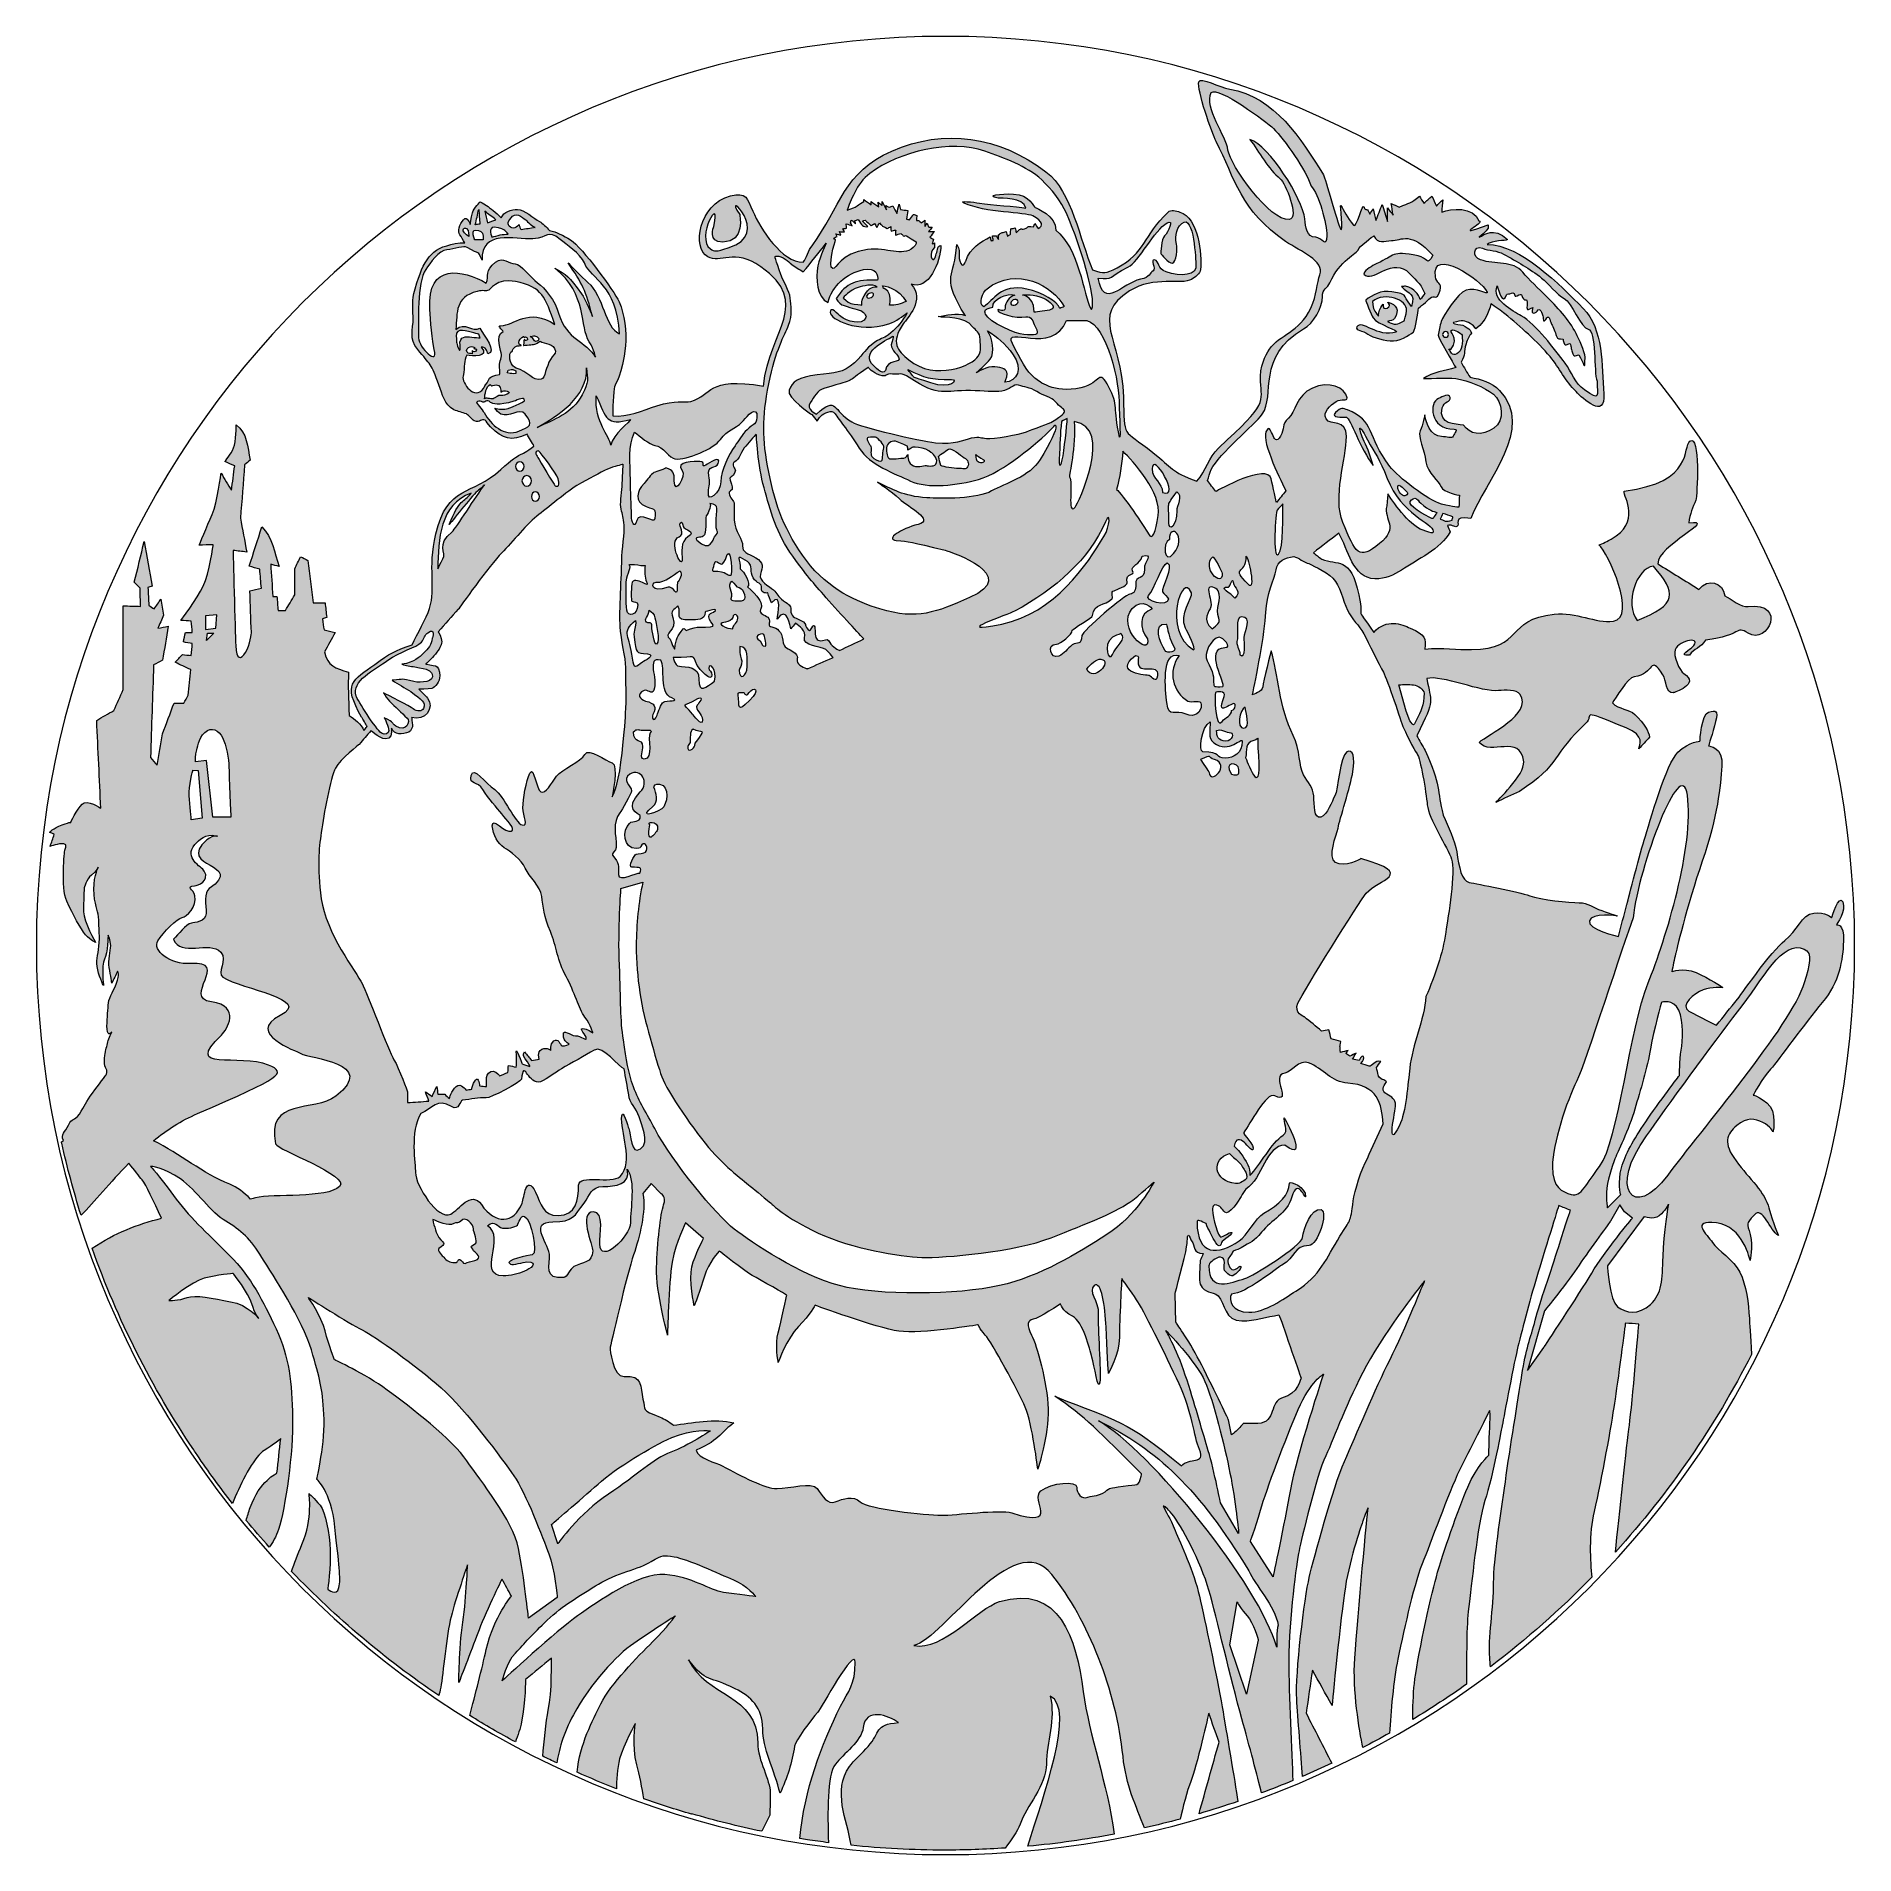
# Model space of a CAD drawing. Header units: inches. Extents: x 50 to 350, y -350 to -50.
import ezdxf

# ---------------------------------------------------------------- set-up
doc = ezdxf.new("R2010")
doc.units = ezdxf.units.IN
doc.header["$MEASUREMENT"] = 0
doc.layers.add('Layer 1', color=7, linetype='Continuous')

msp = doc.modelspace()

# ---------------------------------------------------------------- hatches: boundary and pattern name
at = {"layer": 'Layer 1', "true_color": 0xffffff}
h = msp.add_hatch(color=7, dxfattribs=at)
edge = h.paths.add_edge_path()
edge.add_spline(control_points=[(291.03, -91.17), (289.98, -93.45), (293.66, -95.33), (295, -96.09), (297.43, -97.47), (300.5, -101.68), (302.24, -103.94), (303.31, -105.33), (303.81, -107.21), (305.43, -108.34), (308.14, -110.22), (307.5, -109.41), (307.5, -106.87), (306.91, -105.52), (307.43, -98.49), (306.04, -98.33), (304.88, -98.2), (303.29, -93.86), (302.07, -93.25), (300.96, -92.69), (299.37, -90.7), (298.36, -89.88), (296.4, -88.29), (294.33, -87.2), (292.06, -85.91), (291.07, -85.35), (289.61, -85.35), (288.61, -84.96), (287.02, -84.35), (286.89, -86.52), (288.27, -86.86), (290.63, -87.75), (293.64, -86.91), (295.25, -88.93), (296.15, -90.05), (298.03, -91.79), (299.05, -92.81), (300.81, -94.57), (302.93, -96.78), (304.05, -99.02), (304.46, -99.84), (305.52, -102.04), (305.52, -102.91), (305.52, -105.75), (305.35, -103.72), (304.48, -102.56), (304.24, -102.62), (303.95, -102.76), (303.71, -102.73), (303.54, -102.71), (303.43, -102.05), (303.36, -101.87), (303.26, -101.59), (303.23, -101.41), (303.19, -101.09), (303.09, -100.25), (302.68, -100.98), (302.24, -100.92), (302.1, -100.9), (301.9, -100.15), (301.9, -99.97), (301.26, -99.83), (300.99, -100.19), (300.78, -99.37), (300.65, -98.89), (300.27, -97.9), (300, -97.47), (299.88, -97.27), (299.57, -95.88), (299.22, -96.44), (299.05, -96.71), (298.62, -97.4), (298.62, -96.52), (298.62, -96.17), (298.15, -94.65), (297.76, -95.14), (297.58, -95.36), (297.36, -95.7), (296.98, -95.66), (296.62, -95.62), (296.89, -94.93), (296.89, -94.71), (296.31, -94.98), (295.94, -95.4), (295.94, -94.71), (295.94, -94.35), (295.99, -93.94), (295.94, -93.59), (295.9, -93.23), (295.6, -93.74), (295.34, -93.33), (294.95, -92.71), (295.3, -92.25), (294.31, -92.81), (293.66, -93.18), (294.11, -92.01), (293.36, -92.38), (293.06, -92.53), (292.66, -92.45), (292.58, -92.64), (291.87, -94.49), (291.26, -91.93), (291.03, -91.17), (291.03, -91.17), (291.03, -91.17), (291.03, -91.17)], knot_values=[0, 0, 0, 0, 1, 1, 1, 2, 2, 2, 3, 3, 3, 4, 4, 4, 5, 5, 5, 6, 6, 6, 7, 7, 7, 8, 8, 8, 9, 9, 9, 10, 10, 10, 11, 11, 11, 12, 12, 12, 13, 13, 13, 14, 14, 14, 15, 15, 15, 16, 16, 16, 17, 17, 17, 18, 18, 18, 19, 19, 19, 20, 20, 20, 21, 21, 21, 22, 22, 22, 23, 23, 23, 24, 24, 24, 25, 25, 25, 26, 26, 26, 27, 27, 27, 28, 28, 28, 29, 29, 29, 30, 30, 30, 31, 31, 31, 32, 32, 32, 33, 33, 33, 34, 34, 34, 35, 35, 35, 35], degree=3, periodic=1)
edge = h.paths.add_edge_path()
edge.add_spline(control_points=[(243.85, -59.26), (242.65, -61.84), (246.34, -66.47), (246.61, -68.75), (246.89, -71.24), (253.63, -80.57), (256.7, -80.22), (258.53, -80.01), (255.99, -74.1), (255.23, -73.49), (253.3, -71.95), (251.71, -69), (250.23, -67.02), (253.39, -67.97), (258.89, -76.73), (259.29, -80.13), (259.43, -81.43), (259.51, -83.15), (261.1, -83.15), (262, -83.15), (262.91, -85.11), (262.91, -82.89), (262.91, -80.92), (261.6, -75.98), (260.32, -74.7), (259.53, -72.13), (255.93, -67.03), (254.11, -65.21), (253, -64.11), (244.97, -58.2), (243.85, -59.26), (243.85, -59.26), (243.85, -59.26), (243.85, -59.26)], knot_values=[0, 0, 0, 0, 1, 1, 1, 2, 2, 2, 3, 3, 3, 4, 4, 4, 5, 5, 5, 6, 6, 6, 7, 7, 7, 8, 8, 8, 9, 9, 9, 10, 10, 10, 11, 11, 11, 11], degree=3, periodic=1)
edge = h.paths.add_edge_path()
edge.add_spline(control_points=[(151.21, -180.11), (150.47, -184.01), (152.46, -181.12), (152.5, -180.8), (152.67, -179.3), (150.37, -179.6), (151.21, -180.11), (151.21, -180.11), (151.21, -180.11), (151.21, -180.11)], knot_values=[0, 0, 0, 0, 1, 1, 1, 2, 2, 2, 3, 3, 3, 3], degree=3, periodic=1)
edge = h.paths.add_edge_path()
edge.add_spline(control_points=[(151.9, -173.9), (152.19, -174.84), (152.76, -176.26), (151.72, -177.09), (149.37, -178.97), (151.71, -178.36), (153.19, -177.43), (154.12, -176.85), (154.58, -173.58), (152.84, -173.38), (152.13, -173.3), (151.9, -173.63), (151.9, -173.9), (151.9, -173.9), (151.9, -173.9), (151.9, -173.9)], knot_values=[0, 0, 0, 0, 1, 1, 1, 2, 2, 2, 3, 3, 3, 4, 4, 4, 5, 5, 5, 5], degree=3, periodic=1)
edge = h.paths.add_edge_path()
edge.add_spline(control_points=[(149.57, -188.04), (149.09, -187.93), (146.03, -189.59), (146.03, -188.3), (146.03, -186.8), (146.25, -186.43), (145.08, -185.11), (144.86, -184.86), (145.68, -184.3), (145.68, -183.82), (145.68, -181.68), (144.97, -179.74), (146.29, -178.12), (146.55, -177.8), (148.19, -174.88), (148.19, -174.5), (148.19, -173.58), (146.44, -172.67), (147.93, -171.74), (149.73, -170.61), (151.2, -173.13), (149.65, -174.67), (146.84, -177.48), (149.35, -178.33), (149.65, -178.55), (149.65, -179.93), (148.48, -179.21), (147.84, -179.85), (146.68, -181.01), (146.79, -183.99), (148.96, -183.99), (149.8, -183.99), (149.51, -183.88), (149.91, -183.38), (150.47, -182.7), (151.08, -184.03), (150.52, -184.59), (150.29, -184.82), (149.31, -184.85), (148.96, -184.94), (148.64, -185.02), (147.55, -187.09), (148.27, -187.09), (149.5, -187.09), (150.03, -187.09), (149.57, -188.04), (149.57, -188.04), (149.57, -188.04), (149.57, -188.04)], knot_values=[0, 0, 0, 0, 1, 1, 1, 2, 2, 2, 3, 3, 3, 4, 4, 4, 5, 5, 5, 6, 6, 6, 7, 7, 7, 8, 8, 8, 9, 9, 9, 10, 10, 10, 11, 11, 11, 12, 12, 12, 13, 13, 13, 14, 14, 14, 15, 15, 15, 16, 16, 16, 16], degree=3, periodic=1)
edge = h.paths.add_edge_path()
edge.add_spline(control_points=[(158.36, -164.32), (159.86, -165.01), (160.41, -164.25), (159.4, -165.7), (159, -166.27), (158.71, -166.36), (158.62, -166.99), (158.56, -167.52), (157.37, -168.33), (157.5, -167.17), (157.53, -166.95), (157.82, -166.75), (157.85, -166.48), (157.91, -165.95), (157.76, -164.54), (158.36, -164.32), (158.36, -164.32), (158.36, -164.32), (158.36, -164.32)], knot_values=[0, 0, 0, 0, 1, 1, 1, 2, 2, 2, 3, 3, 3, 4, 4, 4, 5, 5, 5, 6, 6, 6, 6], degree=3, periodic=1)
edge = h.paths.add_edge_path()
edge.add_spline(control_points=[(148.53, -164.75), (148.53, -166.89), (150.08, -165.69), (150.08, -167.17), (150.08, -167.64), (149.49, -169.24), (150.26, -169.24), (152, -169.24), (150.68, -165.67), (151.29, -164.92), (151.83, -164.26), (150.61, -164.49), (150.08, -164.49), (149.26, -164.49), (149.16, -164.12), (148.53, -164.75), (148.53, -164.75), (148.53, -164.75), (148.53, -164.75)], knot_values=[0, 0, 0, 0, 1, 1, 1, 2, 2, 2, 3, 3, 3, 4, 4, 4, 5, 5, 5, 6, 6, 6, 6], degree=3, periodic=1)
edge = h.paths.add_edge_path()
edge.add_spline(control_points=[(153.02, -152.94), (153.84, -154.13), (152.67, -158.32), (154.83, -159.15), (156.38, -159.74), (153.91, -159.55), (153.45, -159.84), (153.07, -160.07), (152.58, -161.56), (152.41, -161.99), (151.84, -163.47), (151.48, -162.34), (151.72, -161.91), (152.45, -160.61), (152, -160.05), (150.52, -159.66), (149.55, -159.41), (148.92, -158.52), (150.26, -157.94), (150.89, -157.66), (151.56, -158.71), (151.9, -157.85), (152.61, -156), (150.53, -152.25), (153.02, -152.94), (153.02, -152.94), (153.02, -152.94), (153.02, -152.94)], knot_values=[0, 0, 0, 0, 1, 1, 1, 2, 2, 2, 3, 3, 3, 4, 4, 4, 5, 5, 5, 6, 6, 6, 7, 7, 7, 8, 8, 8, 9, 9, 9, 9], degree=3, periodic=1)
edge = h.paths.add_edge_path()
edge.add_spline(control_points=[(151.12, -144.65), (151.12, -145.69), (150.09, -146.18), (150.69, -146.64), (151.17, -147.01), (151.55, -146.41), (151.55, -147.41), (151.55, -147.85), (151.95, -150.57), (152.33, -150.26), (153.03, -149.69), (152.17, -146.73), (152.07, -145.95), (151.97, -145.19), (151.6, -145.1), (151.12, -144.65), (151.12, -144.65), (151.12, -144.65), (151.12, -144.65)], knot_values=[0, 0, 0, 0, 1, 1, 1, 2, 2, 2, 3, 3, 3, 4, 4, 4, 5, 5, 5, 6, 6, 6, 6], degree=3, periodic=1)
edge = h.paths.add_edge_path()
edge.add_spline(control_points=[(148.88, -146.38), (146.37, -148.31), (147.94, -148.94), (148.36, -152.59), (148.59, -154.61), (148.94, -154.02), (150, -153.28), (150.31, -153.07), (152.25, -152.06), (150.86, -151.9), (148.85, -151.67), (148.95, -151.9), (148.62, -149.05), (148.48, -147.82), (149.01, -147.57), (148.88, -146.38), (148.88, -146.38), (148.88, -146.38), (148.88, -146.38)], knot_values=[0, 0, 0, 0, 1, 1, 1, 2, 2, 2, 3, 3, 3, 4, 4, 4, 5, 5, 5, 6, 6, 6, 6], degree=3, periodic=1)
edge = h.paths.add_edge_path()
edge.add_spline(control_points=[(159.14, -159.23), (156.49, -160.85), (156.5, -159.64), (158.28, -161.82), (158.33, -161.88), (159.92, -164.14), (159.92, -162.77), (159.92, -161.7), (158.49, -161.17), (159.05, -160.35), (159.27, -160.04), (160.31, -158.83), (159.14, -159.23), (159.14, -159.23), (159.14, -159.23), (159.14, -159.23)], knot_values=[0, 0, 0, 0, 1, 1, 1, 2, 2, 2, 3, 3, 3, 4, 4, 4, 5, 5, 5, 5], degree=3, periodic=1)
edge = h.paths.add_edge_path()
edge.add_spline(control_points=[(161.9, -156.39), (160.48, -157.37), (159.31, -158.64), (159.31, -156.04), (159.31, -153.96), (157.5, -154.08), (155.78, -153.88), (155.57, -153.86), (154.96, -152.5), (155.09, -152.5), (159.22, -152.5), (158, -151.68), (159.05, -153.8), (159.31, -154.3), (161.47, -156.72), (161.47, -155.35), (161.47, -154.83), (160.95, -154.68), (160.95, -154.23), (160.95, -153.2), (162.39, -154.4), (161.9, -156.39), (161.9, -156.39), (161.9, -156.39), (161.9, -156.39)], knot_values=[0, 0, 0, 0, 1, 1, 1, 2, 2, 2, 3, 3, 3, 4, 4, 4, 5, 5, 5, 6, 6, 6, 7, 7, 7, 8, 8, 8, 8], degree=3, periodic=1)
edge = h.paths.add_edge_path()
edge.add_spline(control_points=[(165.78, -158.63), (166.07, -160.47), (165.45, -161.81), (167.68, -159.58), (169.62, -157.64), (168.31, -157.26), (167.59, -158.28), (167.03, -159.1), (166.85, -158.3), (166.73, -158.28), (165.98, -158.18), (165.7, -158.23), (165.78, -158.63), (165.78, -158.63), (165.78, -158.63), (165.78, -158.63)], knot_values=[0, 0, 0, 0, 1, 1, 1, 2, 2, 2, 3, 3, 3, 4, 4, 4, 5, 5, 5, 5], degree=3, periodic=1)
edge = h.paths.add_edge_path()
edge.add_spline(control_points=[(166.04, -150.69), (167.65, -150.69), (167.25, -152.76), (167.25, -153.97), (167.25, -155.64), (165.96, -156.34), (165.96, -154.57), (165.96, -154.12), (166.5, -153.92), (166.39, -153.02), (166.33, -152.6), (166.04, -152.2), (166.04, -150.69), (166.04, -150.69), (166.04, -150.69), (166.04, -150.69)], knot_values=[0, 0, 0, 0, 1, 1, 1, 2, 2, 2, 3, 3, 3, 4, 4, 4, 5, 5, 5, 5], degree=3, periodic=1)
edge = h.paths.add_edge_path()
edge.add_spline(control_points=[(169.41, -149.74), (167.93, -148.95), (170.1, -148.16), (170.1, -148.88), (170.1, -149.09), (170.58, -150.57), (170.27, -150.61), (169.58, -150.69), (169.85, -150.23), (169.41, -149.74), (169.41, -149.74), (169.41, -149.74), (169.41, -149.74)], knot_values=[0, 0, 0, 0, 1, 1, 1, 2, 2, 2, 3, 3, 3, 4, 4, 4, 4], degree=3, periodic=1)
edge = h.paths.add_edge_path()
edge.add_spline(control_points=[(164.92, -147.76), (164.09, -147.76), (161.76, -146.86), (163.71, -146.64), (164.17, -146.59), (164.87, -146.28), (164.92, -145.86), (165.02, -144.99), (165.99, -145.52), (165.7, -146.29), (165.53, -146.74), (164.82, -147.39), (164.92, -147.76), (164.92, -147.76), (164.92, -147.76), (164.92, -147.76)], knot_values=[0, 0, 0, 0, 1, 1, 1, 2, 2, 2, 3, 3, 3, 4, 4, 4, 5, 5, 5, 5], degree=3, periodic=1)
edge = h.paths.add_edge_path()
edge.add_spline(control_points=[(155.86, -143.96), (156.57, -145.51), (154.97, -146.29), (157.85, -146.29), (159, -146.29), (160.35, -146.35), (160.35, -145), (160.35, -144.83), (163.05, -144.17), (161.73, -145), (161.36, -145.23), (160.95, -145.15), (160.95, -145.78), (160.95, -147.07), (163.49, -147.5), (159.05, -147.5), (158.44, -147.5), (157.33, -148.03), (157.24, -148.02), (157.02, -147.99), (156.94, -147.5), (156.73, -147.76), (155.73, -149), (155.54, -149.36), (155.35, -151.04), (155.29, -151.53), (154.69, -149.58), (154.57, -149.48), (153.18, -148.37), (155.89, -148.17), (155, -145.86), (154.55, -144.69), (155.23, -144.68), (155.86, -143.96), (155.86, -143.96), (155.86, -143.96), (155.86, -143.96)], knot_values=[0, 0, 0, 0, 1, 1, 1, 2, 2, 2, 3, 3, 3, 4, 4, 4, 5, 5, 5, 6, 6, 6, 7, 7, 7, 8, 8, 8, 9, 9, 9, 10, 10, 10, 11, 11, 11, 12, 12, 12, 12], degree=3, periodic=1)
edge = h.paths.add_edge_path()
edge.add_spline(control_points=[(164.75, -139.91), (163.85, -140.6), (165.07, -141.7), (164.66, -142.76), (164.45, -143.31), (165.94, -143.19), (166.3, -143.19), (167.42, -143.19), (166.72, -141.04), (165.96, -140.95), (165.31, -140.86), (165.32, -140.29), (164.75, -139.91), (164.75, -139.91), (164.75, -139.91), (164.75, -139.91)], knot_values=[0, 0, 0, 0, 1, 1, 1, 2, 2, 2, 3, 3, 3, 4, 4, 4, 5, 5, 5, 5], degree=3, periodic=1)
edge = h.paths.add_edge_path()
edge.add_spline(control_points=[(163.97, -135.51), (163.19, -138.06), (162.81, -136.72), (162.07, -136.63), (161.98, -136.62), (161.45, -138.27), (161.64, -138.27), (164.17, -138.27), (163.79, -139.06), (164.58, -138.96), (164.86, -138.92), (164.65, -134.43), (163.97, -135.51), (163.97, -135.51), (163.97, -135.51), (163.97, -135.51)], knot_values=[0, 0, 0, 0, 1, 1, 1, 2, 2, 2, 3, 3, 3, 4, 4, 4, 5, 5, 5, 5], degree=3, periodic=1)
edge = h.paths.add_edge_path()
edge.add_spline(control_points=[(156.55, -136.46), (156.55, -135.1), (156.21, -133.38), (157.5, -132.58), (159.04, -131.62), (156.8, -131.44), (156.73, -130.85), (156.69, -130.57), (156.52, -129.78), (156.21, -130.34), (156, -130.71), (157.1, -132.17), (156.04, -132.58), (154.24, -133.27), (156.43, -137.7), (156.55, -136.46), (156.55, -136.46), (156.55, -136.46), (156.55, -136.46)], knot_values=[0, 0, 0, 0, 1, 1, 1, 2, 2, 2, 3, 3, 3, 4, 4, 4, 5, 5, 5, 6, 6, 6, 6], degree=3, periodic=1)
edge = h.paths.add_edge_path()
edge.add_spline(control_points=[(156.21, -138.19), (154.87, -138.91), (153.94, -140.08), (152.24, -140.08), (151.36, -140.08), (151.3, -141.98), (154.22, -140.86), (154.64, -140.7), (155.11, -141.21), (155.35, -141.55), (155.91, -142.37), (155.68, -140.19), (155.78, -140.08), (156.09, -139.73), (156.7, -138.81), (156.21, -138.19), (156.21, -138.19), (156.21, -138.19), (156.21, -138.19)], knot_values=[0, 0, 0, 0, 1, 1, 1, 2, 2, 2, 3, 3, 3, 4, 4, 4, 5, 5, 5, 6, 6, 6, 6], degree=3, periodic=1)
edge = h.paths.add_edge_path()
edge.add_spline(control_points=[(150.43, -137.32), (150.01, -137.42), (147.1, -136.75), (147.93, -137.41), (148.1, -137.55), (147.32, -139.34), (147.32, -140), (147.32, -141.58), (147.24, -143.21), (147.41, -144.65), (147.56, -145.92), (149.22, -145.54), (149.22, -143.79), (149.22, -143.19), (148.6, -143.45), (148.27, -143.19), (148.06, -143.02), (148.19, -141.15), (148.19, -140.77), (148.19, -138.22), (151.45, -141.52), (150.69, -140), (150.32, -139.26), (150.34, -138.21), (150.43, -137.32), (150.43, -137.32), (150.43, -137.32), (150.43, -137.32)], knot_values=[0, 0, 0, 0, 1, 1, 1, 2, 2, 2, 3, 3, 3, 4, 4, 4, 5, 5, 5, 6, 6, 6, 7, 7, 7, 8, 8, 8, 9, 9, 9, 9], degree=3, periodic=1)
edge = h.paths.add_edge_path()
edge.add_spline(control_points=[(161.12, -127.06), (162.81, -127.45), (162.16, -127.73), (162.16, -130.59), (162.16, -132.18), (162.84, -131.42), (161.9, -132.58), (161.66, -132.88), (161.22, -135.35), (158.97, -133.1), (158.43, -132.56), (159.67, -132.73), (160, -132.49), (160.75, -131.98), (160.25, -129.83), (160.52, -129.13), (160.53, -129.1), (161.52, -127.54), (161.12, -127.06), (161.12, -127.06), (161.12, -127.06), (161.12, -127.06)], knot_values=[0, 0, 0, 0, 1, 1, 1, 2, 2, 2, 3, 3, 3, 4, 4, 4, 5, 5, 5, 6, 6, 6, 7, 7, 7, 7], degree=3, periodic=1)
edge = h.paths.add_edge_path()
edge.add_spline(control_points=[(168.89, -112.22), (168.29, -111.12), (166.87, -113.2), (166.47, -113.6), (165.21, -114.87), (164.07, -114.84), (162.85, -116.53), (161.78, -118.01), (157.34, -119.96), (155.35, -119.73), (154.61, -119.64), (153.35, -117.65), (152.07, -117.48), (151.17, -117.37), (149.54, -115.96), (148.7, -115.33), (147.57, -117.44), (148.01, -120.47), (148.01, -123.18), (148.01, -125.15), (148.19, -127.25), (148.19, -129.13), (148.19, -130.01), (148.64, -131.37), (149.05, -129.9), (149.53, -128.19), (152.07, -130.6), (152.07, -129.56), (152.07, -127.81), (152.34, -128.24), (150.6, -127.58), (148.59, -126.8), (149.09, -124.94), (150.26, -123.78), (150.83, -123.21), (151.34, -122.25), (151.9, -121.97), (152.28, -121.78), (153.84, -121.36), (153.88, -121.19), (155.11, -121.58), (155.26, -122.04), (155.26, -123.35), (155.26, -125.98), (157.29, -122.46), (156.55, -121.62), (155.18, -120.07), (158.78, -120.16), (159.49, -120.16), (160.56, -120.16), (159.54, -121.27), (160.43, -120.76), (160.9, -120.5), (163.11, -118.94), (162.5, -120.5), (162.15, -121.42), (160.57, -120.63), (160.95, -122.49), (161.17, -123.53), (160.99, -124.22), (160.87, -125.16), (160.59, -127.27), (162.94, -125.13), (162.94, -123.52), (162.94, -121.52), (164.27, -119.01), (165.27, -117.57), (165.85, -116.72), (166.45, -115.69), (167.25, -114.9), (168.3, -113.85), (168.97, -114.23), (168.89, -112.22), (168.89, -112.22), (168.89, -112.22), (168.89, -112.22)], knot_values=[0, 0, 0, 0, 1, 1, 1, 2, 2, 2, 3, 3, 3, 4, 4, 4, 5, 5, 5, 6, 6, 6, 7, 7, 7, 8, 8, 8, 9, 9, 9, 10, 10, 10, 11, 11, 11, 12, 12, 12, 13, 13, 13, 14, 14, 14, 15, 15, 15, 16, 16, 16, 17, 17, 17, 18, 18, 18, 19, 19, 19, 20, 20, 20, 21, 21, 21, 22, 22, 22, 23, 23, 23, 24, 24, 24, 25, 25, 25, 25], degree=3, periodic=1)
h.paths.add_polyline_path([(78.06, -149.66), (78.23, -148.45), (79.27, -148.45)])
h.paths.add_polyline_path([(77.89, -145.6), (77.89, -147.85), (79.61, -147.67), (79.78, -145.43)])
edge = h.paths.add_edge_path()
edge.add_spline(control_points=[(77.37, -178.98), (77.37, -178.98), (76.68, -171.14), (76.68, -171.14), (76.68, -171.14), (75.82, -171.05), (75.82, -171.05), (75.82, -171.05), (75.13, -173.72), (75.21, -175.28), (75.3, -176.83), (75.56, -179.24), (75.56, -179.24), (75.56, -179.24), (77.37, -178.98), (77.37, -178.98), (77.37, -178.98), (77.37, -178.98), (77.37, -178.98)], knot_values=[0, 0, 0, 0, 1, 1, 1, 2, 2, 2, 3, 3, 3, 4, 4, 4, 5, 5, 5, 6, 6, 6, 6], degree=3, periodic=1)
edge = h.paths.add_edge_path()
edge.add_spline(control_points=[(79.09, -178.81), (79.09, -178.81), (82.11, -178.81), (82.11, -178.81), (82.11, -178.81), (81.77, -171.74), (81.77, -170.53), (81.77, -169.32), (81.34, -166.91), (80.73, -165.7), (80.13, -164.49), (78.92, -163.8), (77.8, -164.84), (76.68, -165.87), (76.59, -167.51), (76.42, -167.94), (76.25, -168.38), (76.25, -169.67), (76.25, -169.67), (76.25, -169.67), (78.06, -169.5), (78.06, -169.5), (78.06, -169.5), (79.09, -178.81), (79.09, -178.81), (79.09, -178.81), (79.09, -178.81), (79.09, -178.81)], knot_values=[0, 0, 0, 0, 1, 1, 1, 2, 2, 2, 3, 3, 3, 4, 4, 4, 5, 5, 5, 6, 6, 6, 7, 7, 7, 8, 8, 8, 9, 9, 9, 9], degree=3, periodic=1)
edge = h.paths.add_edge_path()
edge.add_spline(control_points=[(126.88, -321.31), (126.88, -321.31), (135.94, -312.94), (139.3, -310.61), (142.67, -308.28), (149.22, -303.45), (153.71, -303.8), (158.19, -304.14), (161.12, -306.39), (163.37, -306.73), (165.61, -307.08), (168.72, -307.42), (168.72, -307.42), (168.72, -307.42), (167.25, -305.61), (165.01, -304.66), (162.76, -303.71), (157.16, -301.12), (155.26, -300.87), (153.36, -300.61), (153.45, -300.43), (151.46, -301.64), (149.48, -302.85), (145.51, -303.63), (142.75, -305.35), (139.99, -307.08), (136.71, -308.97), (134.3, -311.3), (131.88, -313.63), (130.5, -315.18), (129.04, -316.74), (127.57, -318.29), (126.88, -321.31), (126.88, -321.31), (126.88, -321.31), (126.88, -321.31), (126.88, -321.31)], knot_values=[0, 0, 0, 0, 1, 1, 1, 2, 2, 2, 3, 3, 3, 4, 4, 4, 5, 5, 5, 6, 6, 6, 7, 7, 7, 8, 8, 8, 9, 9, 9, 10, 10, 10, 11, 11, 11, 12, 12, 12, 12], degree=3, periodic=1)
edge = h.paths.add_edge_path()
edge.add_spline(control_points=[(134.99, -295.52), (134.99, -295.52), (136.02, -298.71), (136.02, -298.71), (136.02, -298.71), (139.56, -293.71), (144.39, -290.52), (149.22, -287.32), (151.72, -284.74), (154.66, -283.61), (157.59, -282.49), (161.21, -280.08), (161.21, -280.08), (161.21, -280.08), (158.28, -279.73), (154.83, -281.2), (151.38, -282.67), (145.68, -286.2), (142.67, -288.88), (139.65, -291.55), (134.99, -295.52), (134.99, -295.52), (134.99, -295.52), (134.99, -295.52), (134.99, -295.52)], knot_values=[0, 0, 0, 0, 1, 1, 1, 2, 2, 2, 3, 3, 3, 4, 4, 4, 5, 5, 5, 6, 6, 6, 7, 7, 7, 8, 8, 8, 8], degree=3, periodic=1)
edge = h.paths.add_edge_path()
edge.add_spline(control_points=[(94.88, -258.08), (94.88, -258.08), (97.04, -261.19), (97.64, -263.6), (98.24, -266.02), (99.19, -268.35), (99.19, -268.35), (99.19, -268.35), (104.11, -270.59), (107.9, -273.35), (111.7, -276.11), (118.77, -281.63), (121.02, -285), (123.26, -288.36), (128.61, -294.74), (129.55, -299.49), (130.5, -304.23), (131.19, -310.96), (131.19, -310.96), (131.19, -310.96), (135.94, -307.59), (135.94, -307.59), (135.94, -307.59), (135.51, -302.85), (134.56, -300.35), (133.61, -297.85), (130.68, -290.17), (128.78, -287.5), (126.88, -284.82), (121.1, -276.8), (116.79, -273), (112.48, -269.21), (106.01, -264.55), (103.76, -263.43), (101.52, -262.31), (94.88, -258.08), (94.88, -258.08), (94.88, -258.08), (94.88, -258.08), (94.88, -258.08)], knot_values=[0, 0, 0, 0, 1, 1, 1, 2, 2, 2, 3, 3, 3, 4, 4, 4, 5, 5, 5, 6, 6, 6, 7, 7, 7, 8, 8, 8, 9, 9, 9, 10, 10, 10, 11, 11, 11, 12, 12, 12, 13, 13, 13, 13], degree=3, periodic=1)
edge = h.paths.add_edge_path()
edge.add_spline(control_points=[(71.85, -258.6), (71.85, -258.6), (75.64, -255.41), (77.71, -254.89), (79.78, -254.37), (82.46, -254.11), (82.46, -254.11), (82.46, -254.11), (85.05, -257.31), (85.56, -259.12), (86.08, -260.93), (86.68, -261.53), (86.68, -261.53), (86.68, -261.53), (84.96, -259.29), (82.03, -258.77), (79.09, -258.25), (76.25, -257.57), (74.87, -258.08), (73.49, -258.6), (71.85, -258.6), (71.85, -258.6), (71.85, -258.6), (71.85, -258.6), (71.85, -258.6)], knot_values=[0, 0, 0, 0, 1, 1, 1, 2, 2, 2, 3, 3, 3, 4, 4, 4, 5, 5, 5, 6, 6, 6, 7, 7, 7, 8, 8, 8, 8], degree=3, periodic=1)
edge = h.paths.add_edge_path()
edge.add_spline(control_points=[(248.37, -297.02), (248.37, -297.02), (247.85, -291.58), (246.94, -287.05), (246.04, -282.52), (244.23, -275.15), (242.8, -271.91), (241.38, -268.67), (236.33, -263.5), (236.33, -263.5), (236.33, -263.5), (238.01, -266.21), (239.57, -270.87), (241.12, -275.53), (242.29, -279.93), (243.19, -282.78), (244.1, -285.63), (245.39, -291.97), (245.39, -291.97), (245.39, -291.97), (248.37, -297.02), (248.37, -297.02), (248.37, -297.02), (248.37, -297.02), (248.37, -297.02)], knot_values=[0, 0, 0, 0, 1, 1, 1, 2, 2, 2, 3, 3, 3, 4, 4, 4, 5, 5, 5, 6, 6, 6, 7, 7, 7, 8, 8, 8, 8], degree=3, periodic=1)
edge = h.paths.add_edge_path()
edge.add_spline(control_points=[(250.31, -298.31), (250.31, -298.31), (254.06, -304.14), (254.06, -304.14), (254.06, -304.14), (255.88, -295.47), (256.91, -289.77), (257.95, -284.08), (262.35, -270.74), (262.35, -270.74), (262.35, -270.74), (260.28, -271.78), (258.21, -276.57), (256.14, -281.36), (252.9, -289.9), (251.99, -293.14), (251.09, -296.37), (250.18, -298.57), (250.31, -298.31), (250.31, -298.31), (250.31, -298.31), (250.31, -298.31)], knot_values=[0, 0, 0, 0, 1, 1, 1, 2, 2, 2, 3, 3, 3, 4, 4, 4, 5, 5, 5, 6, 6, 6, 7, 7, 7, 7], degree=3, periodic=1)
edge = h.paths.add_edge_path()
edge.add_spline(control_points=[(246.94, -315.4), (246.94, -315.4), (249.66, -323.55), (249.66, -323.55), (249.66, -323.55), (251.6, -314.62), (251.6, -314.62), (251.6, -314.62), (250.83, -311.65), (249.79, -310.61), (248.76, -309.57), (248.11, -308.28), (248.11, -308.28), (248.11, -308.28), (246.94, -315.4), (246.94, -315.4), (246.94, -315.4), (246.94, -315.4), (246.94, -315.4)], knot_values=[0, 0, 0, 0, 1, 1, 1, 2, 2, 2, 3, 3, 3, 4, 4, 4, 5, 5, 5, 6, 6, 6, 6], degree=3, periodic=1)
edge = h.paths.add_edge_path()
edge.add_spline(control_points=[(311.27, -242.79), (311.27, -242.79), (312.05, -243.95), (312.05, -243.95), (312.05, -243.95), (313.35, -244.99), (313.35, -244.99), (313.35, -244.99), (308.69, -250.55), (306.62, -254.05), (304.54, -257.54), (298.72, -266.34), (298.72, -266.34), (298.72, -266.34), (296, -270.1), (296, -270.1), (296, -270.1), (298.85, -260.26), (298.85, -260.26), (298.85, -260.26), (302.73, -255.47), (304.54, -252.75), (306.36, -250.03), (309.72, -245.5), (309.72, -245.5), (309.72, -245.5), (311.27, -242.79), (311.27, -242.79), (311.27, -242.79), (311.27, -242.79), (311.27, -242.79)], knot_values=[0, 0, 0, 0, 1, 1, 1, 2, 2, 2, 3, 3, 3, 4, 4, 4, 5, 5, 5, 6, 6, 6, 7, 7, 7, 8, 8, 8, 9, 9, 9, 10, 10, 10, 10], degree=3, periodic=1)
edge = h.paths.add_edge_path()
edge.add_spline(control_points=[(315.29, -244.73), (315.29, -244.73), (316.71, -245.38), (317.75, -244.6), (318.78, -243.82), (319.3, -242.66), (319.3, -242.66), (319.3, -242.66), (318.52, -247.45), (318.39, -251.33), (318.26, -255.21), (318.26, -257.41), (316.32, -259.22), (314.38, -261.04), (312.18, -260.65), (310.89, -259.61), (309.59, -258.58), (309.2, -252.88), (309.2, -252.88), (309.2, -252.88), (315.29, -244.73), (315.29, -244.73), (315.29, -244.73), (315.29, -244.73), (315.29, -244.73)], knot_values=[0, 0, 0, 0, 1, 1, 1, 2, 2, 2, 3, 3, 3, 4, 4, 4, 5, 5, 5, 6, 6, 6, 7, 7, 7, 8, 8, 8, 8], degree=3, periodic=1)
edge = h.paths.add_edge_path()
edge.add_spline(control_points=[(315.68, -231.4), (309.31, -240.04), (313.48, -245.6), (319.17, -237.87), (324.3, -230.9), (339.58, -213.1), (341.69, -206.16), (342.6, -203.18), (343.12, -201.24), (341.69, -200.59), (338.06, -198.94), (334.91, -205.6), (330.69, -210.95), (326.84, -215.82), (318.71, -227.12), (315.68, -231.4), (315.68, -231.4), (315.68, -231.4), (315.68, -231.4)], knot_values=[0, 0, 0, 0, 1, 1, 1, 2, 2, 2, 3, 3, 3, 4, 4, 4, 5, 5, 5, 6, 6, 6, 6], degree=3, periodic=1)
edge = h.paths.add_edge_path()
edge.add_spline(control_points=[(318.13, -209.39), (318.13, -209.39), (320.08, -208.74), (320.98, -210.69), (321.89, -212.63), (321.63, -215.6), (321.37, -217.29), (321.11, -218.97), (321.11, -221.43), (321.11, -221.43), (321.11, -221.43), (317.62, -225.96), (315.55, -229.07), (313.47, -232.17), (312.18, -234.37), (311.53, -236.7), (310.89, -239.03), (311.4, -241.1), (311.4, -241.1), (311.4, -241.1), (309.2, -243.3), (309.2, -243.3), (309.2, -243.3), (308.82, -241.23), (309.2, -239.29), (309.59, -237.35), (310.63, -234.76), (310.63, -234.76), (310.63, -234.76), (312.83, -230.1), (313.73, -227), (314.64, -223.89), (315.8, -220.13), (316.32, -217.03), (316.84, -213.92), (318.13, -209.39), (318.13, -209.39), (318.13, -209.39), (318.13, -209.39), (318.13, -209.39)], knot_values=[0, 0, 0, 0, 1, 1, 1, 2, 2, 2, 3, 3, 3, 4, 4, 4, 5, 5, 5, 6, 6, 6, 7, 7, 7, 8, 8, 8, 9, 9, 9, 10, 10, 10, 11, 11, 11, 12, 12, 12, 13, 13, 13, 13], degree=3, periodic=1)
edge = h.paths.add_edge_path()
edge.add_spline(control_points=[(313.47, -195.41), (314.33, -187.11), (321.43, -168.05), (322.41, -175.22), (323.54, -183.57), (318.87, -198.97), (315.93, -206.16), (312.84, -213.73), (311.09, -232.26), (307.91, -236.44), (305.84, -239.16), (304.8, -241.62), (303.25, -241.1), (301.7, -240.59), (300.14, -240.07), (300.14, -236.44), (300.14, -232.82), (302.47, -225.7), (304.16, -222.34), (305.42, -219.81), (311.97, -199.42), (313.47, -195.41), (313.47, -195.41), (313.47, -195.41), (313.47, -195.41)], knot_values=[0, 0, 0, 0, 1, 1, 1, 2, 2, 2, 3, 3, 3, 4, 4, 4, 5, 5, 5, 6, 6, 6, 7, 7, 7, 8, 8, 8, 8], degree=3, periodic=1)
edge = h.paths.add_edge_path()
edge.add_spline(control_points=[(166.04, -79.38), (162.83, -74.74), (171.82, -82.65), (164.14, -84.9), (162.07, -85.51), (161.91, -85.59), (161.2, -85.07), (158.69, -83.26), (163.06, -75.69), (161.75, -81.37), (161.73, -81.47), (160.69, -83.95), (163.26, -83.95), (167.03, -83.95), (166.06, -79.4), (166.04, -79.38), (166.04, -79.38), (166.04, -79.38), (166.04, -79.38)], knot_values=[0, 0, 0, 0, 1, 1, 1, 2, 2, 2, 3, 3, 3, 4, 4, 4, 5, 5, 5, 6, 6, 6, 6], degree=3, periodic=1)
edge = h.paths.add_edge_path()
edge.add_spline(control_points=[(101.52, -154.92), (99.29, -154.2), (98.06, -153.93), (97.55, -151.55), (98.13, -150.49), (98.7, -149.43), (99.28, -148.36), (98.67, -148.22), (98.07, -148.08), (97.47, -147.93), (97.38, -147.33), (97.29, -146.72), (97.21, -146.12), (97.44, -146.03), (97.67, -145.95), (97.9, -145.86), (97.81, -145.06), (97.73, -144.25), (97.64, -143.45), (96.98, -143.45), (96.32, -143.45), (95.66, -143.45), (95.37, -141.12), (95.08, -138.79), (94.79, -136.46), (94.39, -136.26), (93.99, -136.06), (93.59, -135.86), (93.27, -136.52), (92.95, -137.18), (92.64, -137.84), (92.64, -139.28), (92.64, -140.72), (92.64, -142.15), (92.12, -143.02), (91.6, -143.88), (91.08, -144.74), (90.68, -144.74), (90.28, -144.74), (89.88, -144.74), (89.82, -143.96), (89.76, -143.19), (89.7, -142.41), (89.47, -142.41), (89.24, -142.41), (89.01, -142.41), (88.9, -140.63), (88.78, -138.85), (88.67, -137.06), (89.13, -137.21), (89.59, -137.35), (90.05, -137.49), (89.29, -135.17), (88.95, -132.68), (87.2, -130.94), (86.51, -133.1), (85.82, -135.25), (85.13, -137.41), (85.71, -137.58), (86.28, -137.75), (86.86, -137.93), (86.94, -138.96), (87.03, -140), (87.12, -141.03), (86.48, -141.18), (85.85, -141.32), (85.22, -141.46), (85.3, -143.76), (85.39, -146.06), (85.48, -148.36), (85.48, -148.36), (85.3, -150.43), (84.53, -151.64), (83.75, -152.85), (82.98, -152.94), (82.89, -150.52), (82.8, -148.1), (82.46, -134.82), (82.46, -134.82), (83.21, -134.91), (83.95, -134.99), (84.7, -135.08), (84.36, -133.21), (84.01, -131.34), (83.67, -129.47), (83.9, -126.54), (84.13, -123.61), (84.36, -120.67), (84.67, -120.42), (84.99, -120.16), (85.3, -119.9), (84.78, -117.82), (84.8, -115.33), (82.98, -114.12), (82.98, -114.12), (82.98, -116.88), (82.54, -117.91), (82.11, -118.95), (81.08, -120.16), (81.08, -120.16), (81.62, -120.39), (82.17, -120.62), (82.72, -120.85), (82.54, -122.2), (82.37, -123.55), (82.2, -124.9), (81.62, -123.95), (81.05, -123), (80.47, -122.06), (80.47, -122.06), (79.87, -126.89), (79.01, -128.87), (78.15, -130.85), (76.85, -133.96), (76.85, -133.96), (77.63, -133.93), (78.4, -133.9), (79.18, -133.87), (79.18, -133.87), (78.58, -138.53), (77.54, -140.69), (76.51, -142.84), (73.83, -146.38), (73.83, -146.38), (74.41, -146.41), (74.98, -146.44), (75.56, -146.47), (75.62, -147.1), (75.67, -147.73), (75.73, -148.36), (75.36, -148.36), (74.98, -148.36), (74.61, -148.36), (74.49, -148.88), (74.38, -149.4), (74.26, -149.92), (74.75, -150), (75.24, -150.09), (75.73, -150.17), (75.67, -150.84), (75.62, -151.5), (75.56, -152.16), (75.07, -152.1), (74.58, -152.04), (74.09, -151.99), (73.69, -152.42), (73.29, -152.85), (72.88, -153.28), (73.75, -153.68), (74.61, -154.09), (75.47, -154.49), (75.33, -155.9), (75.18, -157.31), (75.04, -158.71), (74.81, -159.15), (74.58, -159.58), (74.35, -160.01), (73.8, -160.01), (73.26, -160.01), (72.71, -160.01), (72.08, -161.7), (71.45, -163.4), (70.81, -165.1), (70.53, -166.82), (70.24, -168.55), (69.95, -170.27), (69.58, -169.84), (69.2, -169.41), (68.83, -168.98), (69, -163.89), (69.17, -158.8), (69.35, -153.71), (69.84, -153.45), (70.32, -153.19), (70.81, -152.94), (71.13, -151.07), (71.45, -149.2), (71.76, -147.33), (71.19, -147.44), (70.61, -147.56), (70.04, -147.67), (70.35, -146.95), (70.67, -146.24), (70.99, -145.52), (70.84, -144.63), (70.7, -143.73), (70.55, -142.84), (70.18, -143.39), (69.81, -143.94), (69.43, -144.48), (69.15, -144.28), (68.86, -144.08), (68.57, -143.88), (68.51, -142.9), (68.46, -141.92), (68.4, -140.95), (68.63, -140.86), (68.86, -140.77), (69.09, -140.69), (68.66, -138.24), (68.23, -135.8), (67.79, -133.35), (67.25, -135.6), (66.7, -137.84), (66.16, -140.08), (66.47, -140.4), (66.79, -140.72), (67.1, -141.03), (67.13, -142.04), (67.16, -143.04), (67.19, -144.05), (66.24, -144.02), (65.29, -143.99), (64.34, -143.96), (64.34, -148.56), (64.34, -153.17), (64.34, -157.77), (63.83, -158.92), (63.31, -160.07), (62.79, -161.22), (61.84, -161.76), (60.89, -162.31), (59.95, -162.85), (60.18, -167.68), (60.41, -172.52), (60.64, -177.35), (60.64, -177.35), (58.39, -175.79), (57.53, -176.66), (56.67, -177.52), (55.63, -179.76), (55.63, -179.76), (55.63, -179.76), (55.8, -179.5), (54.25, -180.11), (52.7, -180.71), (52.18, -181.31), (52.18, -181.31), (52.44, -181.43), (52.7, -181.54), (52.96, -181.66), (52.73, -182.32), (52.5, -182.98), (52.27, -183.64), (52.27, -183.64), (53.73, -183.13), (54.51, -183.21), (55.29, -183.3), (54.68, -184.25), (54.68, -184.25), (54.68, -184.25), (53.99, -190.46), (55.03, -192.7), (56.06, -194.94), (57.27, -197.27), (58.13, -198.22), (59, -199.17), (59.77, -199.51), (59.77, -199.51), (59.77, -199.51), (57.79, -196.06), (57.79, -194.42), (57.79, -192.79), (57.88, -190.54), (57.88, -190.54), (57.88, -190.54), (58.22, -189.08), (59.08, -188.39), (59.95, -187.7), (60.2, -187.09), (60.2, -187.09), (60.2, -187.09), (59.26, -189.25), (59.51, -191.58), (59.77, -193.91), (60.29, -194.34), (60.29, -195.8), (60.29, -197.27), (60.46, -197.79), (60.38, -199.51), (60.29, -201.24), (59.86, -202.1), (60.03, -203.48), (60.2, -204.86), (61.07, -206.59), (61.07, -206.59), (61.07, -206.59), (60.72, -203.31), (61.24, -202.27), (61.76, -201.24), (61.84, -198.31), (61.84, -198.31), (61.84, -198.31), (62.27, -199.08), (62.27, -200.03), (62.27, -200.98), (61.76, -202.36), (62.02, -203.65), (62.27, -204.95), (62.45, -206.24), (62.45, -206.24), (62.76, -205.58), (63.08, -204.92), (63.4, -204.26), (63.4, -204.26), (63.83, -204.69), (63.22, -206.24), (62.62, -207.79), (61.84, -208.83), (61.84, -209.87), (61.84, -210.9), (61.58, -212.45), (61.67, -213.83), (61.76, -215.21), (62.45, -214.26), (62.45, -214.26), (62.27, -214.64), (62.1, -215.01), (61.93, -215.39), (61.76, -216.08), (61.58, -216.77), (61.41, -217.46), (61.41, -217.46), (60.98, -219.53), (61.41, -220.13), (61.84, -220.73), (61.5, -221.34), (61.5, -221.34), (61.5, -221.34), (60.29, -222.98), (59.26, -224.36), (58.22, -225.74), (57.96, -226.51), (57.1, -227.81), (56.24, -229.1), (55.89, -228.32), (55.29, -229.62), (54.7, -230.87), (53.95, -231.07), (54.46, -232.19), (54.36, -232.26), (54.25, -232.34), (54.14, -232.41), (54.15, -232.45), (54.16, -232.49), (54.17, -232.52), (54.17, -232.53), (54.17, -232.54), (54.17, -232.55), (54.17, -232.55), (54.17, -232.55), (54.17, -232.55), (54.18, -232.58), (54.18, -232.6), (54.19, -232.63), (55.09, -236.63), (56.15, -240.59), (57.37, -244.5), (59.56, -242.36), (62.11, -239.11), (65.28, -235.91), (66.15, -237.07), (67.01, -238.11), (67.44, -238.64), (68.1, -239.45), (69.33, -242.21), (70.65, -244.99), (66.65, -246.01), (63.03, -247.37), (59.2, -249.96), (63.37, -261.69), (69.02, -272.89), (75.97, -283.23), (76.16, -283.51), (76.33, -283.78), (76.51, -284.04), (78.37, -286.78), (80.32, -289.45), (82.36, -292.05), (82.5, -291.7), (82.65, -291.33), (82.82, -290.94), (84.12, -287.96), (86.06, -284.21), (87.61, -283.3), (89.16, -282.39), (90.33, -281.36), (90.33, -281.36), (90.11, -283.26), (89.9, -285.15), (89.68, -287.05), (89.68, -287.05), (86.83, -288.35), (85.28, -292.75), (85.03, -293.47), (84.81, -294.18), (84.62, -294.86), (85.86, -296.36), (87.13, -297.83), (88.43, -299.28), (89, -298.5), (89.55, -297.53), (89.94, -296.37), (91.1, -292.88), (92.4, -283.56), (92.27, -277.86), (92.14, -272.17), (91.75, -267.9), (89.55, -263.24), (87.35, -258.58), (85.54, -254.82), (81.79, -251.07), (78.03, -247.32), (75.05, -244.6), (72.6, -241.23), (70.14, -237.87), (68.84, -236.44), (68.84, -236.44), (68.84, -236.44), (71.04, -236.57), (73.76, -238.52), (76.48, -240.46), (78.81, -244.08), (81.27, -245.5), (83.73, -246.93), (85.41, -248.48), (87.22, -251.46), (89.03, -254.44), (93.95, -261.81), (95.38, -266.73), (96.8, -271.65), (97.19, -272.82), (97.45, -277.35), (97.71, -281.88), (96.28, -288.09), (96.28, -288.09), (96.28, -288.09), (98.61, -289.9), (99.26, -295.98), (99.91, -302.07), (100.29, -304.4), (99.91, -305.95), (99.52, -307.5), (98.09, -306.21), (98.09, -306.21), (98.09, -306.21), (98.61, -302.46), (98.48, -299.74), (98.35, -297.02), (97.71, -293.53), (96.8, -292.36), (95.89, -291.19), (94.99, -290.42), (94.99, -290.42), (94.99, -290.42), (95.63, -294.56), (93.82, -298.83), (93.13, -300.46), (92.56, -301.99), (92.1, -303.27), (99.44, -310.92), (107.58, -317.8), (116.4, -323.75), (116.51, -323.44), (116.63, -323), (116.73, -322.39), (117.12, -320.19), (117.64, -313.72), (118.42, -310.74), (119.19, -307.76), (121.13, -302.2), (121.13, -302.2), (121.13, -302.2), (121, -307.12), (120.36, -311.65), (119.71, -316.18), (119.71, -321.61), (119.71, -321.61), (119.71, -321.61), (121.78, -316.31), (122.82, -313.46), (123.85, -310.61), (126.83, -304.53), (126.83, -304.53), (127.35, -305.48), (127.86, -306.43), (128.38, -307.37), (128.38, -307.37), (125.53, -310.61), (124.24, -316.18), (123.53, -319.22), (122.4, -323.66), (121.52, -327.05), (123.98, -328.57), (126.48, -330.03), (129.03, -331.4), (129.46, -330.35), (129.85, -329.19), (130.06, -328.08), (130.71, -324.72), (130.71, -321.09), (130.71, -321.09), (132.14, -319.93), (133.56, -318.76), (134.98, -317.6), (134.98, -317.6), (135.11, -323.17), (134.47, -326.14), (134.05, -328.06), (133.74, -331.52), (133.57, -333.75), (134.33, -334.13), (135.09, -334.5), (135.86, -334.87), (136.17, -332.99), (136.9, -330.02), (138.61, -326.92), (141.46, -321.74), (145.73, -317.08), (148.57, -315.14), (151.42, -313.2), (155.43, -310.61), (155.43, -310.61), (155.43, -310.61), (154.14, -312.42), (151.68, -314.88), (149.22, -317.34), (144.69, -321.87), (143.14, -325.11), (141.79, -327.91), (139.68, -331.67), (139.21, -336.41), (141.35, -337.36), (143.52, -338.27), (145.72, -339.12), (145.72, -337.94), (145.8, -335.78), (146.24, -334.17), (146.89, -331.84), (148.83, -328.34), (148.83, -328.34), (148.83, -328.34), (148.19, -331.97), (149.09, -335.2), (149.55, -336.85), (149.95, -339.04), (150.22, -340.79), (152.81, -341.7), (155.44, -342.55), (158.09, -343.32), (158.11, -343.3), (158.13, -343.29), (158.15, -343.27), (161.94, -344.38), (165.79, -345.34), (169.68, -346.15), (170.11, -345.26), (170.56, -344.38), (171.01, -343.48), (171.05, -342.21), (171.09, -340.93), (171.09, -339.81), (171.09, -337.63), (169.02, -334.54), (169.02, -331.53), (169.02, -323.56), (160.42, -323.91), (157.62, -317.85), (160.52, -321.72), (161.02, -320.48), (165.29, -322.62), (167.92, -323.94), (169.84, -325.68), (169.84, -329.25), (169.84, -332.34), (171.74, -336.11), (172.72, -339.88), (173.83, -337.37), (174.74, -334.79), (175.09, -332.08), (175.2, -331.28), (177.86, -327.65), (178.89, -326.55), (179.44, -325.97), (185.1, -315.43), (185.1, -318.27), (185.1, -322.03), (183.99, -322.92), (182.69, -325.52), (179.51, -331.88), (176.71, -339.3), (175.97, -347.33), (176.37, -347.4), (176.78, -347.47), (177.21, -347.54), (178.36, -347.72), (179.52, -347.88), (180.68, -348.03), (180.57, -343.08), (180.39, -336.95), (181.86, -335.05), (183.09, -333.44), (186.16, -331.27), (186.42, -329.04), (186.8, -325.72), (190.57, -326.97), (192.22, -328.21), (188.23, -328.54), (189.3, -329.82), (187.24, -332.15), (186.32, -333.2), (184.76, -334.57), (184.14, -335.46), (181.3, -339.54), (183.79, -344.18), (184.42, -348.46), (189.49, -348.98), (194.63, -349.25), (199.84, -349.25), (203.21, -349.25), (206.55, -349.14), (209.87, -348.92), (210.85, -347.51), (211.89, -346.2), (212.31, -344.99), (213.32, -342.06), (216.66, -338.51), (216.66, -335.05), (216.66, -331.48), (218.22, -327.63), (217.28, -323.86), (221.53, -325.82), (216.07, -340.38), (213.6, -348.62), (218.42, -348.18), (223.17, -347.51), (227.84, -346.62), (226.73, -338.31), (223.68, -330.34), (222.73, -323.1), (221.57, -314.2), (218.81, -305.29), (208.92, -308.26), (205.28, -309.35), (199.59, -316.47), (194.77, -315.51), (199.82, -314.25), (211.18, -295.81), (217.55, -303.77), (223.57, -311.28), (228.17, -322.98), (229.29, -333.8), (229.78, -338.53), (231.41, -342), (232.86, -345.58), (234.83, -345.13), (236.79, -344.65), (238.72, -344.13), (239.13, -342.36), (239.86, -339.41), (240.47, -337.92), (241.38, -335.72), (243.45, -326.66), (243.45, -326.66), (244.01, -328.26), (244.57, -329.85), (245.13, -331.45), (244.03, -335.39), (242.93, -339.32), (241.84, -343.26), (244, -342.62), (246.13, -341.94), (248.25, -341.21), (247.7, -337.85), (246.36, -329.68), (245.65, -325.62), (244.74, -320.45), (242.8, -311.39), (241.9, -307.37), (240.99, -303.36), (238.79, -298.7), (237.88, -296.5), (236.98, -294.3), (236.4, -293.62), (235.94, -292.52), (236.2, -292.49), (236.51, -292.76), (237.37, -293.78), (238.82, -295.51), (242.16, -301.81), (243.45, -306.34), (244.74, -310.87), (247.07, -321.09), (248.89, -327.57), (250.15, -332.08), (251.47, -337.15), (252.16, -339.81), (253.9, -339.16), (255.62, -338.48), (257.32, -337.76), (257.11, -333.41), (256.65, -323.37), (256.65, -317.99), (256.65, -311), (257.95, -301.81), (258.34, -299.87), (258.72, -297.93), (261.18, -287.57), (262.74, -284.21), (264.29, -280.84), (266.1, -275.53), (269.47, -269.32), (272.83, -263.11), (279.05, -255.34), (279.05, -255.34), (279.05, -255.34), (275.81, -263.37), (273.35, -268.29), (270.89, -273.2), (267.78, -280.71), (265.84, -285.11), (263.9, -289.51), (260.79, -301.03), (260.02, -304.27), (259.24, -307.5), (257.69, -320.19), (257.95, -324.33), (258.13, -327.29), (258.65, -333.68), (258.93, -337.09), (260.54, -336.39), (262.15, -335.66), (263.73, -334.91), (262.32, -332.16), (260.91, -329.41), (259.5, -326.66), (259.85, -324.29), (260.19, -321.91), (260.54, -319.54), (261.61, -321.48), (262.69, -323.42), (263.77, -325.37), (263.77, -325.37), (265.2, -310.74), (265.97, -305.82), (266.75, -300.9), (268.82, -295.08), (268.82, -295.08), (268.82, -295.08), (269.86, -292.23), (269.73, -292.88), (269.6, -293.53), (268.04, -310.35), (267.53, -317.6), (267.14, -323.02), (268.27, -329.44), (268.87, -332.35), (270.35, -331.57), (271.81, -330.78), (273.26, -329.95), (273.47, -326.59), (273.9, -321.29), (274.64, -317.73), (275.81, -312.16), (277.36, -305.04), (278.92, -301.29), (280.47, -297.54), (283.45, -289.12), (285.13, -285.89), (286.81, -282.65), (289.79, -276.7), (289.79, -276.7), (289.79, -276.7), (289.92, -277.22), (289.79, -279.55), (289.66, -281.88), (289.66, -284.08), (289.66, -284.08), (289.66, -284.08), (287.72, -285.76), (286.16, -289.38), (284.61, -293.01), (282.02, -300.38), (280.99, -304.14), (279.95, -307.89), (277.75, -318.12), (277.36, -321.74), (277.17, -323.58), (277.1, -325.89), (277.09, -327.71), (280.12, -325.87), (283.09, -323.92), (285.98, -321.88), (285.95, -317.79), (285.97, -311.81), (286.29, -309.45), (286.81, -305.69), (287.72, -295.6), (289.01, -291.58), (290.31, -287.57), (291.86, -279.16), (291.86, -279.16), (291.86, -279.16), (293.67, -269.45), (294.32, -266.73), (294.97, -264.01), (296.39, -258.58), (297.55, -254.69), (298.72, -250.81), (301.18, -242.92), (301.18, -242.92), (301.83, -243.17), (302.47, -243.43), (303.12, -243.69), (303.12, -243.69), (302.47, -245.5), (301.18, -249.65), (299.88, -253.79), (298.07, -258.84), (297.3, -261.81), (296.52, -264.79), (295.74, -266.6), (295.1, -270.87), (294.45, -275.15), (293.15, -282.78), (292.38, -288.48), (291.6, -294.17), (290.44, -301.29), (290.44, -305.17), (290.44, -309.06), (289.53, -314.62), (289.79, -317.47), (289.84, -317.99), (289.87, -318.5), (289.91, -319), (295.84, -314.5), (301.43, -309.57), (306.62, -304.24), (306.37, -301.63), (306.13, -297.04), (307, -293.4), (308.3, -287.96), (309.85, -278.9), (310.37, -275.53), (310.89, -272.17), (312.18, -262.33), (312.18, -262.33), (312.91, -262.37), (313.65, -262.42), (314.38, -262.46), (314.38, -262.46), (313.35, -275.4), (312.83, -279.16), (312.43, -282.04), (311.11, -294.48), (310.53, -300.09), (319.38, -290.3), (326.95, -279.35), (332.98, -267.47), (332.79, -264.38), (332.66, -262.13), (332.63, -261.55), (332.5, -259.1), (332.11, -255.99), (331.08, -253.92), (330.04, -251.85), (327.45, -250.29), (326.55, -249), (325.64, -247.7), (322.79, -245.25), (327.2, -245.76), (331.6, -246.28), (332.76, -251.98), (332.76, -251.98), (332.76, -251.98), (333.28, -249.78), (332.76, -247.7), (332.24, -245.63), (331.98, -246.15), (333.41, -244.47), (334.83, -242.79), (336, -247.19), (337.42, -247.83), (337.42, -247.83), (336.51, -245.89), (335.87, -243.3), (335.22, -240.72), (332.63, -238.52), (330.43, -235.54), (328.23, -232.56), (328.88, -231.14), (330.56, -229.71), (332.24, -228.29), (333.54, -228.55), (334.83, -229.2), (336.13, -229.84), (336.51, -230.75), (336.51, -230.75), (336.51, -230.75), (336.77, -230.62), (336.64, -228.16), (336.51, -225.7), (333.28, -224.67), (333.28, -224.67), (333.28, -224.67), (334.7, -221.95), (336.13, -220.39), (337.55, -218.84), (341.82, -212.76), (344.67, -209.39), (347.52, -206.03), (348.03, -202.4), (348.16, -199.3), (348.29, -196.19), (347, -196.58), (347, -196.58), (347, -196.58), (348.68, -194.25), (348.03, -192.82), (347.39, -191.4), (346.22, -195.41), (346.22, -195.41), (346.22, -195.41), (345.19, -194.38), (343.25, -194.64), (341.3, -194.9), (340.53, -197.61), (338.46, -199.17), (336.39, -200.72), (330.69, -208.87), (330.69, -208.87), (329.52, -210.3), (328.36, -211.72), (327.2, -213.15), (327.2, -213.15), (324.22, -211.72), (322.66, -210.82), (321.11, -209.91), (323.57, -207.84), (324.99, -207.32), (326.42, -206.8), (328.23, -206.93), (328.23, -206.93), (328.23, -206.93), (326.03, -205.38), (323.83, -204.47), (321.63, -203.57), (319.82, -204.34), (319.82, -204.34), (320.03, -203.35), (320.25, -202.36), (320.46, -201.37), (320.46, -201.37), (322.28, -193.6), (324.87, -186.09), (327.45, -178.59), (327.84, -173.67), (328.1, -170.43), (328.36, -167.2), (325.9, -167.07), (325.9, -167.07), (325.9, -167.07), (326.55, -165), (327.07, -163.05), (327.58, -161.11), (327.07, -161.24), (325.9, -161.5), (324.74, -161.76), (324.48, -166.29), (324.48, -166.29), (324.48, -166.29), (322.79, -166.29), (320.85, -168.1), (318.91, -169.91), (316.19, -179.62), (315.29, -182.6), (314.38, -185.58), (312.44, -193.21), (312.44, -193.21), (311.96, -194.98), (311.49, -196.75), (311.02, -198.52), (311.02, -198.52), (305.84, -197.35), (306.23, -195.93), (306.62, -194.51), (310.89, -195.15), (310.89, -195.15), (310.89, -195.15), (309.85, -194.77), (308.3, -194.25), (306.74, -193.73), (306.1, -192.95), (304.54, -192.95), (302.99, -192.95), (298.2, -192.44), (296.39, -191.79), (294.58, -191.14), (287.72, -189.85), (286.42, -189.59), (285.13, -189.33), (284.74, -187.13), (284.35, -184.54), (284.07, -182.66), (282.86, -180.4), (282.13, -178.48), (281.07, -174.4), (281.76, -173.53), (279.13, -167.83), (278.67, -167.02), (278.22, -166.2), (277.76, -165.38), (280.94, -159.03), (280.07, -160.06), (279.42, -155.95), (281.81, -155.3), (288.58, -158.29), (291.25, -157.95), (292.3, -157.82), (294.25, -157.76), (294.79, -158.57), (296.97, -161.82), (289.49, -165.1), (288.06, -166.48), (289.92, -168.91), (294.79, -164.9), (295.4, -169.69), (295.66, -171.76), (290.79, -176.4), (290.78, -176.4), (292.08, -175.79), (293.38, -175.19), (294.68, -174.58), (301.56, -170.22), (300.09, -168.35), (305.66, -163.33), (307.12, -162.01), (304.17, -160.76), (312.28, -164.09), (315.54, -165.42), (314.5, -166.91), (314.38, -167.56), (314.98, -166.92), (315.58, -166.28), (316.18, -165.64), (316.01, -164.68), (315.34, -163.43), (313.74, -161.9), (312.72, -160.93), (311.09, -161.07), (310.03, -159.97), (310.46, -159.24), (312.64, -155.78), (313.62, -155.66), (317.1, -155.21), (316.06, -151.86), (318.37, -155.32), (318.97, -156.22), (318.75, -158.47), (320.08, -158.3), (320.09, -158.3), (324.64, -156.88), (321.82, -155.15), (321.13, -154.73), (320.01, -152.12), (320.38, -151.2), (321.05, -149.57), (325.12, -148.88), (323.14, -150.85), (323.13, -150.86), (320.66, -152.37), (322.76, -152.1), (323.5, -150.94), (324.63, -150.96), (325.39, -149.63), (331.62, -148.85), (330.22, -147.1), (332.44, -148.48), (335.71, -150.51), (338.93, -143.26), (332.41, -144.08), (331.39, -144.21), (329.53, -142.83), (328.59, -142.3), (328.31, -140.11), (325.8, -139.34), (324.32, -141.24), (322.06, -139.84), (319.79, -138.43), (317.53, -137.03), (317.4, -133.98), (327.67, -129.62), (322.67, -130.25), (322.76, -128.73), (323.35, -127.78), (323.79, -126.51), (324.02, -125.87), (324.59, -115.46), (322.83, -116.77), (321.52, -117.75), (323.67, -123.55), (311.97, -125.03), (311.86, -126.04), (314.89, -130.22), (309.81, -132.94), (309.31, -133.22), (308.37, -133.79), (307.8, -133.87), (309.29, -135.12), (314.2, -145.98), (310.19, -146.49), (307.25, -146.86), (304.03, -144.93), (300.45, -145.32), (292.28, -146.22), (295.54, -151.01), (286.79, -151.18), (284.54, -151.23), (281.95, -150.77), (279.11, -151.09), (279.19, -149.27), (279.28, -148.78), (276.67, -147.63), (275.26, -147.01), (272.78, -145.96), (270.66, -148.35), (267.27, -143.27), (269.23, -147.13), (268.21, -142.17), (266.87, -135.64), (264.59, -137.3), (262.07, -136.28), (261.62, -135.92), (261.16, -135.55), (260.71, -135.19), (262.09, -134.12), (263.48, -133.05), (264.87, -131.99), (266.48, -134.6), (267.12, -139.4), (270.86, -139.5), (272.54, -139.54), (273.99, -138.89), (275.23, -138.05), (277.84, -136.29), (281.68, -134.62), (283.27, -131.75), (283.13, -131.41), (282.98, -131.06), (282.83, -130.72), (283.33, -130.37), (284.02, -131.06), (284.37, -130.89), (285.05, -130.56), (283.43, -129.09), (286.68, -129.53), (289.09, -123.33), (297.33, -114.57), (291.41, -108.41), (290.06, -107), (288.41, -106.58), (286.57, -106.25), (286.02, -105.43), (285.53, -104.62), (285.09, -103.74), (285.86, -102.45), (285.47, -102.17), (285.89, -100.75), (286.12, -99.95), (286.43, -99.39), (286.79, -98.96), (286.66, -98.6), (286.51, -98.32), (286.36, -98.26), (286, -98.1), (285.48, -97.58), (284.97, -97.58), (284.45, -97.58), (283.37, -97.37), (283.83, -97.22), (285.2, -96.77), (285.72, -96.93), (286.57, -97.38), (287.02, -97.62), (287.32, -97.92), (287.51, -98.27), (288.48, -97.51), (289.05, -96.8), (289.67, -95.22), (289.81, -94.85), (289.92, -94.49), (289.99, -94.15), (290.64, -94.56), (291.77, -95.33), (292.3, -95.77), (294.89, -97.96), (297.62, -100.27), (299.75, -102.84), (301.31, -104.72), (302.27, -106.87), (304.03, -108.62), (305.16, -109.76), (308.92, -113.32), (308.6, -108.97), (308.26, -104.35), (308.59, -98.26), (305.23, -94.91), (301.37, -91.04), (294.9, -84.34), (289.37, -84.33), (290.13, -83.6), (292.41, -83.78), (292.73, -83.52), (290.32, -81.37), (289, -82.7), (288.06, -83.15), (288.95, -82.26), (289.75, -81.89), (289.51, -81.08), (283.09, -83.52), (289.37, -80.6), (287.97, -80.46), (287.2, -78.04), (283.35, -78.34), (281.88, -79.03), (281.93, -78.33), (281.98, -77.64), (282.03, -76.95), (281.68, -77.3), (281.34, -77.64), (280.99, -77.99), (280.75, -77.45), (280.5, -76.9), (280.25, -76.36), (279.81, -76.76), (279.37, -77.15), (278.92, -77.54), (278.67, -77.15), (278.43, -76.76), (278.18, -76.36), (276.71, -77.62), (276.64, -77.38), (274.87, -78.16), (274.43, -77.97), (273.98, -77.77), (273.54, -77.57), (273.64, -78.21), (273.74, -78.85), (273.84, -79.49), (273.54, -79.1), (273.24, -78.71), (272.95, -78.31), (272.95, -79.05), (272.95, -79.79), (272.95, -80.53), (272.65, -79.59), (272.36, -78.66), (272.06, -77.72), (271.71, -78.61), (271.37, -79.49), (271.02, -80.38), (270.88, -79.74), (270.73, -79.1), (270.58, -78.46), (270.38, -78.75), (270.19, -79.05), (269.99, -79.35), (269.67, -78.18), (269.27, -78.87), (269.07, -78.18), (268.81, -77.29), (267.84, -81.79), (267.32, -81.17), (266.2, -79.83), (265.78, -78.76), (265.23, -77.88), (265.02, -77.53), (265.77, -82.78), (265.19, -81.75), (264.61, -80.72), (262.7, -73.43), (262.35, -72.85), (258.64, -66.83), (254.34, -59.99), (246.9, -58.7), (245.24, -58.41), (242.07, -56.66), (241.81, -57.49), (241.41, -58.77), (244, -66.02), (244.66, -67.33), (247.8, -73.54), (248.66, -78.71), (256.12, -83.84), (258.62, -85.56), (262.63, -86.97), (261.75, -89.36), (261.3, -90.61), (261.27, -92.72), (260.28, -94.83), (258.35, -98.92), (255.15, -99.18), (253.46, -101.6), (252.7, -102.7), (251.86, -104.42), (251.98, -106.97), (252.13, -110.38), (253.33, -110.36), (245.04, -117.93), (243.37, -119.45), (243.04, -121.69), (241.48, -123.4), (237.07, -121.75), (237.53, -121.3), (234.22, -118.66), (229.04, -114.53), (229.58, -116.58), (229.35, -109.53), (229.03, -99.59), (223.73, -96.23), (230.37, -92.01), (234.43, -89.44), (238.97, -91.1), (240.59, -90.09), (241.21, -89.7), (242, -89.19), (242.07, -88.46), (242.3, -86.02), (241.74, -79.86), (238.67, -78.99), (238.05, -78.81), (237.2, -78.54), (236.74, -78.99), (232.55, -82.98), (233.01, -85.72), (228.3, -88.17), (226.35, -89.18), (226.25, -89.22), (224.27, -88.5), (222.09, -83.53), (220.97, -75.7), (216.58, -72.35), (208.86, -66.47), (199.73, -65.13), (191.14, -68.92), (183.2, -72.41), (182.67, -78.07), (177.98, -84.58), (177.34, -85.22), (177.13, -86.64), (176.49, -87.28), (173.05, -87.28), (169.45, -81.77), (168.2, -78.84), (167.33, -76.81), (167.19, -75.59), (164.5, -76.32), (159.28, -77.75), (158.14, -84.89), (160.8, -86.39), (162.85, -87.55), (165.12, -84.87), (169.53, -88.02), (178.06, -94.11), (170.91, -98.37), (169.97, -107.71), (160.45, -106.12), (161.59, -109.25), (157.98, -110.22), (156.76, -110.55), (155.55, -109.9), (152.36, -110.96), (150.08, -111.72), (147.53, -112.9), (145.1, -112.59), (145.03, -112.04), (145.28, -108.34), (145.4, -107.85), (145.58, -107.12), (146.71, -106.05), (147.18, -101.04), (147.39, -98.79), (147.08, -95.86), (146.14, -93.79), (145.3, -91.94), (140.06, -84.84), (138.15, -83.58), (136.98, -82.81), (135.8, -82.31), (134.65, -82.02), (134.16, -81.48), (133.5, -80.82), (133.02, -80.56), (132.14, -80.1), (130.44, -78.49), (129.4, -78.55), (128.37, -78.6), (127.07, -78.91), (126.71, -79.94), (125.78, -78.96), (124.9, -78.34), (124.28, -77.93), (123.66, -77.51), (123.24, -77.31), (123.24, -77.31), (123.24, -77.31), (122.21, -78.29), (121.95, -79.12), (121.69, -79.94), (121.59, -81.03), (121.59, -81.03), (121.59, -81.03), (121.07, -79.53), (120.45, -80.25), (119.83, -80.98), (119.47, -82.22), (119.88, -82.74), (120.1, -83.01), (120.43, -83.6), (120.68, -84.09), (120.43, -84.08), (120.18, -84.07), (119.92, -84.07), (115.4, -84.67), (114.15, -86.38), (112.8, -90.67), (111.87, -93.63), (112.11, -93.54), (112.16, -96.36), (112.2, -98.59), (111.41, -99.81), (112.93, -101.67), (115, -104.19), (115.1, -103.94), (116.43, -107.49), (117.04, -109.13), (117.22, -110.67), (118.89, -111.64), (119.58, -111.85), (120.27, -112.07), (120.96, -112.28), (121.39, -112.67), (121.82, -113.06), (122.25, -113.45), (123.32, -113.86), (123.37, -112.94), (124.04, -113.34), (124.27, -113.47), (124.38, -113.9), (124.94, -114.45), (126.95, -116.42), (128.43, -116.88), (130.96, -115.65), (131.09, -116.03), (131.96, -117.2), (132.09, -117.59), (129.41, -119.73), (130.39, -118.04), (126.65, -121.47), (121.88, -125.86), (117.76, -123.98), (115.91, -132.09), (114.56, -138.01), (115.96, -140.88), (114.88, -144.38), (114.34, -146.12), (112.83, -148.53), (112, -150.39), (109.04, -151.38), (108.36, -151.82), (105.87, -153.62), (102.21, -156.26), (100.43, -156.72), (103.67, -162.3), (103.88, -162.64), (104.36, -163.5), (104.57, -163.85), (104.38, -164.07), (104.21, -164.29), (104.05, -164.51), (103.55, -163.47), (102.53, -162.68), (101.6, -162.03), (101.51, -159.24), (101.39, -157.14), (101.52, -154.92), (101.52, -154.92), (101.52, -154.92), (101.52, -154.92)], knot_values=[0, 0, 0, 0, 1, 1, 1, 2, 2, 2, 3, 3, 3, 4, 4, 4, 5, 5, 5, 6, 6, 6, 7, 7, 7, 8, 8, 8, 9, 9, 9, 10, 10, 10, 11, 11, 11, 12, 12, 12, 13, 13, 13, 14, 14, 14, 15, 15, 15, 16, 16, 16, 17, 17, 17, 18, 18, 18, 19, 19, 19, 20, 20, 20, 21, 21, 21, 22, 22, 22, 23, 23, 23, 24, 24, 24, 25, 25, 25, 26, 26, 26, 27, 27, 27, 28, 28, 28, 29, 29, 29, 30, 30, 30, 31, 31, 31, 32, 32, 32, 33, 33, 33, 34, 34, 34, 35, 35, 35, 36, 36, 36, 37, 37, 37, 38, 38, 38, 39, 39, 39, 40, 40, 40, 41, 41, 41, 42, 42, 42, 43, 43, 43, 44, 44, 44, 45, 45, 45, 46, 46, 46, 47, 47, 47, 48, 48, 48, 49, 49, 49, 50, 50, 50, 51, 51, 51, 52, 52, 52, 53, 53, 53, 54, 54, 54, 55, 55, 55, 56, 56, 56, 57, 57, 57, 58, 58, 58, 59, 59, 59, 60, 60, 60, 61, 61, 61, 62, 62, 62, 63, 63, 63, 64, 64, 64, 65, 65, 65, 66, 66, 66, 67, 67, 67, 68, 68, 68, 69, 69, 69, 70, 70, 70, 71, 71, 71, 72, 72, 72, 73, 73, 73, 74, 74, 74, 75, 75, 75, 76, 76, 76, 77, 77, 77, 78, 78, 78, 79, 79, 79, 80, 80, 80, 81, 81, 81, 82, 82, 82, 83, 83, 83, 84, 84, 84, 85, 85, 85, 86, 86, 86, 87, 87, 87, 88, 88, 88, 89, 89, 89, 90, 90, 90, 91, 91, 91, 92, 92, 92, 93, 93, 93, 94, 94, 94, 95, 95, 95, 96, 96, 96, 97, 97, 97, 98, 98, 98, 99, 99, 99, 100, 100, 100, 101, 101, 101, 102, 102, 102, 103, 103, 103, 104, 104, 104, 105, 105, 105, 106, 106, 106, 107, 107, 107, 108, 108, 108, 109, 109, 109, 110, 110, 110, 111, 111, 111, 112, 112, 112, 113, 113, 113, 114, 114, 114, 115, 115, 115, 116, 116, 116, 117, 117, 117, 118, 118, 118, 119, 119, 119, 120, 120, 120, 121, 121, 121, 122, 122, 122, 123, 123, 123, 124, 124, 124, 125, 125, 125, 126, 126, 126, 127, 127, 127, 128, 128, 128, 129, 129, 129, 130, 130, 130, 131, 131, 131, 132, 132, 132, 133, 133, 133, 134, 134, 134, 135, 135, 135, 136, 136, 136, 137, 137, 137, 138, 138, 138, 139, 139, 139, 140, 140, 140, 141, 141, 141, 142, 142, 142, 143, 143, 143, 144, 144, 144, 145, 145, 145, 146, 146, 146, 147, 147, 147, 148, 148, 148, 149, 149, 149, 150, 150, 150, 151, 151, 151, 152, 152, 152, 153, 153, 153, 154, 154, 154, 155, 155, 155, 156, 156, 156, 157, 157, 157, 158, 158, 158, 159, 159, 159, 160, 160, 160, 161, 161, 161, 162, 162, 162, 163, 163, 163, 164, 164, 164, 165, 165, 165, 166, 166, 166, 167, 167, 167, 168, 168, 168, 169, 169, 169, 170, 170, 170, 171, 171, 171, 172, 172, 172, 173, 173, 173, 174, 174, 174, 175, 175, 175, 176, 176, 176, 177, 177, 177, 178, 178, 178, 179, 179, 179, 180, 180, 180, 181, 181, 181, 182, 182, 182, 183, 183, 183, 184, 184, 184, 185, 185, 185, 186, 186, 186, 187, 187, 187, 188, 188, 188, 189, 189, 189, 190, 190, 190, 191, 191, 191, 192, 192, 192, 193, 193, 193, 194, 194, 194, 195, 195, 195, 196, 196, 196, 197, 197, 197, 198, 198, 198, 199, 199, 199, 200, 200, 200, 201, 201, 201, 202, 202, 202, 203, 203, 203, 204, 204, 204, 205, 205, 205, 206, 206, 206, 207, 207, 207, 208, 208, 208, 209, 209, 209, 210, 210, 210, 211, 211, 211, 212, 212, 212, 213, 213, 213, 214, 214, 214, 215, 215, 215, 216, 216, 216, 217, 217, 217, 218, 218, 218, 219, 219, 219, 220, 220, 220, 221, 221, 221, 222, 222, 222, 223, 223, 223, 224, 224, 224, 225, 225, 225, 226, 226, 226, 227, 227, 227, 228, 228, 228, 229, 229, 229, 230, 230, 230, 231, 231, 231, 232, 232, 232, 233, 233, 233, 234, 234, 234, 235, 235, 235, 236, 236, 236, 237, 237, 237, 238, 238, 238, 239, 239, 239, 240, 240, 240, 241, 241, 241, 242, 242, 242, 243, 243, 243, 244, 244, 244, 245, 245, 245, 246, 246, 246, 247, 247, 247, 248, 248, 248, 249, 249, 249, 250, 250, 250, 251, 251, 251, 252, 252, 252, 253, 253, 253, 254, 254, 254, 255, 255, 255, 256, 256, 256, 257, 257, 257, 258, 258, 258, 259, 259, 259, 260, 260, 260, 261, 261, 261, 262, 262, 262, 263, 263, 263, 264, 264, 264, 265, 265, 265, 266, 266, 266, 267, 267, 267, 268, 268, 268, 269, 269, 269, 270, 270, 270, 271, 271, 271, 272, 272, 272, 273, 273, 273, 274, 274, 274, 275, 275, 275, 276, 276, 276, 277, 277, 277, 278, 278, 278, 279, 279, 279, 280, 280, 280, 281, 281, 281, 282, 282, 282, 283, 283, 283, 284, 284, 284, 285, 285, 285, 286, 286, 286, 287, 287, 287, 288, 288, 288, 289, 289, 289, 290, 290, 290, 291, 291, 291, 292, 292, 292, 293, 293, 293, 294, 294, 294, 295, 295, 295, 296, 296, 296, 297, 297, 297, 298, 298, 298, 299, 299, 299, 300, 300, 300, 301, 301, 301, 302, 302, 302, 303, 303, 303, 304, 304, 304, 305, 305, 305, 306, 306, 306, 307, 307, 307, 308, 308, 308, 309, 309, 309, 310, 310, 310, 311, 311, 311, 312, 312, 312, 313, 313, 313, 314, 314, 314, 315, 315, 315, 316, 316, 316, 317, 317, 317, 318, 318, 318, 319, 319, 319, 320, 320, 320, 321, 321, 321, 322, 322, 322, 323, 323, 323, 324, 324, 324, 325, 325, 325, 326, 326, 326, 327, 327, 327, 328, 328, 328, 329, 329, 329, 330, 330, 330, 331, 331, 331, 332, 332, 332, 333, 333, 333, 334, 334, 334, 335, 335, 335, 336, 336, 336, 337, 337, 337, 338, 338, 338, 339, 339, 339, 340, 340, 340, 341, 341, 341, 342, 342, 342, 343, 343, 343, 344, 344, 344, 345, 345, 345, 346, 346, 346, 347, 347, 347, 348, 348, 348, 349, 349, 349, 350, 350, 350, 351, 351, 351, 352, 352, 352, 353, 353, 353, 354, 354, 354, 355, 355, 355, 356, 356, 356, 357, 357, 357, 358, 358, 358, 359, 359, 359, 360, 360, 360, 361, 361, 361, 362, 362, 362, 363, 363, 363, 364, 364, 364, 365, 365, 365, 366, 366, 366, 367, 367, 367, 368, 368, 368, 369, 369, 369, 370, 370, 370, 371, 371, 371, 372, 372, 372, 373, 373, 373, 374, 374, 374, 375, 375, 375, 376, 376, 376, 377, 377, 377, 378, 378, 378, 379, 379, 379, 380, 380, 380, 381, 381, 381, 382, 382, 382, 383, 383, 383, 384, 384, 384, 385, 385, 385, 386, 386, 386, 387, 387, 387, 388, 388, 388, 389, 389, 389, 390, 390, 390, 391, 391, 391, 392, 392, 392, 393, 393, 393, 394, 394, 394, 395, 395, 395, 396, 396, 396, 397, 397, 397, 398, 398, 398, 399, 399, 399, 400, 400, 400, 401, 401, 401, 402, 402, 402, 403, 403, 403, 404, 404, 404, 405, 405, 405, 406, 406, 406, 407, 407, 407, 408, 408, 408, 409, 409, 409, 410, 410, 410, 411, 411, 411, 412, 412, 412, 413, 413, 413, 414, 414, 414, 415, 415, 415, 416, 416, 416, 417, 417, 417, 418, 418, 418, 419, 419, 419, 420, 420, 420, 421, 421, 421, 422, 422, 422, 423, 423, 423, 424, 424, 424, 425, 425, 425, 426, 426, 426, 427, 427, 427, 428, 428, 428, 429, 429, 429, 430, 430, 430, 431, 431, 431, 432, 432, 432, 433, 433, 433, 434, 434, 434, 435, 435, 435, 436, 436, 436, 437, 437, 437, 438, 438, 438, 439, 439, 439, 440, 440, 440, 441, 441, 441, 442, 442, 442, 443, 443, 443, 444, 444, 444, 445, 445, 445, 446, 446, 446, 447, 447, 447, 448, 448, 448, 449, 449, 449, 450, 450, 450, 451, 451, 451, 452, 452, 452, 453, 453, 453, 454, 454, 454, 455, 455, 455, 456, 456, 456, 457, 457, 457, 458, 458, 458, 459, 459, 459, 460, 460, 460, 461, 461, 461, 462, 462, 462, 463, 463, 463, 464, 464, 464, 465, 465, 465, 466, 466, 466, 467, 467, 467, 468, 468, 468, 469, 469, 469, 470, 470, 470, 471, 471, 471, 472, 472, 472, 473, 473, 473, 474, 474, 474, 475, 475, 475, 476, 476, 476, 477, 477, 477, 478, 478, 478, 479, 479, 479, 480, 480, 480, 481, 481, 481, 482, 482, 482, 483, 483, 483, 484, 484, 484, 485, 485, 485, 486, 486, 486, 487, 487, 487, 488, 488, 488, 489, 489, 489, 490, 490, 490, 491, 491, 491, 492, 492, 492, 493, 493, 493, 494, 494, 494, 495, 495, 495, 496, 496, 496, 496], degree=3, periodic=1)
edge = h.paths.add_edge_path()
edge.add_spline(control_points=[(76.17, -183.33), (74.22, -185.58), (77.3, -187), (77.71, -187.71), (78.67, -189.42), (76.58, -190.12), (76.1, -190.17), (74.56, -190.34), (75.88, -190.57), (76.17, -191.82), (76.58, -193.54), (74.74, -195.32), (74.07, -195.4), (73.22, -195.5), (70.93, -197.83), (70.05, -199.23), (69.07, -200.77), (72.07, -203.23), (75.44, -202.97), (82.19, -202.44), (73.92, -208.63), (78.88, -209.31), (83.88, -209.98), (81.41, -213.94), (80.55, -214.77), (74, -221.08), (83.52, -217.72), (88.32, -219.75), (91.35, -221.03), (90.69, -221.62), (76.58, -227.73), (73.88, -228.9), (71.48, -230.48), (69.32, -232.22), (73.71, -234.38), (77.43, -237.61), (81.94, -239.39), (83.08, -239.84), (84.24, -240.75), (85.34, -241.83), (85.61, -241.76), (85.88, -241.7), (86.16, -241.63), (88.97, -240.94), (98.03, -241.77), (100.04, -239.76), (101.81, -237.99), (89.69, -233.69), (89.48, -232.72), (87.79, -225.03), (95.84, -227.63), (99.42, -224.85), (106.51, -219.33), (95, -218.66), (93.62, -217.81), (93.02, -217.44), (84.37, -214.48), (90.23, -211.53), (95.62, -208.81), (83.97, -207.31), (80.79, -205.21), (79.71, -204.5), (81.62, -202.41), (80.44, -201.12), (78.58, -199.07), (73.8, -202.03), (72.61, -198.94), (73.51, -198.28), (74.56, -196.42), (75.58, -196.31), (76.04, -196.26), (78.01, -196.07), (78.01, -194.72), (78.01, -193.3), (77.6, -191.26), (78.52, -190.62), (84.69, -186.32), (72.84, -187.31), (78.12, -182.59), (79.29, -181.54), (80.44, -182.14), (79.55, -181.9), (77.98, -181.48), (76.8, -182.6), (76.17, -183.33), (76.17, -183.33), (76.17, -183.33), (76.17, -183.33)], knot_values=[0, 0, 0, 0, 1, 1, 1, 2, 2, 2, 3, 3, 3, 4, 4, 4, 5, 5, 5, 6, 6, 6, 7, 7, 7, 8, 8, 8, 9, 9, 9, 10, 10, 10, 11, 11, 11, 12, 12, 12, 13, 13, 13, 14, 14, 14, 15, 15, 15, 16, 16, 16, 17, 17, 17, 18, 18, 18, 19, 19, 19, 20, 20, 20, 21, 21, 21, 22, 22, 22, 23, 23, 23, 24, 24, 24, 25, 25, 25, 26, 26, 26, 27, 27, 27, 28, 28, 28, 29, 29, 29, 29], degree=3, periodic=1)
edge = h.paths.add_edge_path()
edge.add_spline(control_points=[(254.65, -315.79), (254.76, -315.66), (254.47, -312.93), (254.91, -312.13), (254.33, -308.9), (251.07, -305.52), (250.04, -303.17), (241.83, -289.67), (234.93, -283.17), (225.23, -278.42), (233.67, -283.16), (251.85, -305.62), (254.65, -315.79), (254.65, -315.79), (254.65, -315.79), (254.65, -315.79)], knot_values=[0, 0, 0, 0, 1, 1, 1, 2, 2, 2, 3, 3, 3, 4, 4, 4, 5, 5, 5, 5], degree=3, periodic=1)
edge = h.paths.add_edge_path()
edge.add_spline(control_points=[(248.93, -279.08), (249.25, -278.65), (249.04, -278.97), (251.56, -278.87), (254.67, -278.74), (253.37, -275.11), (255.7, -274.59), (258.03, -274.08), (258.68, -271.36), (258.68, -271.36), (258.28, -270.43), (255.42, -261.87), (255.02, -260.95), (252.98, -261.27), (251.14, -261.94), (248.89, -261.94), (246.02, -261.94), (246.19, -259.09), (245, -257.8), (243.85, -256.94), (242.89, -257.58), (242.03, -255.86), (241.8, -255.4), (241.96, -252.59), (242.03, -251.98), (242.06, -251.68), (242.42, -251.34), (242.54, -250.81), (240.76, -250.81), (241.28, -249.57), (240.6, -248.74), (240.52, -248.64), (240.18, -247.84), (240.16, -247.77), (239.75, -247.91), (240.03, -248.09), (239.78, -249.74), (239.53, -251.4), (237.88, -257.41), (237.88, -257.41), (237.88, -257.41), (238.01, -262.2), (238.01, -262.2), (238.01, -262.2), (239.96, -264.79), (241.9, -268.54), (243.84, -272.3), (246.69, -278.25), (246.69, -278.25), (246.69, -278.25), (247.2, -280.71), (247.2, -280.71), (248.05, -280.1), (248.39, -279.8), (248.93, -279.08), (248.93, -279.08), (248.93, -279.08), (248.93, -279.08)], knot_values=[0, 0, 0, 0, 1, 1, 1, 2, 2, 2, 3, 3, 3, 4, 4, 4, 5, 5, 5, 6, 6, 6, 7, 7, 7, 8, 8, 8, 9, 9, 9, 10, 10, 10, 11, 11, 11, 12, 12, 12, 13, 13, 13, 14, 14, 14, 15, 15, 15, 16, 16, 16, 17, 17, 17, 18, 18, 18, 19, 19, 19, 19], degree=3, periodic=1)
edge = h.paths.add_edge_path()
edge.add_spline(control_points=[(238.94, -285.85), (229.73, -278.24), (228.41, -278.52), (218.03, -274.38), (223.02, -277.63), (225.24, -280.19), (232.35, -287.16), (232.33, -287.3), (232.3, -287.42), (232.27, -287.54), (231.89, -289.35), (231.76, -288.83), (229.3, -289.22), (226.84, -289.61), (227.36, -289.35), (226.32, -290.13), (225.28, -290.9), (224.51, -290.64), (223.47, -291.03), (222.44, -291.42), (221.66, -290.39), (221.66, -289.35), (221.66, -288.31), (217.52, -288.57), (215.71, -290), (213.89, -291.42), (219.2, -296.21), (210.92, -293.62), (208.94, -293), (201.73, -294.01), (199.27, -294.01), (196.81, -294.01), (187.1, -292.97), (185.94, -291.81), (184.77, -290.64), (183.09, -291.29), (181.79, -291.81), (180.5, -292.33), (179.72, -290.77), (178.82, -289.61), (177.91, -288.44), (174.29, -289.61), (172.22, -289.61), (170.14, -289.61), (166.39, -287.54), (163.16, -285.86), (162.13, -285.32), (159.18, -284.65), (158.85, -283.29), (163.08, -281.4), (162.97, -280.18), (165.1, -278.77), (161.93, -277.93), (158.1, -278.83), (155.12, -279.14), (154.37, -278.58), (153.64, -278.11), (152.93, -277.83), (149.69, -276.54), (150.55, -276.74), (150.08, -274.85), (149.57, -272.78), (150.13, -270.88), (146.98, -271.1), (145.06, -271.23), (144.65, -266.44), (144.65, -266.44), (144.65, -266.44), (147.49, -254.01), (148.53, -251.04), (149.56, -248.06), (150.6, -243.92), (150.08, -240.94), (150.08, -240.94), (151.42, -239.29), (151.42, -239.29), (151.42, -239.29), (153.1, -240.97), (153.1, -240.97), (153.1, -240.97), (154.01, -241.36), (153.49, -242.79), (152.97, -244.21), (152.46, -249.13), (152.33, -253.14), (152.2, -257.15), (154.14, -264.27), (154.14, -264.27), (154.14, -264.27), (154.27, -255.73), (154.92, -252.23), (155.56, -248.74), (157.12, -245.76), (157.12, -245.76), (157.12, -245.76), (160.09, -248.35), (160.09, -248.35), (160.09, -248.35), (158.67, -250.94), (158.15, -253.01), (157.63, -255.08), (158.54, -259.48), (158.54, -259.48), (158.54, -259.48), (159.58, -256.77), (160.22, -254.56), (160.87, -252.36), (162.68, -250.42), (162.68, -250.42), (162.68, -250.42), (166.7, -253.66), (168.12, -254.44), (169.54, -255.21), (173.81, -257.67), (173.81, -257.67), (173.81, -257.67), (172.91, -262.07), (172.39, -263.88), (171.87, -265.7), (172.39, -268.8), (172.39, -268.8), (172.39, -268.8), (173.81, -264.79), (175.76, -262.85), (177.7, -260.91), (178.47, -259.35), (178.47, -259.35), (178.47, -259.35), (188.57, -263.11), (192.32, -263.63), (196.08, -264.14), (205.4, -262.59), (205.4, -262.59), (205.4, -262.59), (205.53, -263.11), (206.56, -264.27), (207.6, -265.44), (212, -273.46), (213.16, -276.18), (214.33, -278.9), (215.23, -286.41), (215.23, -286.41), (215.23, -286.41), (217.05, -280.84), (216.92, -276.44), (216.79, -272.04), (215.1, -265.96), (214.2, -264.27), (213.29, -262.59), (213.55, -261.81), (214.46, -261.68), (215.36, -261.55), (218.99, -259.1), (218.99, -259.1), (218.99, -259.1), (219.12, -260.26), (220.93, -261.17), (222.74, -262.07), (223.78, -266.6), (224.16, -267.9), (224.55, -269.19), (225.2, -273.85), (225.46, -272.04), (225.72, -270.23), (225.07, -262.98), (225.2, -260.78), (225.33, -258.58), (223.39, -257.02), (224.55, -256.12), (225.72, -255.21), (226.36, -259.61), (226.49, -262.98), (226.62, -266.34), (226.88, -270.61), (226.88, -270.61), (226.88, -270.61), (228.69, -267.51), (228.69, -264.66), (228.69, -261.81), (229.08, -254.95), (229.08, -254.95), (229.08, -254.95), (230.64, -257.15), (231.54, -258.45), (232.45, -259.74), (236.33, -267.51), (238.53, -272.3), (240.73, -277.09), (240.99, -280.97), (241.9, -283.17), (242.94, -285.71), (240.15, -284.39), (238.94, -285.85), (238.94, -285.85), (238.94, -285.85), (238.94, -285.85)], knot_values=[0, 0, 0, 0, 1, 1, 1, 2, 2, 2, 3, 3, 3, 4, 4, 4, 5, 5, 5, 6, 6, 6, 7, 7, 7, 8, 8, 8, 9, 9, 9, 10, 10, 10, 11, 11, 11, 12, 12, 12, 13, 13, 13, 14, 14, 14, 15, 15, 15, 16, 16, 16, 17, 17, 17, 18, 18, 18, 19, 19, 19, 20, 20, 20, 21, 21, 21, 22, 22, 22, 23, 23, 23, 24, 24, 24, 25, 25, 25, 26, 26, 26, 27, 27, 27, 28, 28, 28, 29, 29, 29, 30, 30, 30, 31, 31, 31, 32, 32, 32, 33, 33, 33, 34, 34, 34, 35, 35, 35, 36, 36, 36, 37, 37, 37, 38, 38, 38, 39, 39, 39, 40, 40, 40, 41, 41, 41, 42, 42, 42, 43, 43, 43, 44, 44, 44, 45, 45, 45, 46, 46, 46, 47, 47, 47, 48, 48, 48, 49, 49, 49, 50, 50, 50, 51, 51, 51, 52, 52, 52, 53, 53, 53, 54, 54, 54, 55, 55, 55, 56, 56, 56, 57, 57, 57, 58, 58, 58, 59, 59, 59, 60, 60, 60, 61, 61, 61, 62, 62, 62, 63, 63, 63, 64, 64, 64, 65, 65, 65, 65], degree=3, periodic=1)
edge = h.paths.add_edge_path()
edge.add_spline(control_points=[(316.8, -137.42), (320.73, -141.8), (320.71, -143.81), (314.11, -146.37), (312.05, -143.6), (313.91, -137.78), (316.8, -137.42), (316.8, -137.42), (316.8, -137.42), (316.8, -137.42)], knot_values=[0, 0, 0, 0, 1, 1, 1, 2, 2, 2, 3, 3, 3, 3], degree=3, periodic=1)
edge = h.paths.add_edge_path()
edge.add_spline(control_points=[(245.11, -251.41), (245.5, -251.39), (245.83, -251.51), (246, -251.96), (246.08, -252.17), (245.89, -253.46), (246.06, -253.62), (246.34, -253.91), (246.73, -254.46), (247.23, -254.52), (247.53, -254.55), (248.98, -253.37), (248.72, -252.95), (248.47, -252.53), (247.4, -254.75), (246.62, -252.46), (246.36, -251.71), (247.04, -251.26), (247.3, -250.75), (247.33, -250.67), (247.39, -250.56), (247.44, -250.45), (248.05, -250.22), (248.55, -250.03), (248.76, -249.91), (250.37, -248.9), (250.86, -248.87), (252.12, -247.32), (253.81, -245.24), (256.32, -244.27), (257.13, -241.49), (258.1, -238.16), (259.39, -242.01), (259.42, -241.42), (259.51, -239.91), (256.74, -238.73), (256.74, -239.2), (256.74, -241.14), (255.16, -242.69), (252.53, -244.19), (251.18, -244.96), (249.66, -247.96), (248.48, -248.74), (244.94, -251.09), (241.51, -251.3), (241.51, -245.63), (241.51, -245.04), (242.25, -245.55), (242.99, -245.89), (243.39, -246.91), (243.91, -247.77), (244.36, -248.68), (244.96, -249.88), (245.53, -249.67), (245.53, -249.01), (245.54, -248.76), (247.98, -247.29), (247.04, -247.33), (246.82, -247.33), (246.02, -247.97), (245.43, -248.1), (245.07, -248.17), (244.04, -244.93), (244.06, -243.59), (244.07, -243.31), (244.12, -243.06), (244.26, -242.88), (244.31, -242.84), (244.37, -242.81), (244.45, -242.81), (245.41, -242.81), (245.54, -243.54), (246.09, -244.02), (246.72, -244.58), (248.47, -242.02), (248.76, -241.43), (249.02, -240.93), (249.37, -240.51), (249.56, -240.19), (252.33, -238.43), (252.85, -232.95), (256.01, -232.95), (260.17, -236.15), (255.89, -228.37), (255.88, -228.42), (255.72, -228.95), (256.69, -230.68), (255.71, -231.31), (253.75, -232.57), (251.97, -236.24), (250.22, -237.96), (250.2, -237.32), (250.14, -236.62), (249.88, -236.17), (249.69, -235.83), (248.6, -233.8), (247.61, -233.12), (248.18, -230.22), (250.4, -234.1), (250.69, -233.71), (251.17, -233.06), (248.97, -231.1), (249.2, -230.83), (250.18, -229.61), (252.95, -224.11), (254.32, -224.79), (257.4, -226.33), (253.5, -221.37), (256.01, -221.04), (257.12, -220.9), (258.33, -218.76), (259.89, -219.36), (262.33, -220.3), (263.73, -222.57), (266.36, -222.72), (271.27, -223.01), (272.01, -226.09), (272.19, -229.45), (271.32, -231.35), (270.46, -233.25), (269.6, -235.15), (268.63, -236.81), (267.48, -240.52), (267.27, -242.14), (266.77, -245.96), (266.83, -245.1), (265.07, -247.96), (262.78, -251.68), (261.9, -254.47), (257.82, -257.02), (255.72, -258.34), (252.76, -260.52), (250.05, -260.52), (247.26, -260.52), (246.64, -258.5), (247.2, -257.51), (249.55, -257.41), (254.69, -253.21), (255.49, -252.75), (257.86, -251.41), (257.33, -249.52), (259.98, -249.52), (261.34, -249.52), (263.26, -244), (261.96, -243.56), (260.39, -243.2), (259.05, -246.8), (258.9, -248.18), (258.74, -249.57), (250.58, -254.6), (249.4, -254.95), (247.07, -255.65), (243.45, -257.3), (243.45, -252.88), (243.45, -252.36), (244.18, -251.86), (245.11, -251.41), (245.11, -251.41), (245.11, -251.41), (245.11, -251.41)], knot_values=[0, 0, 0, 0, 1, 1, 1, 2, 2, 2, 3, 3, 3, 4, 4, 4, 5, 5, 5, 6, 6, 6, 7, 7, 7, 8, 8, 8, 9, 9, 9, 10, 10, 10, 11, 11, 11, 12, 12, 12, 13, 13, 13, 14, 14, 14, 15, 15, 15, 16, 16, 16, 17, 17, 17, 18, 18, 18, 19, 19, 19, 20, 20, 20, 21, 21, 21, 22, 22, 22, 23, 23, 23, 24, 24, 24, 25, 25, 25, 26, 26, 26, 27, 27, 27, 28, 28, 28, 29, 29, 29, 30, 30, 30, 31, 31, 31, 32, 32, 32, 33, 33, 33, 34, 34, 34, 35, 35, 35, 36, 36, 36, 37, 37, 37, 38, 38, 38, 39, 39, 39, 40, 40, 40, 41, 41, 41, 42, 42, 42, 43, 43, 43, 44, 44, 44, 45, 45, 45, 46, 46, 46, 47, 47, 47, 48, 48, 48, 49, 49, 49, 50, 50, 50, 51, 51, 51, 52, 52, 52, 53, 53, 53, 53], degree=3, periodic=1)
edge = h.paths.add_edge_path()
edge.add_spline(control_points=[(249.69, -238.45), (249.74, -238.02), (249.69, -237.57), (249.54, -237.38), (249.12, -236.86), (248.96, -236.28), (248.42, -235.74), (248.14, -235.46), (247.36, -234.9), (246.86, -234.33), (243.7, -235.19), (244.31, -238.94), (247.85, -239.29), (248.42, -239.35), (249.05, -238.98), (249.69, -238.45), (249.69, -238.45), (249.69, -238.45), (249.69, -238.45)], knot_values=[0, 0, 0, 0, 1, 1, 1, 2, 2, 2, 3, 3, 3, 4, 4, 4, 5, 5, 5, 6, 6, 6, 6], degree=3, periodic=1)
edge = h.paths.add_edge_path()
edge.add_spline(control_points=[(180.33, -84.13), (179.07, -85.71), (177.8, -87.29), (176.54, -88.87), (175.88, -88.44), (175.22, -88.01), (174.56, -87.58), (174.56, -87.58), (173.43, -86.45), (172.49, -86.28), (171.54, -86.11), (171.88, -86.37), (172.57, -88.52), (173.26, -90.68), (174.3, -91.98), (174.38, -93.18), (174.47, -94.39), (174.81, -95.94), (174.12, -97.67), (173.43, -99.39), (171.97, -101.64), (170.85, -107.33), (169.72, -113.02), (169.72, -116.3), (170.85, -121.91), (171.97, -127.51), (173.43, -131.65), (177.06, -136.48), (180.68, -141.31), (185.47, -143.34), (189.18, -144.46), (195.43, -146.35), (198.4, -145.01), (203.97, -142.61), (212.49, -138.93), (201, -135.07), (199.92, -134.8), (194.12, -133.36), (194.1, -133.38), (191.85, -133.16), (190.03, -132.99), (192.63, -131.22), (195.47, -130.53), (198.32, -129.84), (193.79, -127.6), (192.41, -126.31), (191.03, -125.01), (188.79, -123.55), (188.79, -123.55), (191.23, -124.73), (192.98, -125.86), (196.9, -126.13), (199.4, -126.31), (205.35, -126.31), (207.59, -125.01), (209.83, -123.72), (213.89, -122.68), (215.61, -119.84), (217.34, -116.99), (218.29, -114.92), (218.2, -114.4), (218.11, -113.88), (218.11, -114.14), (217.51, -114.75), (215.19, -117.07), (209.45, -121.95), (205.44, -123.11), (202.16, -124.06), (196.9, -124.67), (194.22, -123.37), (191.55, -122.08), (187.58, -120.78), (185.77, -117.94), (183.96, -115.09), (182.06, -112.76), (181.71, -112.16), (181.37, -111.56), (179.82, -112.16), (179.47, -112.59), (179.13, -113.02), (178.81, -113.47), (178.81, -113.47), (178.51, -113.11), (178.22, -112.74), (177.93, -112.38), (177.93, -112.38), (173.74, -109.69), (174.2, -108.35), (174.67, -107), (175.75, -106.22), (178.81, -105.86), (181.86, -105.5), (183, -105.6), (184.96, -103.84), (186.93, -102.09), (186.41, -101.78), (188.33, -100.48), (189.67, -99.58), (189.78, -99.96), (190.99, -98.92), (192.05, -98.01), (192.95, -96.92), (193.65, -95.62), (193, -96.15), (191.91, -97.04), (190.65, -97.43), (185.42, -99.07), (180.98, -96.61), (180.98, -95.57), (180.97, -94.33), (182.3, -95.9), (182.74, -96.24), (183.6, -96.91), (186.29, -97.86), (186.88, -96.39), (186.98, -96.14), (186.52, -95.31), (185.74, -95.15), (184.96, -95), (183.36, -94.43), (182.89, -94.27), (182.43, -94.12), (181.96, -93.24), (181.96, -93.24), (183.66, -90.69), (185.3, -90.03), (188.79, -90.24), (188.93, -89.48), (188.63, -88.02), (186.46, -88.48), (183.7, -89.06), (181.25, -91.23), (180.62, -93.91), (178.76, -93.15), (178.57, -89.95), (178.96, -87.86), (179.27, -86.2), (180.33, -84.13), (180.33, -84.13), (180.33, -84.13), (180.33, -84.13), (180.33, -84.13)], knot_values=[0, 0, 0, 0, 1, 1, 1, 2, 2, 2, 3, 3, 3, 4, 4, 4, 5, 5, 5, 6, 6, 6, 7, 7, 7, 8, 8, 8, 9, 9, 9, 10, 10, 10, 11, 11, 11, 12, 12, 12, 13, 13, 13, 14, 14, 14, 15, 15, 15, 16, 16, 16, 17, 17, 17, 18, 18, 18, 19, 19, 19, 20, 20, 20, 21, 21, 21, 22, 22, 22, 23, 23, 23, 24, 24, 24, 25, 25, 25, 26, 26, 26, 27, 27, 27, 28, 28, 28, 29, 29, 29, 30, 30, 30, 31, 31, 31, 32, 32, 32, 33, 33, 33, 34, 34, 34, 35, 35, 35, 36, 36, 36, 37, 37, 37, 38, 38, 38, 39, 39, 39, 40, 40, 40, 41, 41, 41, 42, 42, 42, 43, 43, 43, 44, 44, 44, 45, 45, 45, 46, 46, 46, 47, 47, 47, 47], degree=3, periodic=1)
edge = h.paths.add_edge_path()
edge.add_spline(control_points=[(181.86, -83.56), (181.78, -83.8), (180.46, -88.18), (181.39, -88.32), (182.09, -88.43), (182.48, -85.77), (187.14, -85.17), (190.44, -84.74), (192.73, -86.46), (194.69, -84.86), (195.26, -84.39), (195.15, -83.88), (195.15, -83.88), (192.63, -82.25), (193.67, -83.18), (193.03, -82.89), (192.91, -82.77), (192.79, -82.65), (192.67, -82.53), (192.36, -82.62), (192.05, -82.7), (191.74, -82.79), (191.76, -82.51), (191.77, -82.24), (191.79, -81.96), (191.53, -82.01), (191.27, -82.06), (191.02, -82.12), (191, -81.87), (190.98, -81.63), (190.96, -81.39), (190.77, -81.5), (190.58, -81.6), (190.4, -81.7), (189.49, -81.22), (189.68, -81.42), (189.1, -80.77), (188.96, -81.03), (188.83, -81.29), (188.69, -81.55), (188.55, -81.32), (188.41, -81.1), (188.27, -80.87), (188.08, -81), (187.89, -81.12), (187.71, -81.24), (187.38, -80.93), (187.05, -80.62), (186.72, -80.31), (186.58, -80.37), (186.45, -80.44), (186.31, -80.51), (186.6, -80.81), (186.89, -81.1), (187.19, -81.39), (186.34, -81.48), (186.21, -81.15), (185.58, -80.2), (185.39, -80.27), (185.2, -80.34), (185.01, -80.41), (185.07, -80.58), (185.12, -80.75), (185.17, -80.93), (184.93, -80.72), (184.69, -80.51), (184.45, -80.31), (184.31, -80.9), (184.28, -80.65), (184.6, -81.24), (184.27, -81.13), (183.95, -81.03), (183.62, -80.93), (183.64, -81.17), (183.65, -81.41), (183.67, -81.65), (183.46, -81.69), (183.26, -81.72), (183.05, -81.75), (183.15, -81.93), (183.26, -82.1), (183.36, -82.27), (183.08, -82.25), (182.81, -82.24), (182.53, -82.22), (182.6, -82.41), (182.67, -82.6), (182.74, -82.79), (182.46, -82.72), (182.19, -82.65), (181.91, -82.58), (181.98, -82.72), (182.05, -82.86), (182.12, -83), (181.93, -83.1), (181.74, -83.2), (181.55, -83.31), (181.65, -83.39), (181.76, -83.48), (181.86, -83.56), (181.86, -83.56), (181.86, -83.56), (181.86, -83.56)], knot_values=[0, 0, 0, 0, 1, 1, 1, 2, 2, 2, 3, 3, 3, 4, 4, 4, 5, 5, 5, 6, 6, 6, 7, 7, 7, 8, 8, 8, 9, 9, 9, 10, 10, 10, 11, 11, 11, 12, 12, 12, 13, 13, 13, 14, 14, 14, 15, 15, 15, 16, 16, 16, 17, 17, 17, 18, 18, 18, 19, 19, 19, 20, 20, 20, 21, 21, 21, 22, 22, 22, 23, 23, 23, 24, 24, 24, 25, 25, 25, 26, 26, 26, 27, 27, 27, 28, 28, 28, 29, 29, 29, 30, 30, 30, 31, 31, 31, 32, 32, 32, 33, 33, 33, 34, 34, 34, 34], degree=3, periodic=1)
edge = h.paths.add_edge_path()
edge.add_spline(control_points=[(183.77, -78.7), (184.33, -77.27), (185.28, -74.3), (187.51, -72.63), (192.43, -68.95), (200.92, -66.97), (206.47, -68.94), (209.65, -70.07), (213.38, -71.37), (215.87, -73.68), (217.47, -75.16), (219.11, -77.24), (219.95, -79.19), (222.67, -85.46), (224.38, -92.28), (224.28, -94.17), (224.24, -94.92), (224.1, -95.18), (224.02, -95.02), (222.74, -92.52), (222.05, -84.94), (218.18, -81.96), (218.46, -79.68), (214.82, -78.24), (214.81, -78.24), (214.58, -78.26), (213.88, -76.08), (211.24, -76.01), (209.12, -75.96), (206.36, -76.22), (208.71, -76.68), (209.1, -76.76), (212.89, -76.5), (213.24, -78.34), (211.8, -78.06), (207.52, -77.83), (205.61, -77.51), (204.67, -77.36), (201.98, -77.05), (203.07, -77.51), (206.48, -79.14), (213.18, -78.99), (214.4, -79.63), (216.17, -80.56), (216.16, -81.26), (215.28, -81.7), (215.11, -81.43), (214.93, -81.15), (214.76, -80.87), (214.68, -81.06), (214.59, -81.25), (214.5, -81.44), (213.23, -81.25), (213.86, -81.52), (213.05, -81.75), (212.23, -81.99), (212.75, -81.33), (211.66, -82.43), (211.61, -82.15), (211.55, -81.87), (211.5, -81.6), (211.26, -81.65), (211.02, -81.7), (210.78, -81.75), (210.76, -82.05), (210.74, -82.34), (210.73, -82.63), (210.55, -82.75), (210.38, -82.88), (210.21, -83), (210.14, -82.74), (210.07, -82.48), (210, -82.22), (209.07, -82.45), (209.34, -82.3), (208.71, -82.79), (208.73, -83.03), (208.74, -83.27), (208.76, -83.51), (208.62, -83.31), (208.48, -83.1), (208.35, -82.89), (208.14, -82.89), (207.93, -82.89), (207.73, -82.89), (207.78, -83.15), (207.83, -83.41), (207.88, -83.67), (207.76, -83.69), (207.64, -83.7), (207.52, -83.72), (207.47, -83.5), (207.42, -83.27), (207.36, -83.05), (205.91, -83.98), (204.05, -84.82), (203.33, -87.08), (203.33, -87.08), (202.97, -88.27), (202.55, -87.5), (201.86, -86.2), (202.72, -85.9), (201.88, -84.34), (201.46, -89.96), (199.44, -89.37), (202.6, -95), (203.07, -95.83), (203.29, -96.08), (203.29, -96.08), (201.82, -95.42), (200.09, -96.14), (198.78, -96.24), (199.91, -96.48), (203.11, -96.13), (204.47, -97.9), (204.98, -98.57), (205.71, -98.72), (205.71, -100.02), (205.71, -101.31), (206.02, -101.62), (205.4, -102.76), (204.57, -104.27), (198.26, -106.94), (193.96, -103.38), (192.04, -101.78), (190.9, -100.56), (193.03, -97.43), (193.72, -96.43), (196.66, -93.58), (194.33, -90.86), (197.13, -92.09), (199.24, -87.18), (199.24, -84.5), (199.1, -84.55), (198.97, -84.6), (198.83, -84.65), (198.64, -85.31), (198.45, -85.96), (198.26, -86.62), (197.85, -87.4), (197.09, -85.76), (198.16, -84.86), (198.17, -84.6), (198.19, -84.34), (198.21, -84.08), (198.07, -84.13), (197.93, -84.19), (197.79, -84.24), (197.86, -83.98), (197.93, -83.72), (198, -83.46), (197.81, -83.36), (197.62, -83.25), (197.43, -83.15), (197.67, -82.82), (197.91, -82.5), (198.16, -82.17), (197.85, -82.19), (197.53, -82.2), (197.22, -82.22), (197.41, -81.98), (197.6, -81.74), (197.79, -81.5), (197.59, -81.48), (197.38, -81.46), (197.17, -81.44), (197.1, -81.24), (197.03, -81.03), (196.97, -80.82), (196.84, -81.01), (196.72, -81.2), (196.6, -81.39), (196.6, -81.03), (196.6, -80.67), (196.6, -80.31), (196.41, -80.46), (196.22, -80.62), (196.03, -80.77), (195.57, -80.31), (195.8, -80.42), (195.21, -80.36), (195.22, -80.08), (195.24, -79.81), (195.26, -79.53), (195.07, -79.48), (194.88, -79.43), (194.69, -79.37), (194.48, -79.67), (194.28, -79.96), (194.07, -80.25), (193.9, -80.22), (193.72, -80.18), (193.55, -80.15), (193.64, -79.68), (193.72, -79.22), (193.81, -78.75), (193.4, -78.68), (192.98, -78.62), (192.57, -78.55), (192.5, -78.25), (192.43, -77.96), (192.36, -77.67), (192.22, -78.18), (192.09, -78.7), (191.95, -79.22), (191.74, -78.81), (191.53, -78.39), (191.33, -77.98), (190.6, -78.24), (190.92, -78.25), (190.14, -77.93), (190.17, -78.15), (190.21, -78.37), (190.24, -78.6), (190.02, -78.15), (189.79, -77.7), (189.57, -77.25), (189.55, -77.48), (189.53, -77.7), (189.52, -77.93), (189.31, -77.74), (189.1, -77.55), (188.89, -77.36), (188.93, -77.62), (188.96, -77.87), (189, -78.13), (188.57, -77.84), (188.14, -77.55), (187.71, -77.25), (187.72, -77.44), (187.74, -77.63), (187.76, -77.82), (187.34, -77.51), (186.93, -77.2), (186.52, -76.89), (186.52, -77.01), (186.52, -77.13), (186.52, -77.25), (184.79, -78.26), (185.82, -77.93), (183.77, -78.7), (183.77, -78.7), (183.77, -78.7), (183.77, -78.7)], knot_values=[0, 0, 0, 0, 1, 1, 1, 2, 2, 2, 3, 3, 3, 4, 4, 4, 5, 5, 5, 6, 6, 6, 7, 7, 7, 8, 8, 8, 9, 9, 9, 10, 10, 10, 11, 11, 11, 12, 12, 12, 13, 13, 13, 14, 14, 14, 15, 15, 15, 16, 16, 16, 17, 17, 17, 18, 18, 18, 19, 19, 19, 20, 20, 20, 21, 21, 21, 22, 22, 22, 23, 23, 23, 24, 24, 24, 25, 25, 25, 26, 26, 26, 27, 27, 27, 28, 28, 28, 29, 29, 29, 30, 30, 30, 31, 31, 31, 32, 32, 32, 33, 33, 33, 34, 34, 34, 35, 35, 35, 36, 36, 36, 37, 37, 37, 38, 38, 38, 39, 39, 39, 40, 40, 40, 41, 41, 41, 42, 42, 42, 43, 43, 43, 44, 44, 44, 45, 45, 45, 46, 46, 46, 47, 47, 47, 48, 48, 48, 49, 49, 49, 50, 50, 50, 51, 51, 51, 52, 52, 52, 53, 53, 53, 54, 54, 54, 55, 55, 55, 56, 56, 56, 57, 57, 57, 58, 58, 58, 59, 59, 59, 60, 60, 60, 61, 61, 61, 62, 62, 62, 63, 63, 63, 64, 64, 64, 65, 65, 65, 66, 66, 66, 67, 67, 67, 68, 68, 68, 69, 69, 69, 70, 70, 70, 71, 71, 71, 72, 72, 72, 73, 73, 73, 74, 74, 74, 75, 75, 75, 76, 76, 76, 77, 77, 77, 78, 78, 78, 79, 79, 79, 80, 80, 80, 81, 81, 81, 81], degree=3, periodic=1)
edge = h.paths.add_edge_path()
edge.add_spline(control_points=[(183.1, -93.14), (183.1, -93.14), (184.24, -91.79), (185.58, -91.43), (186.45, -91.2), (187.94, -90.75), (188.74, -91.33), (188.74, -91.33), (187.65, -91.12), (186.83, -92.36), (186, -93.6), (186.2, -94.33), (186.2, -94.33), (186.2, -94.33), (184.96, -94.22), (184.39, -94.07), (183.83, -93.91), (183.1, -93.14), (183.1, -93.14), (183.1, -93.14), (183.1, -93.14), (183.1, -93.14)], knot_values=[0, 0, 0, 0, 1, 1, 1, 2, 2, 2, 3, 3, 3, 4, 4, 4, 5, 5, 5, 6, 6, 6, 7, 7, 7, 7], degree=3, periodic=1)
edge = h.paths.add_edge_path()
edge.add_spline(control_points=[(190.76, -94.33), (191.7, -94.54), (192.63, -94.05), (193.5, -93.76), (192.49, -91.58), (189.56, -91.02), (189.62, -91.17), (189.67, -91.31), (189.72, -91.45), (189.77, -91.58), (189.77, -91.58), (190.5, -91.74), (190.76, -92.57), (191.02, -93.39), (190.76, -94.33), (190.76, -94.33), (190.76, -94.33), (190.76, -94.33), (190.76, -94.33)], knot_values=[0, 0, 0, 0, 1, 1, 1, 2, 2, 2, 3, 3, 3, 4, 4, 4, 5, 5, 5, 6, 6, 6, 6], degree=3, periodic=1)
edge = h.paths.add_edge_path()
edge.add_spline(control_points=[(187.41, -92.42), (187.72, -92.28), (188.04, -92.32), (188.12, -92.5), (188.21, -92.69), (188.03, -92.95), (187.72, -93.09), (187.41, -93.23), (187.09, -93.2), (187, -93.01), (186.92, -92.83), (187.1, -92.56), (187.41, -92.42), (187.41, -92.42), (187.41, -92.42), (187.41, -92.42)], knot_values=[0, 0, 0, 0, 1, 1, 1, 2, 2, 2, 3, 3, 3, 4, 4, 4, 5, 5, 5, 5], degree=3, periodic=1)
edge = h.paths.add_edge_path()
edge.add_spline(control_points=[(206.33, -94.64), (207.94, -93.53), (208.99, -90.78), (213.42, -91.69), (215.95, -92.21), (218.51, -93.77), (218.85, -94.89), (219.09, -94.79), (219.33, -94.69), (219.57, -94.58), (217.75, -91.16), (211.74, -87.87), (206.85, -91.64), (206.17, -92.15), (205.29, -94.27), (206.33, -94.64), (206.33, -94.64), (206.33, -94.64), (206.33, -94.64)], knot_values=[0, 0, 0, 0, 1, 1, 1, 2, 2, 2, 3, 3, 3, 4, 4, 4, 5, 5, 5, 6, 6, 6, 6], degree=3, periodic=1)
edge = h.paths.add_edge_path()
edge.add_spline(control_points=[(208.66, -95.11), (208.63, -94.92), (209.87, -95.65), (209.84, -94.82), (209.81, -93.91), (210.54, -92.96), (211.43, -92.69), (210.17, -92.25), (207.7, -93.38), (207.8, -94.68), (206.46, -94.91), (206.41, -95.31), (206.59, -95.81), (207.1, -97.19), (211.75, -99.15), (212.9, -99.19), (214.7, -99.25), (215.69, -99.63), (214.8, -97.88), (214.39, -97.05), (214.24, -96.09), (213.26, -96.29), (211.7, -96.62), (208.27, -95.65), (208.66, -95.11), (208.66, -95.11), (208.66, -95.11), (208.66, -95.11)], knot_values=[0, 0, 0, 0, 1, 1, 1, 2, 2, 2, 3, 3, 3, 4, 4, 4, 5, 5, 5, 6, 6, 6, 7, 7, 7, 8, 8, 8, 9, 9, 9, 9], degree=3, periodic=1)
edge = h.paths.add_edge_path()
edge.add_spline(control_points=[(212.69, -92.67), (212.69, -92.67), (213.78, -92.83), (214.24, -93.76), (214.71, -94.69), (214.61, -95.52), (214.61, -95.52), (214.61, -95.52), (216.26, -95.31), (217.14, -95.15), (218.02, -95), (217.76, -94.48), (217.76, -94.48), (217.76, -94.48), (217.2, -93.52), (215.59, -92.98), (213.98, -92.44), (212.69, -92.67), (212.69, -92.67), (212.69, -92.67), (212.69, -92.67), (212.69, -92.67)], knot_values=[0, 0, 0, 0, 1, 1, 1, 2, 2, 2, 3, 3, 3, 4, 4, 4, 5, 5, 5, 6, 6, 6, 7, 7, 7, 7], degree=3, periodic=1)
edge = h.paths.add_edge_path()
edge.add_spline(control_points=[(211.19, -93.48), (211.52, -93.33), (211.86, -93.39), (211.96, -93.61), (212.06, -93.83), (211.88, -94.13), (211.55, -94.28), (211.23, -94.42), (210.88, -94.37), (210.78, -94.15), (210.68, -93.92), (210.87, -93.63), (211.19, -93.48), (211.19, -93.48), (211.19, -93.48), (211.19, -93.48)], knot_values=[0, 0, 0, 0, 1, 1, 1, 2, 2, 2, 3, 3, 3, 4, 4, 4, 5, 5, 5, 5], degree=3, periodic=1)
edge = h.paths.add_edge_path()
edge.add_spline(control_points=[(206.95, -98.57), (207.71, -99.73), (208.24, -102.13), (207.36, -103.28), (206.85, -103.95), (205.09, -105.5), (205.09, -105.5), (205.09, -105.5), (206.9, -104.36), (208.14, -104.52), (209.38, -104.67), (210.16, -104.93), (210.16, -105.66), (210.16, -106.38), (209.8, -107.05), (209.8, -107.05), (211.84, -106.98), (212.8, -104.83), (211.19, -102.55), (209.72, -100.47), (208.63, -99.76), (206.95, -98.57), (206.95, -98.57), (206.95, -98.57), (206.95, -98.57)], knot_values=[0, 0, 0, 0, 1, 1, 1, 2, 2, 2, 3, 3, 3, 4, 4, 4, 5, 5, 5, 6, 6, 6, 7, 7, 7, 8, 8, 8, 8], degree=3, periodic=1)
edge = h.paths.add_edge_path()
edge.add_spline(control_points=[(193.78, -104.98), (195.27, -106.78), (194, -105.91), (197.56, -107.16), (200.9, -108.33), (202.22, -106.61), (200.98, -106.61), (197.47, -106.61), (196.65, -106.36), (193.78, -104.98), (193.78, -104.98), (193.78, -104.98), (193.78, -104.98)], knot_values=[0, 0, 0, 0, 1, 1, 1, 2, 2, 2, 3, 3, 3, 4, 4, 4, 4], degree=3, periodic=1)
edge = h.paths.add_edge_path()
edge.add_spline(control_points=[(190.08, -105.14), (190.28, -103.18), (192.82, -104.03), (192.26, -102.91), (191.95, -102.29), (190.76, -101.52), (191.12, -100.53), (191.48, -99.55), (191.38, -99.45), (191.38, -99.45), (190.78, -99.82), (186.07, -101.89), (187.81, -103.95), (188.29, -104.52), (189.59, -105.97), (190.08, -105.14), (190.08, -105.14), (190.08, -105.14), (190.08, -105.14)], knot_values=[0, 0, 0, 0, 1, 1, 1, 2, 2, 2, 3, 3, 3, 4, 4, 4, 5, 5, 5, 6, 6, 6, 6], degree=3, periodic=1)
edge = h.paths.add_edge_path()
edge.add_spline(control_points=[(178.7, -112.33), (178.7, -112.33), (176.89, -111.5), (177.67, -110.47), (178.44, -109.43), (178.7, -108.45), (180.1, -108.04), (185.89, -106.32), (183, -107.45), (187.24, -104.62), (187.24, -104.62), (187.91, -105.5), (189.15, -105.91), (190.4, -106.33), (190.08, -105.55), (191.27, -105.71), (192.46, -105.86), (192.62, -105.35), (194.02, -106.28), (199.04, -109.63), (199.77, -108.35), (204.11, -108.45), (206.33, -108.5), (207.99, -108.71), (209.28, -108.55), (210.57, -108.4), (211.19, -107.26), (212.07, -107.57), (212.95, -107.88), (213.88, -107.83), (215.07, -108.6), (216.26, -109.38), (217.45, -109.48), (218.12, -110.26), (219.66, -112.03), (220.78, -111.49), (217.66, -113.57), (217.19, -113.88), (214.5, -114.76), (213.37, -115.23), (212.23, -115.69), (207.78, -116.47), (206.79, -116.36), (205.81, -116.26), (205.76, -116), (204.31, -116.26), (202.86, -116.52), (201.62, -117.4), (198.36, -117.04), (195.59, -116.73), (186.11, -114.52), (184.55, -113.62), (181.34, -111.79), (182.24, -109.19), (178.7, -112.33), (178.7, -112.33), (178.7, -112.33), (178.7, -112.33)], knot_values=[0, 0, 0, 0, 1, 1, 1, 2, 2, 2, 3, 3, 3, 4, 4, 4, 5, 5, 5, 6, 6, 6, 7, 7, 7, 8, 8, 8, 9, 9, 9, 10, 10, 10, 11, 11, 11, 12, 12, 12, 13, 13, 13, 14, 14, 14, 15, 15, 15, 16, 16, 16, 17, 17, 17, 18, 18, 18, 19, 19, 19, 19], degree=3, periodic=1)
edge = h.paths.add_edge_path()
edge.add_spline(control_points=[(199.24, -120.81), (199.66, -121.02), (201.36, -121.33), (202.14, -121.28), (202.91, -121.23), (203.33, -121.64), (203.64, -121.02), (203.95, -120.4), (203.69, -119.88), (203.07, -119.52), (202.45, -119.16), (201.05, -117.81), (200.48, -118.12), (199.91, -118.43), (198.83, -119.31), (198.83, -119.31), (198.97, -119.81), (199.1, -120.31), (199.24, -120.81), (199.24, -120.81), (199.24, -120.81), (199.24, -120.81)], knot_values=[0, 0, 0, 0, 1, 1, 1, 2, 2, 2, 3, 3, 3, 4, 4, 4, 5, 5, 5, 6, 6, 6, 7, 7, 7, 7], degree=3, periodic=1)
edge = h.paths.add_edge_path()
edge.add_spline(control_points=[(197.74, -118.74), (197.74, -118.74), (198.72, -119.47), (198.52, -120.3), (198.31, -121.12), (197.17, -120.87), (196.81, -120.81), (196.45, -120.76), (195.15, -121.28), (194.43, -120.71), (193.71, -120.14), (193.76, -119), (193.76, -119), (193.76, -119), (193.55, -119.57), (193.14, -119.57), (192.72, -119.57), (190.96, -119.88), (190.65, -119.62), (190.34, -119.37), (190.14, -118.23), (190.34, -117.61), (190.55, -116.99), (191.27, -116.62), (192, -116.88), (192.72, -117.14), (193.71, -117.61), (193.71, -117.61), (193.74, -117.83), (193.78, -118.05), (193.81, -118.28), (194.03, -118.12), (194.26, -117.97), (194.48, -117.81), (194.48, -117.81), (195.31, -117.76), (196.14, -117.92), (196.97, -118.07), (197.74, -118.74), (197.74, -118.74), (197.74, -118.74), (197.74, -118.74), (197.74, -118.74)], knot_values=[0, 0, 0, 0, 1, 1, 1, 2, 2, 2, 3, 3, 3, 4, 4, 4, 5, 5, 5, 6, 6, 6, 7, 7, 7, 8, 8, 8, 9, 9, 9, 10, 10, 10, 11, 11, 11, 12, 12, 12, 13, 13, 13, 14, 14, 14, 14], degree=3, periodic=1)
edge = h.paths.add_edge_path()
edge.add_spline(control_points=[(204.98, -119), (205.19, -119.57), (204.93, -120.09), (205.55, -120.3), (206.17, -120.5), (206.69, -120.09), (206.23, -119.83), (205.76, -119.57), (204.98, -119), (204.98, -119), (204.98, -119), (204.98, -119), (204.98, -119)], knot_values=[0, 0, 0, 0, 1, 1, 1, 2, 2, 2, 3, 3, 3, 4, 4, 4, 4], degree=3, periodic=1)
edge = h.paths.add_edge_path()
edge.add_spline(control_points=[(188.58, -116.16), (189.36, -116.88), (190.03, -117.45), (189.77, -118.12), (189.52, -118.8), (189.77, -120.14), (189.31, -120.09), (188.84, -120.04), (188.22, -119.83), (187.86, -119.31), (187.5, -118.8), (187.91, -117.97), (187.6, -117.5), (187.29, -117.04), (186.77, -116.26), (187.24, -116.16), (187.71, -116.05), (188.58, -116.16), (188.58, -116.16), (188.58, -116.16), (188.58, -116.16), (188.58, -116.16)], knot_values=[0, 0, 0, 0, 1, 1, 1, 2, 2, 2, 3, 3, 3, 4, 4, 4, 5, 5, 5, 6, 6, 6, 7, 7, 7, 7], degree=3, periodic=1)
edge = h.paths.add_edge_path()
edge.add_spline(control_points=[(219.99, -96.86), (217.69, -102.82), (209.41, -97.43), (211.04, -100.69), (212.33, -103.28), (213.36, -105.28), (214.76, -106.38), (215.48, -106.94), (217.78, -108.95), (222.32, -107.98), (225.85, -107.23), (225.18, -104.59), (226.97, -107.88), (228.59, -110.84), (227.58, -111.23), (228.73, -116.11), (228.92, -116.91), (228.63, -110.4), (228.63, -110.26), (228.59, -105.72), (225.97, -96.46), (222.73, -96.86), (221.9, -96.96), (219.99, -96.86), (219.99, -96.86), (219.99, -96.86), (219.99, -96.86), (219.99, -96.86)], knot_values=[0, 0, 0, 0, 1, 1, 1, 2, 2, 2, 3, 3, 3, 4, 4, 4, 5, 5, 5, 6, 6, 6, 7, 7, 7, 8, 8, 8, 9, 9, 9, 9], degree=3, periodic=1)
edge = h.paths.add_edge_path()
edge.add_spline(control_points=[(211.39, -144.85), (218.16, -141.2), (223.7, -136.29), (226.4, -130.1), (227.26, -128.12), (227.17, -130.79), (226.14, -132.52), (223.38, -137.1), (218.07, -145.17), (209.27, -146.96), (200.23, -148.81), (210.55, -145.3), (211.39, -144.85), (211.39, -144.85), (211.39, -144.85), (211.39, -144.85)], knot_values=[0, 0, 0, 0, 1, 1, 1, 2, 2, 2, 3, 3, 3, 4, 4, 4, 5, 5, 5, 5], degree=3, periodic=1)
edge = h.paths.add_edge_path()
edge.add_spline(control_points=[(168.78, -115.61), (168.78, -115.61), (169.03, -120.87), (170.07, -124.49), (171.1, -128.12), (172.05, -132), (174.81, -135.79), (177.57, -139.59), (178.26, -140.28), (180.77, -143.13), (183.27, -145.97), (186.54, -149.42), (186.54, -149.42), (185.19, -150.06), (183.84, -150.69), (182.49, -151.32), (182.49, -151.32), (181.28, -150.72), (180.94, -150.03), (180.59, -149.34), (180.51, -149.51), (179.73, -149.68), (178.95, -149.85), (178.52, -149.42), (178.52, -148.65), (178.52, -147.87), (178.44, -146.49), (177.92, -147.61), (177.4, -148.73), (176.88, -147.09), (176.88, -147.09), (176.88, -147.09), (176.97, -146.75), (176.02, -146.32), (175.07, -145.89), (174.47, -145.63), (174.47, -144.68), (174.47, -143.73), (174.21, -143.82), (173.26, -143.13), (172.31, -142.44), (172.31, -141.92), (171.62, -141.31), (170.93, -140.71), (169.12, -139.93), (169.47, -138.73), (169.81, -137.52), (170.07, -136.83), (168.69, -136.05), (167.31, -135.28), (166.45, -135.1), (166.53, -134.07), (166.62, -133.03), (165.24, -131.74), (165.15, -129.76), (165.07, -127.77), (165.33, -127), (164.89, -126.56), (164.46, -126.13), (164.03, -125.1), (164.55, -125.01), (165.07, -124.93), (164.64, -123.72), (164.64, -123.72), (164.64, -123.72), (164.12, -122.77), (164.64, -122.68), (165.15, -122.6), (165.33, -121.56), (165.33, -121.56), (165.33, -121.56), (164.55, -120.44), (165.24, -120.18), (165.93, -119.92), (166.36, -118.37), (167.05, -117.59), (167.74, -116.82), (168.78, -115.61), (168.78, -115.61), (168.78, -115.61), (168.78, -115.61), (168.78, -115.61)], knot_values=[0, 0, 0, 0, 1, 1, 1, 2, 2, 2, 3, 3, 3, 4, 4, 4, 5, 5, 5, 6, 6, 6, 7, 7, 7, 8, 8, 8, 9, 9, 9, 10, 10, 10, 11, 11, 11, 12, 12, 12, 13, 13, 13, 14, 14, 14, 15, 15, 15, 16, 16, 16, 17, 17, 17, 18, 18, 18, 19, 19, 19, 20, 20, 20, 21, 21, 21, 22, 22, 22, 23, 23, 23, 24, 24, 24, 25, 25, 25, 26, 26, 26, 27, 27, 27, 27], degree=3, periodic=1)
edge = h.paths.add_edge_path()
edge.add_spline(control_points=[(181.37, -152.53), (179.99, -153.13), (178.61, -153.74), (177.23, -154.34), (177.23, -154.34), (175.93, -153.99), (175.59, -153.3), (175.25, -152.61), (176.11, -152.36), (174.81, -151.49), (173.52, -150.63), (173.35, -150.98), (173.17, -149.6), (173, -148.21), (172.23, -147.61), (171.36, -147.44), (170.5, -147.27), (171.1, -146.83), (170.93, -146.23), (170.76, -145.63), (169.72, -145.45), (169.47, -145.02), (169.11, -144.42), (171.01, -144.03), (167.31, -140.8), (168.02, -140.44), (166.75, -138.19), (166.1, -137.86), (166.34, -136.46), (164.94, -135.08), (167.31, -136.66), (168.34, -137.35), (167.65, -138.3), (168.26, -139.33), (168.86, -140.37), (169.81, -140.11), (169.64, -141.06), (169.47, -142), (170.67, -141.83), (170.67, -141.83), (170.87, -142.38), (171.08, -142.92), (171.28, -143.47), (173.12, -141.46), (172.34, -145.38), (172.23, -146.14), (173.81, -143.76), (174.47, -147.39), (174.47, -147.78), (174.73, -147.47), (174.99, -147.15), (175.25, -146.83), (175.92, -147.37), (177.08, -147.97), (176.71, -149.25), (176.34, -150.55), (179.42, -150.64), (180.25, -151.15), (180.25, -151.15), (181.8, -152.61), (181.37, -152.53), (181.37, -152.53), (181.37, -152.53), (181.37, -152.53)], knot_values=[0, 0, 0, 0, 1, 1, 1, 2, 2, 2, 3, 3, 3, 4, 4, 4, 5, 5, 5, 6, 6, 6, 7, 7, 7, 8, 8, 8, 9, 9, 9, 10, 10, 10, 11, 11, 11, 12, 12, 12, 13, 13, 13, 14, 14, 14, 15, 15, 15, 16, 16, 16, 17, 17, 17, 18, 18, 18, 19, 19, 19, 20, 20, 20, 21, 21, 21, 21], degree=3, periodic=1)
edge = h.paths.add_edge_path()
edge.add_spline(control_points=[(132.3, -81.55), (132.3, -81.55), (131.21, -80.82), (130.9, -80.46), (130.59, -80.1), (129.3, -78.96), (128.57, -79.68), (127.85, -80.41), (127.54, -81.03), (128.21, -81.5), (128.88, -81.96), (129.66, -81.08), (129.66, -81.08), (129.76, -81.36), (129.87, -81.63), (129.97, -81.91), (130.75, -81.79), (131.52, -81.67), (132.3, -81.55), (132.3, -81.55), (132.3, -81.55), (132.3, -81.55)], knot_values=[0, 0, 0, 0, 1, 1, 1, 2, 2, 2, 3, 3, 3, 4, 4, 4, 5, 5, 5, 6, 6, 6, 7, 7, 7, 7], degree=3, periodic=1)
edge = h.paths.add_edge_path()
edge.add_spline(control_points=[(124.43, -80.77), (124.28, -80.13), (124.12, -79.49), (123.97, -78.86), (124.59, -79.32), (125.21, -79.79), (125.83, -80.25), (125.37, -80.43), (124.9, -80.6), (124.43, -80.77), (124.43, -80.77), (124.43, -80.77), (124.43, -80.77)], knot_values=[0, 0, 0, 0, 1, 1, 1, 2, 2, 2, 3, 3, 3, 4, 4, 4, 4], degree=3, periodic=1)
edge = h.paths.add_edge_path()
edge.add_spline(control_points=[(123.19, -80.98), (123.12, -80.17), (123.05, -79.36), (122.99, -78.55), (122.8, -79.39), (122.61, -80.24), (122.42, -81.08), (122.67, -81.05), (122.93, -81.01), (123.19, -80.98), (123.19, -80.98), (123.19, -80.98), (123.19, -80.98)], knot_values=[0, 0, 0, 0, 1, 1, 1, 2, 2, 2, 3, 3, 3, 4, 4, 4, 4], degree=3, periodic=1)
edge = h.paths.add_edge_path()
edge.add_spline(control_points=[(125.16, -83.15), (125.16, -83.15), (124.49, -81.44), (125.52, -81.5), (126.55, -81.55), (127.28, -82.01), (127.28, -82.01), (127.47, -82.22), (127.66, -82.43), (127.85, -82.63), (127.4, -82.67), (126.95, -82.7), (126.5, -82.74), (126.06, -82.88), (125.61, -83.01), (125.16, -83.15), (125.16, -83.15), (125.16, -83.15), (125.16, -83.15)], knot_values=[0, 0, 0, 0, 1, 1, 1, 2, 2, 2, 3, 3, 3, 4, 4, 4, 5, 5, 5, 6, 6, 6, 6], degree=3, periodic=1)
edge = h.paths.add_edge_path()
edge.add_spline(control_points=[(123.71, -83.56), (123.71, -83.56), (123.86, -82.37), (123.35, -82.17), (122.83, -81.96), (122.05, -81.81), (122.05, -82.32), (122.05, -82.84), (122.31, -83.56), (122.31, -83.56), (122.78, -83.56), (123.24, -83.56), (123.71, -83.56), (123.71, -83.56), (123.71, -83.56), (123.71, -83.56)], knot_values=[0, 0, 0, 0, 1, 1, 1, 2, 2, 2, 3, 3, 3, 4, 4, 4, 5, 5, 5, 5], degree=3, periodic=1)
edge = h.paths.add_edge_path()
edge.add_spline(control_points=[(121.33, -83), (121.33, -83), (121.43, -81.96), (120.97, -81.7), (120.5, -81.44), (120.19, -81.91), (120.66, -82.43), (121.12, -82.94), (121.33, -83), (121.33, -83), (121.33, -83), (121.33, -83), (121.33, -83)], knot_values=[0, 0, 0, 0, 1, 1, 1, 2, 2, 2, 3, 3, 3, 4, 4, 4, 4], degree=3, periodic=1)
edge = h.paths.add_edge_path()
edge.add_spline(control_points=[(124.23, -90.7), (120.42, -88.53), (114.42, -87.21), (114.91, -95.05), (115.02, -96.71), (115.28, -100.38), (115.64, -101.67), (116.46, -104.61), (113.05, -101.29), (113.05, -99.76), (113.05, -97.28), (112.81, -90.62), (114.24, -88.48), (114.97, -87.39), (116.42, -85.32), (117.71, -85.22), (119, -85.12), (120.55, -84.5), (121.07, -84.81), (123.41, -86.21), (122.63, -85.08), (123.55, -86.93), (123.35, -81.88), (128.88, -83.51), (131.94, -83.41), (134.51, -83.33), (134.27, -81.73), (136.44, -83.51), (137.32, -84.24), (139.75, -85.84), (140.42, -87.39), (141.63, -90.18), (145.73, -90.87), (146.21, -99.08), (143.68, -97.9), (143.71, -93), (140.99, -90.6), (140.11, -89.82), (137.73, -87.39), (137.73, -87.39), (140.05, -90.72), (140.7, -91.98), (141.76, -96.24), (141.76, -96.24), (140.63, -93.39), (139.95, -92.46), (137.82, -89.51), (137.46, -89.38), (135.56, -88.27), (140.93, -92.53), (139.68, -98.02), (141.2, -100.38), (142.13, -101.83), (142.23, -102.91), (142.23, -102.91), (140.73, -100.34), (137.39, -100), (136.23, -95.83), (135.61, -93.6), (133.9, -91.53), (132.71, -90.65), (131.52, -89.77), (129.97, -87.55), (128.99, -87.55), (128, -87.55), (127.02, -86.26), (125.78, -87.24), (123.94, -88.69), (124.7, -89.51), (124.23, -90.7), (124.23, -90.7), (124.23, -90.7), (124.23, -90.7)], knot_values=[0, 0, 0, 0, 1, 1, 1, 2, 2, 2, 3, 3, 3, 4, 4, 4, 5, 5, 5, 6, 6, 6, 7, 7, 7, 8, 8, 8, 9, 9, 9, 10, 10, 10, 11, 11, 11, 12, 12, 12, 13, 13, 13, 14, 14, 14, 15, 15, 15, 16, 16, 16, 17, 17, 17, 18, 18, 18, 19, 19, 19, 20, 20, 20, 21, 21, 21, 22, 22, 22, 23, 23, 23, 24, 24, 24, 24], degree=3, periodic=1)
edge = h.paths.add_edge_path()
edge.add_spline(control_points=[(135.56, -97.53), (131.09, -94.64), (128.81, -97.74), (126.66, -97.74), (125.87, -97.74), (126.93, -98.38), (127.02, -98.72), (125.57, -99.34), (126.76, -102.05), (126.76, -102.5), (126.76, -103.07), (126.3, -104), (126.4, -104.62), (126.5, -105.24), (126.44, -105.78), (126.44, -105.78), (125.47, -105.98), (125.04, -106.13), (124.75, -106.4), (124.53, -106.61), (124.63, -107.03), (124.11, -107.52), (123.94, -107.69), (123.89, -107.93), (123.78, -108.08), (122.27, -110.15), (120.17, -107.21), (120.4, -106.07), (120.74, -104.36), (120.49, -103.52), (121.02, -102.6), (121.81, -102.71), (124.89, -103.03), (123.4, -101.29), (124.12, -101.09), (124.35, -101.97), (124.5, -102.36), (126.09, -102.11), (123.84, -99.39), (123.17, -98.14), (121.97, -98.94), (120.69, -96.97), (119.19, -98.37), (119.51, -95.48), (119, -93.06), (122.72, -92.08), (123.82, -91.79), (124.04, -92.14), (124.66, -91.88), (124.78, -91.83), (125.93, -89.85), (129.03, -90.46), (133.59, -91.35), (133.89, -92.98), (135.56, -97.53), (135.56, -97.53), (135.56, -97.53), (135.56, -97.53)], knot_values=[0, 0, 0, 0, 1, 1, 1, 2, 2, 2, 3, 3, 3, 4, 4, 4, 5, 5, 5, 6, 6, 6, 7, 7, 7, 8, 8, 8, 9, 9, 9, 10, 10, 10, 11, 11, 11, 12, 12, 12, 13, 13, 13, 14, 14, 14, 15, 15, 15, 16, 16, 16, 17, 17, 17, 18, 18, 18, 19, 19, 19, 19], degree=3, periodic=1)
edge = h.paths.add_edge_path()
edge.add_spline(control_points=[(119.25, -99.47), (119.17, -97.85), (121.13, -98.71), (122.2, -98.92), (122.68, -99.02), (123.01, -99.15), (123.01, -99.15), (123.07, -99.35), (123.14, -99.56), (123.2, -99.76), (122.62, -99.76), (121.15, -99.41), (120.45, -99.67), (120.16, -99.77), (119.77, -100.18), (119.9, -100.96), (120.03, -101.74), (119.83, -101.81), (119.83, -101.81), (119.15, -100.6), (119.46, -100.7), (119.25, -99.47), (119.25, -99.47), (119.25, -99.47), (119.25, -99.47)], knot_values=[0, 0, 0, 0, 1, 1, 1, 2, 2, 2, 3, 3, 3, 4, 4, 4, 5, 5, 5, 6, 6, 6, 7, 7, 7, 8, 8, 8, 8], degree=3, periodic=1)
edge = h.paths.add_edge_path()
edge.add_spline(control_points=[(121.1, -102.13), (121.28, -102.35), (121.64, -102.3), (121.91, -102.39), (121.87, -102.11), (121.87, -101.96), (121.91, -101.84), (122.04, -102.02), (122.47, -102.24), (122.62, -101.74), (122.65, -101.62), (122.4, -101.51), (122.21, -101.51), (122.2, -101.51), (122.18, -101.52), (122.16, -101.52), (122.21, -101.47), (122.26, -101.42), (122.33, -101.35), (122.14, -101.25), (121.91, -101.14), (121.58, -101.22), (121.19, -101.31), (120.74, -101.69), (121.1, -102.13), (121.1, -102.13), (121.1, -102.13), (121.1, -102.13)], knot_values=[0, 0, 0, 0, 1, 1, 1, 2, 2, 2, 3, 3, 3, 4, 4, 4, 5, 5, 5, 6, 6, 6, 7, 7, 7, 8, 8, 8, 9, 9, 9, 9], degree=3, periodic=1)
edge = h.paths.add_edge_path()
edge.add_spline(control_points=[(128.28, -102.1), (127.77, -102.97), (128.39, -104.51), (129.16, -104.72), (131.11, -105.26), (131.82, -106.87), (133.3, -106.57), (133.94, -106.44), (134.09, -104.46), (134.82, -103.3), (135.21, -102.68), (135.7, -102.42), (135.63, -101.94), (135.45, -100.55), (133.75, -100.77), (133.14, -100.28), (132.31, -100.85), (132.16, -100.83), (131.29, -100.9), (130.9, -100.93), (130.35, -101), (130.35, -101), (130.52, -99.5), (130.5, -100.18), (130.78, -100.18), (131.35, -100.18), (130.96, -99.6), (130.71, -99.6), (130.63, -99.6), (130.6, -99.79), (130.52, -99.76), (130.4, -99.72), (130.61, -99.25), (130.1, -99.67), (129.71, -99.98), (129.44, -100.49), (129.67, -100.8), (129.76, -100.91), (130.39, -101.02), (129.67, -101.06), (129.61, -101.06), (129.14, -100.88), (128.67, -101.58), (128.44, -101.93), (128.7, -101.82), (128.28, -102.1), (128.28, -102.1), (128.28, -102.1), (128.28, -102.1)], knot_values=[0, 0, 0, 0, 1, 1, 1, 2, 2, 2, 3, 3, 3, 4, 4, 4, 5, 5, 5, 6, 6, 6, 7, 7, 7, 8, 8, 8, 9, 9, 9, 10, 10, 10, 11, 11, 11, 12, 12, 12, 13, 13, 13, 14, 14, 14, 15, 15, 15, 16, 16, 16, 16], degree=3, periodic=1)
edge = h.paths.add_edge_path()
edge.add_spline(control_points=[(131.49, -99.54), (132, -99.79), (131.72, -99.66), (132.17, -100.25), (132.25, -100.36), (132.46, -100.37), (132.59, -100.31), (132.73, -100.26), (132.89, -100.11), (132.88, -99.96), (132.86, -99.77), (132.71, -99.55), (132.52, -99.5), (131.94, -99.36), (132.05, -99.44), (131.49, -99.54), (131.49, -99.54), (131.49, -99.54), (131.49, -99.54)], knot_values=[0, 0, 0, 0, 1, 1, 1, 2, 2, 2, 3, 3, 3, 4, 4, 4, 5, 5, 5, 6, 6, 6, 6], degree=3, periodic=1)
edge = h.paths.add_edge_path()
edge.add_spline(control_points=[(124.85, -107.45), (124.25, -107.71), (123.98, -109.09), (123.95, -109.78), (124.5, -109.51), (125.02, -110.03), (125.56, -109.69), (127.05, -108.76), (126.29, -109.63), (127.7, -109.04), (128.65, -108.64), (127, -108.21), (126.66, -108.68), (126.66, -108.47), (126.61, -107.33), (125.86, -107.51), (125.47, -107.61), (125.08, -107.67), (125.08, -107.67), (125, -107.6), (124.93, -107.52), (124.85, -107.45), (124.85, -107.45), (124.85, -107.45), (124.85, -107.45)], knot_values=[0, 0, 0, 0, 1, 1, 1, 2, 2, 2, 3, 3, 3, 4, 4, 4, 5, 5, 5, 6, 6, 6, 7, 7, 7, 8, 8, 8, 8], degree=3, periodic=1)
edge = h.paths.add_edge_path()
edge.add_spline(control_points=[(127.7, -105.5), (128.59, -105.68), (128.27, -105.68), (129.12, -105.63), (129.11, -105.48), (129.1, -105.33), (129.09, -105.18), (128.37, -104.88), (128.73, -104.92), (127.86, -105.08), (127.81, -105.22), (127.75, -105.36), (127.7, -105.5), (127.7, -105.5), (127.7, -105.5), (127.7, -105.5)], knot_values=[0, 0, 0, 0, 1, 1, 1, 2, 2, 2, 3, 3, 3, 4, 4, 4, 5, 5, 5, 5], degree=3, periodic=1)
edge = h.paths.add_edge_path()
edge.add_spline(control_points=[(124.92, -110.41), (125.29, -110.57), (126.21, -111), (128.8, -110.2), (129.43, -110.01), (130.61, -109.31), (130.52, -110.11), (130.48, -110.38), (127.86, -111.4), (127.86, -111.4), (127.11, -111.6), (126.26, -111.53), (125.62, -111.34), (125.91, -111.73), (126.25, -112.11), (126.63, -112.31), (128.02, -113.04), (129.63, -111.14), (130.65, -112.34), (132.16, -114.14), (131.34, -114.4), (129.61, -115.13), (127.16, -116.16), (125, -114.04), (123.88, -112.08), (123.62, -111.63), (122.49, -110.46), (122.65, -110.33), (122.81, -110.2), (123.23, -110.11), (123.43, -110.24), (124.02, -110.63), (124.29, -109.68), (124.92, -110.41), (124.92, -110.41), (124.92, -110.41), (124.92, -110.41)], knot_values=[0, 0, 0, 0, 1, 1, 1, 2, 2, 2, 3, 3, 3, 4, 4, 4, 5, 5, 5, 6, 6, 6, 7, 7, 7, 8, 8, 8, 9, 9, 9, 10, 10, 10, 11, 11, 11, 12, 12, 12, 12], degree=3, periodic=1)
edge = h.paths.add_edge_path()
edge.add_spline(control_points=[(140.78, -104.67), (141.01, -109.6), (135.99, -112.58), (132.61, -114.55), (135.43, -113.21), (138.38, -112.27), (140.06, -109.12), (141.18, -107.01), (140.96, -106.59), (140.78, -104.67), (140.78, -104.67), (140.78, -104.67), (140.78, -104.67)], knot_values=[0, 0, 0, 0, 1, 1, 1, 2, 2, 2, 3, 3, 3, 4, 4, 4, 4], degree=3, periodic=1)
edge = h.paths.add_edge_path()
edge.add_spline(control_points=[(148.02, -113.21), (144.01, -114.33), (144.06, -113.04), (142.39, -109.33), (142.04, -113.69), (144.61, -115.93), (144.77, -117.45), (145.15, -115.72), (148.02, -113.47), (148.02, -113.21), (148.02, -113.21), (148.02, -113.21), (148.02, -113.21)], knot_values=[0, 0, 0, 0, 1, 1, 1, 2, 2, 2, 3, 3, 3, 4, 4, 4, 4], degree=3, periodic=1)
edge = h.paths.add_edge_path()
edge.add_spline(control_points=[(219.16, -113.52), (219.47, -113.36), (219.78, -113.21), (220.09, -113.05), (220.04, -114.1), (219.6, -118.43), (219.26, -119.88), (218.9, -121.43), (218.69, -120.66), (218.75, -119.83), (218.92, -117.04), (218.88, -115.75), (219.16, -113.52), (219.16, -113.52), (219.16, -113.52), (219.16, -113.52)], knot_values=[0, 0, 0, 0, 1, 1, 1, 2, 2, 2, 3, 3, 3, 4, 4, 4, 5, 5, 5, 5], degree=3, periodic=1)
edge = h.paths.add_edge_path()
edge.add_spline(control_points=[(221.23, -113.57), (227.9, -114.43), (221.81, -127.22), (221.38, -127.69), (220.04, -129.2), (221.09, -123.5), (220.45, -122.68), (220.37, -122.57), (221.57, -117.52), (221.23, -113.57), (221.23, -113.57), (221.23, -113.57), (221.23, -113.57)], knot_values=[0, 0, 0, 0, 1, 1, 1, 2, 2, 2, 3, 3, 3, 4, 4, 4, 4], degree=3, periodic=1)
edge = h.paths.add_edge_path()
edge.add_spline(control_points=[(229.24, -118.46), (231, -120.05), (235.67, -125.45), (235.11, -129.07), (234.68, -131.83), (234.16, -133.29), (233.47, -132.08), (232.85, -131), (229.13, -125.37), (228.21, -124.75), (228.76, -122.65), (229.13, -120.7), (229.24, -118.46), (229.24, -118.46), (229.24, -118.46), (229.24, -118.46)], knot_values=[0, 0, 0, 0, 1, 1, 1, 2, 2, 2, 3, 3, 3, 4, 4, 4, 5, 5, 5, 5], degree=3, periodic=1)
edge = h.paths.add_edge_path()
edge.add_spline(control_points=[(247.21, -171.74), (245.7, -169.6), (248.42, -169.64), (248.42, -170.96), (248.42, -171.92), (248.27, -172), (247.21, -171.74), (247.21, -171.74), (247.21, -171.74), (247.21, -171.74)], knot_values=[0, 0, 0, 0, 1, 1, 1, 2, 2, 2, 3, 3, 3, 3], degree=3, periodic=1)
edge = h.paths.add_edge_path()
edge.add_spline(control_points=[(242.1, -169.31), (244.13, -168.37), (243.15, -168.96), (244.36, -169.32), (247.13, -170.15), (243.74, -173.58), (243.5, -171.48), (243.48, -171.33), (242.32, -169.74), (242.1, -169.31), (242.1, -169.31), (242.1, -169.31), (242.1, -169.31)], knot_values=[0, 0, 0, 0, 1, 1, 1, 2, 2, 2, 3, 3, 3, 4, 4, 4, 4], degree=3, periodic=1)
edge = h.paths.add_edge_path()
edge.add_spline(control_points=[(244.74, -164.55), (244.74, -165.47), (244.97, -166.27), (246.21, -166.27), (247.42, -166.27), (247.57, -164.89), (247.07, -164.89), (246.38, -164.89), (245.32, -164.17), (244.74, -164.55), (244.74, -164.55), (244.74, -164.55), (244.74, -164.55)], knot_values=[0, 0, 0, 0, 1, 1, 1, 2, 2, 2, 3, 3, 3, 4, 4, 4, 4], degree=3, periodic=1)
edge = h.paths.add_edge_path()
edge.add_spline(control_points=[(243.67, -163.11), (242.21, -163.9), (241.66, -168.03), (242.47, -168.03), (245.61, -168.03), (244.4, -169.07), (246.17, -169.07), (247.49, -169.07), (248.97, -168.21), (248.97, -166.34), (248.97, -165.46), (246.76, -168.47), (244.26, -166.55), (243.25, -165.77), (243.67, -164.34), (243.67, -163.11), (243.67, -163.11), (243.67, -163.11), (243.67, -163.11)], knot_values=[0, 0, 0, 0, 1, 1, 1, 2, 2, 2, 3, 3, 3, 4, 4, 4, 5, 5, 5, 6, 6, 6, 6], degree=3, periodic=1)
edge = h.paths.add_edge_path()
edge.add_spline(control_points=[(247.21, -161.22), (247.21, -162.11), (246.13, -162.34), (245.66, -163.03), (244.52, -164.65), (244.36, -158.6), (244.54, -158.28), (244.66, -158.05), (246.36, -157.96), (246, -158.89), (244.35, -163.18), (247.81, -158.91), (247.81, -160.44), (247.81, -160.98), (247.54, -161.05), (247.21, -161.22), (247.21, -161.22), (247.21, -161.22), (247.21, -161.22)], knot_values=[0, 0, 0, 0, 1, 1, 1, 2, 2, 2, 3, 3, 3, 4, 4, 4, 5, 5, 5, 6, 6, 6, 6], degree=3, periodic=1)
edge = h.paths.add_edge_path()
edge.add_spline(control_points=[(249.52, -169.01), (249.82, -167.73), (249.27, -166.54), (250.9, -166.17), (251.96, -165.92), (251.38, -164.75), (251.68, -168.67), (252.28, -176.55), (249.53, -169.07), (249.52, -169.01), (249.52, -169.01), (249.52, -169.01), (249.52, -169.01)], knot_values=[0, 0, 0, 0, 1, 1, 1, 2, 2, 2, 3, 3, 3, 4, 4, 4, 4], degree=3, periodic=1)
edge = h.paths.add_edge_path()
edge.add_spline(control_points=[(249.45, -160.7), (249.45, -161.41), (250.42, -164.15), (249.19, -164.15), (247.98, -164.15), (248.47, -161.12), (249.45, -160.7), (249.45, -160.7), (249.45, -160.7), (249.45, -160.7)], knot_values=[0, 0, 0, 0, 1, 1, 1, 2, 2, 2, 3, 3, 3, 3], degree=3, periodic=1)
edge = h.paths.add_edge_path()
edge.add_spline(control_points=[(254.71, -128.18), (255.03, -127.83), (255.35, -127.49), (255.66, -127.14), (255.66, -128.54), (255.81, -134.58), (254.97, -135.42), (253.82, -136.58), (254.55, -128.26), (254.71, -128.18), (254.71, -128.18), (254.71, -128.18), (254.71, -128.18)], knot_values=[0, 0, 0, 0, 1, 1, 1, 2, 2, 2, 3, 3, 3, 4, 4, 4, 4], degree=3, periodic=1)
edge = h.paths.add_edge_path()
edge.add_spline(control_points=[(249.62, -135.77), (249.62, -139.08), (246.85, -137.31), (249.97, -140.43), (251.28, -141.74), (249.91, -135.77), (249.62, -135.77), (249.62, -135.77), (249.62, -135.77), (249.62, -135.77)], knot_values=[0, 0, 0, 0, 1, 1, 1, 2, 2, 2, 3, 3, 3, 3], degree=3, periodic=1)
edge = h.paths.add_edge_path()
edge.add_spline(control_points=[(244.1, -135.86), (242.18, -137.63), (245.66, -141.11), (245.66, -138.62), (245.66, -138.32), (244.34, -135.91), (244.1, -135.86), (244.1, -135.86), (244.1, -135.86), (244.1, -135.86)], knot_values=[0, 0, 0, 0, 1, 1, 1, 2, 2, 2, 3, 3, 3, 3], degree=3, periodic=1)
edge = h.paths.add_edge_path()
edge.add_spline(control_points=[(247.73, -142.67), (249.01, -141.6), (247.6, -141.09), (247.47, -140.08), (247.34, -139.08), (247.02, -140.86), (246.69, -140.86), (244.85, -140.86), (247.12, -141.87), (247.73, -142.67), (247.73, -142.67), (247.73, -142.67), (247.73, -142.67)], knot_values=[0, 0, 0, 0, 1, 1, 1, 2, 2, 2, 3, 3, 3, 4, 4, 4, 4], degree=3, periodic=1)
edge = h.paths.add_edge_path()
edge.add_spline(control_points=[(248.59, -152.07), (248.59, -150.95), (247.84, -150.61), (248.16, -149.4), (248.33, -148.76), (247.75, -145.78), (248.85, -145.78), (250.72, -145.78), (249.28, -148.09), (249.28, -149.23), (249.28, -149.77), (249.63, -152.94), (248.59, -152.07), (248.59, -152.07), (248.59, -152.07), (248.59, -152.07)], knot_values=[0, 0, 0, 0, 1, 1, 1, 2, 2, 2, 3, 3, 3, 4, 4, 4, 5, 5, 5, 5], degree=3, periodic=1)
edge = h.paths.add_edge_path()
edge.add_spline(control_points=[(245.14, -149.14), (245.82, -149.19), (247.42, -150.86), (246.09, -150.86), (242.62, -150.86), (246.37, -157.18), (245.74, -157.25), (242.92, -157.57), (245.42, -156.7), (243.16, -153.02), (242.51, -151.98), (243.83, -149.29), (245.14, -149.14), (245.14, -149.14), (245.14, -149.14), (245.14, -149.14)], knot_values=[0, 0, 0, 0, 1, 1, 1, 2, 2, 2, 3, 3, 3, 4, 4, 4, 5, 5, 5, 5], degree=3, periodic=1)
edge = h.paths.add_edge_path()
edge.add_spline(control_points=[(244.02, -147.76), (242.14, -146.24), (243.6, -144.86), (243.76, -144.14), (243.98, -143.13), (243.41, -142.17), (243.41, -141.29), (243.41, -140.46), (244.71, -140.96), (244.97, -141.46), (245.73, -142.98), (244.42, -144.29), (245.09, -146.02), (245.39, -146.79), (244.78, -147.08), (244.02, -147.76), (244.02, -147.76), (244.02, -147.76), (244.02, -147.76)], knot_values=[0, 0, 0, 0, 1, 1, 1, 2, 2, 2, 3, 3, 3, 4, 4, 4, 5, 5, 5, 6, 6, 6, 6], degree=3, periodic=1)
edge = h.paths.add_edge_path()
edge.add_spline(control_points=[(240.91, -151.21), (235.68, -148.16), (239.11, -138.01), (240.57, -141.81), (240.88, -142.62), (238.45, -145.33), (239.62, -147.67), (239.92, -148.27), (241.47, -151.21), (240.91, -151.21), (240.91, -151.21), (240.91, -151.21), (240.91, -151.21)], knot_values=[0, 0, 0, 0, 1, 1, 1, 2, 2, 2, 3, 3, 3, 4, 4, 4, 4], degree=3, periodic=1)
edge = h.paths.add_edge_path()
edge.add_spline(control_points=[(237.63, -150.61), (236.58, -148.64), (236.59, -147), (236.43, -146.98), (234.03, -146.71), (235.51, -150.22), (236.17, -151.3), (236.53, -151.88), (238.46, -151.68), (237.63, -150.61), (237.63, -150.61), (237.63, -150.61), (237.63, -150.61)], knot_values=[0, 0, 0, 0, 1, 1, 1, 2, 2, 2, 3, 3, 3, 4, 4, 4, 4], degree=3, periodic=1)
edge = h.paths.add_edge_path()
edge.add_spline(control_points=[(238.58, -152.16), (235.52, -151.22), (236.3, -158.06), (236.51, -159.92), (236.84, -162.71), (237.9, -160.92), (239.71, -161.82), (241.07, -162.5), (242.21, -161.54), (242.21, -160.27), (242.21, -159.22), (240.64, -160.05), (239.96, -159.66), (237.54, -158.29), (236.59, -154.67), (238.58, -152.16), (238.58, -152.16), (238.58, -152.16), (238.58, -152.16)], knot_values=[0, 0, 0, 0, 1, 1, 1, 2, 2, 2, 3, 3, 3, 4, 4, 4, 5, 5, 5, 6, 6, 6, 6], degree=3, periodic=1)
edge = h.paths.add_edge_path()
edge.add_spline(control_points=[(231.34, -152.16), (227.39, -155.19), (233.5, -155.4), (233.58, -155.44), (234.04, -155.67), (234.81, -156.83), (234.96, -155.52), (235.25, -153.05), (231.77, -155.71), (231.77, -153.11), (231.77, -152.68), (232.12, -152.16), (231.34, -152.16), (231.34, -152.16), (231.34, -152.16), (231.34, -152.16)], knot_values=[0, 0, 0, 0, 1, 1, 1, 2, 2, 2, 3, 3, 3, 4, 4, 4, 5, 5, 5, 5], degree=3, periodic=1)
edge = h.paths.add_edge_path()
edge.add_spline(control_points=[(223.32, -154.4), (224.4, -156.74), (227.65, -153.02), (225.64, -152.76), (224.95, -152.67), (223.83, -153.6), (223.32, -154.4), (223.32, -154.4), (223.32, -154.4), (223.32, -154.4)], knot_values=[0, 0, 0, 0, 1, 1, 1, 2, 2, 2, 3, 3, 3, 3], degree=3, periodic=1)
edge = h.paths.add_edge_path()
edge.add_spline(control_points=[(228.92, -148.54), (230.12, -149.23), (227.98, -150.85), (227.54, -151.99), (227.02, -153.36), (225.84, -150.5), (227.54, -149.14), (227.94, -148.82), (228.5, -148.73), (228.92, -148.54), (228.92, -148.54), (228.92, -148.54), (228.92, -148.54)], knot_values=[0, 0, 0, 0, 1, 1, 1, 2, 2, 2, 3, 3, 3, 4, 4, 4, 4], degree=3, periodic=1)
edge = h.paths.add_edge_path()
edge.add_spline(control_points=[(233.32, -149.4), (232.02, -147.71), (231.83, -145.16), (234.1, -144.48), (234.25, -144.44), (232.48, -142.52), (230.82, -144.4), (228.03, -147.55), (233.91, -152.68), (233.32, -149.4), (233.32, -149.4), (233.32, -149.4), (233.32, -149.4)], knot_values=[0, 0, 0, 0, 1, 1, 1, 2, 2, 2, 3, 3, 3, 4, 4, 4, 4], degree=3, periodic=1)
edge = h.paths.add_edge_path()
edge.add_spline(control_points=[(236.6, -136.89), (235.71, -137.1), (234.47, -141.26), (233.49, -142.24), (232.65, -143.09), (236.77, -144.25), (236.77, -142.84), (236.77, -142.61), (236, -141.94), (235.82, -141.64), (235.53, -141.12), (237.77, -137.39), (236.6, -136.89), (236.6, -136.89), (236.6, -136.89), (236.6, -136.89)], knot_values=[0, 0, 0, 0, 1, 1, 1, 2, 2, 2, 3, 3, 3, 4, 4, 4, 5, 5, 5, 5], degree=3, periodic=1)
edge = h.paths.add_edge_path()
edge.add_spline(control_points=[(236.94, -133.01), (236.94, -130.08), (239.96, -132.48), (237.63, -135.34), (236.06, -137.28), (235.75, -133.58), (236.94, -133.01), (236.94, -133.01), (236.94, -133.01), (236.94, -133.01)], knot_values=[0, 0, 0, 0, 1, 1, 1, 2, 2, 2, 3, 3, 3, 3], degree=3, periodic=1)
edge = h.paths.add_edge_path()
edge.add_spline(control_points=[(238.15, -125.16), (236.34, -127.77), (236.86, -126.46), (236.86, -130.34), (236.86, -131.62), (238.15, -130.96), (238.15, -128.27), (238.15, -127.63), (239.25, -125.64), (238.15, -125.16), (238.15, -125.16), (238.15, -125.16), (238.15, -125.16)], knot_values=[0, 0, 0, 0, 1, 1, 1, 2, 2, 2, 3, 3, 3, 4, 4, 4, 4], degree=3, periodic=1)
edge = h.paths.add_edge_path()
edge.add_spline(control_points=[(235.82, -125.25), (235.82, -123.58), (234.1, -123.14), (234.1, -121.36), (234.1, -118.21), (239.02, -126.51), (235.82, -125.25), (235.82, -125.25), (235.82, -125.25), (235.82, -125.25)], knot_values=[0, 0, 0, 0, 1, 1, 1, 2, 2, 2, 3, 3, 3, 3], degree=3, periodic=1)
edge = h.paths.add_edge_path()
edge.add_spline(control_points=[(232.43, -135.77), (232.21, -137.18), (230.41, -137.27), (230.88, -138.19), (231.37, -139.16), (229.62, -138.26), (229.95, -140.18), (230.02, -140.6), (228.2, -141.36), (227.82, -141.46), (227.14, -141.63), (227.72, -142.47), (227.5, -142.74), (226.34, -144.09), (224.43, -143.36), (224.28, -145.58), (224.26, -145.91), (220.9, -147.75), (220.91, -148), (220.95, -148.71), (218.88, -150.28), (218.32, -150.28), (216.54, -150.28), (217.42, -152.81), (218.68, -152.27), (219.67, -151.85), (220.06, -151.03), (220.91, -150.42), (221.78, -149.8), (222.42, -150.59), (222.51, -148.86), (222.55, -148.14), (229.67, -142.03), (230.44, -142.03), (231.12, -142.03), (231.43, -141.23), (231.39, -140.46), (231.3, -138.77), (232.91, -139.84), (232.81, -137.9), (232.74, -136.64), (234.47, -135.28), (232.43, -135.77), (232.43, -135.77), (232.43, -135.77), (232.43, -135.77)], knot_values=[0, 0, 0, 0, 1, 1, 1, 2, 2, 2, 3, 3, 3, 4, 4, 4, 5, 5, 5, 6, 6, 6, 7, 7, 7, 8, 8, 8, 9, 9, 9, 10, 10, 10, 11, 11, 11, 12, 12, 12, 13, 13, 13, 14, 14, 14, 15, 15, 15, 15], degree=3, periodic=1)
edge = h.paths.add_edge_path()
edge.add_spline(control_points=[(132.92, -118.43), (133.18, -118.66), (135.77, -121.98), (136.07, -122.99), (136.6, -124.75), (135.56, -124.13), (135.56, -124.12), (135.41, -123.99), (133.07, -120), (132.76, -119.47), (132.62, -119.22), (132.36, -118.97), (132.4, -118.69), (132.43, -118.5), (132.77, -118.31), (132.92, -118.43), (132.92, -118.43), (132.92, -118.43), (132.92, -118.43)], knot_values=[0, 0, 0, 0, 1, 1, 1, 2, 2, 2, 3, 3, 3, 4, 4, 4, 5, 5, 5, 6, 6, 6, 6], degree=3, periodic=1)
edge = h.paths.add_edge_path()
edge.add_spline(control_points=[(116.26, -137.83), (116.26, -132.99), (116.58, -127.23), (121.74, -125.37), (120.46, -126.97), (119.85, -126.21), (118.12, -130.54), (118.94, -129.55), (122.16, -125.49), (122.93, -124.9), (123.61, -124.38), (123.92, -124.02), (123.92, -124.02), (122.56, -125.81), (119.28, -131.15), (118.59, -131.73), (115.89, -133.98), (117.74, -135.11), (117.09, -136.23), (116.73, -136.85), (116.26, -137.83), (116.26, -137.83), (116.26, -137.83), (116.26, -137.83), (116.26, -137.83)], knot_values=[0, 0, 0, 0, 1, 1, 1, 2, 2, 2, 3, 3, 3, 4, 4, 4, 5, 5, 5, 6, 6, 6, 7, 7, 7, 8, 8, 8, 8], degree=3, periodic=1)
edge = h.paths.add_edge_path()
edge.add_spline(control_points=[(129.76, -120.19), (130.16, -120.19), (130.48, -120.53), (130.48, -120.96), (130.48, -121.38), (130.16, -121.72), (129.76, -121.72), (129.36, -121.72), (129.04, -121.38), (129.04, -120.96), (129.04, -120.53), (129.36, -120.19), (129.76, -120.19), (129.76, -120.19), (129.76, -120.19), (129.76, -120.19)], knot_values=[0, 0, 0, 0, 1, 1, 1, 2, 2, 2, 3, 3, 3, 4, 4, 4, 5, 5, 5, 5], degree=3, periodic=1)
edge = h.paths.add_edge_path()
edge.add_spline(control_points=[(130.9, -122.47), (131.33, -122.47), (131.68, -122.86), (131.68, -123.34), (131.68, -123.82), (131.33, -124.21), (130.9, -124.21), (130.47, -124.21), (130.12, -123.82), (130.12, -123.34), (130.12, -122.86), (130.47, -122.47), (130.9, -122.47), (130.9, -122.47), (130.9, -122.47), (130.9, -122.47)], knot_values=[0, 0, 0, 0, 1, 1, 1, 2, 2, 2, 3, 3, 3, 4, 4, 4, 5, 5, 5, 5], degree=3, periodic=1)
edge = h.paths.add_edge_path()
edge.add_spline(control_points=[(132.34, -125.14), (132.71, -125.14), (133, -125.49), (133, -125.92), (133, -126.36), (132.71, -126.71), (132.34, -126.71), (131.97, -126.71), (131.68, -126.36), (131.68, -125.92), (131.68, -125.49), (131.97, -125.14), (132.34, -125.14), (132.34, -125.14), (132.34, -125.14), (132.34, -125.14)], knot_values=[0, 0, 0, 0, 1, 1, 1, 2, 2, 2, 3, 3, 3, 4, 4, 4, 5, 5, 5, 5], degree=3, periodic=1)
edge = h.paths.add_edge_path()
edge.add_spline(control_points=[(103.27, -166.81), (103.91, -166.06), (104.55, -165.32), (105.19, -164.58), (105.33, -164.42), (106.91, -166.39), (108.14, -165.77), (108.76, -165.46), (108.6, -164.12), (108.6, -164.12), (109.06, -165.35), (110.42, -165.23), (111.45, -164.79), (111.81, -164.63), (112.12, -163.96), (112.07, -163.6), (112.02, -163.24), (111.91, -162.36), (111.91, -162.36), (114.09, -163.03), (115.8, -160.83), (114.52, -159.18), (114.16, -158.72), (113.1, -157.7), (113.1, -157.7), (113.1, -157.7), (114.6, -157.75), (115.23, -157.6), (115.85, -157.44), (116.57, -156.41), (116.57, -155.53), (116.57, -154.65), (116.21, -153.87), (115.85, -153.87), (115.48, -153.87), (114.24, -153.56), (114.24, -153.56), (114.24, -153.56), (115.23, -152.68), (115.85, -151.91), (116.47, -151.13), (116.83, -150.56), (116.88, -149.89), (116.93, -149.22), (116.31, -148.23), (116.31, -148.23), (117.42, -146.99), (118.52, -145.75), (119.62, -144.51), (119.62, -144.51), (124.9, -137.11), (126.76, -135.25), (128.62, -133.39), (131, -130.28), (132.92, -128.88), (134.83, -127.49), (137.99, -124.64), (139.95, -123.66), (141.92, -122.68), (143.52, -121.59), (144.66, -121.23), (145.8, -120.87), (146.83, -120.61), (146.83, -120.61), (146.83, -120.61), (146.68, -122.99), (146.63, -124.28), (146.58, -125.57), (146.27, -127.13), (146.47, -128), (146.68, -128.88), (146.89, -129.45), (146.99, -130.64), (147.09, -131.83), (146.58, -134.63), (146.58, -136.54), (146.58, -138.46), (146.16, -145.18), (146.32, -147.35), (146.47, -149.53), (147.25, -152.58), (147.25, -154.13), (147.25, -155.68), (147.36, -159.79), (147.23, -161.6), (147.11, -163.41), (146.98, -165.61), (146.46, -169.75), (145.94, -173.89), (145.03, -175.45), (145.03, -175.45), (145.03, -175.45), (146.07, -170.14), (145.03, -169.88), (144, -169.62), (141.15, -167.29), (140.5, -168.46), (139.86, -169.62), (136.75, -170.92), (135.84, -172.08), (134.94, -173.25), (134.03, -175.06), (133.26, -174.67), (132.48, -174.28), (132.09, -170.27), (131.44, -171.56), (130.8, -172.86), (130.28, -175.84), (130.28, -177.26), (130.28, -178.68), (131.31, -180.37), (130.15, -180.11), (128.98, -179.85), (127.17, -175.32), (125.62, -174.28), (124.07, -173.25), (122.12, -170.27), (121.74, -171.95), (121.35, -173.64), (122.77, -172.73), (123.68, -174.28), (124.58, -175.84), (126.01, -177.26), (126.78, -178.29), (127.56, -179.33), (129.24, -180.75), (128.34, -181.14), (127.43, -181.53), (125.1, -178.68), (125.23, -180.24), (125.36, -181.79), (126.14, -183.21), (127.17, -183.86), (128.21, -184.51), (130.02, -185.8), (130.67, -187.23), (131.31, -188.65), (133.13, -190.2), (133.39, -191.89), (133.64, -193.57), (133.77, -195.25), (134.81, -197.71), (135.84, -200.17), (135.97, -202.5), (137.4, -205.09), (138.82, -207.68), (139.47, -210.39), (140.5, -211.82), (141.54, -213.24), (141.8, -214.41), (141.8, -214.41), (141.8, -214.41), (140.83, -213.68), (140.14, -213.68), (139.45, -213.68), (140.74, -214.81), (140.74, -215.32), (140.74, -215.84), (139.88, -214.89), (138.93, -214.89), (137.98, -214.89), (136.95, -213.6), (136.95, -214.72), (136.95, -215.84), (137.9, -216.27), (137.9, -216.27), (137.9, -216.27), (137.21, -216.7), (136.77, -216.53), (136.34, -216.36), (136.08, -215.15), (135.39, -215.75), (134.7, -216.36), (134.88, -217.31), (134.88, -217.31), (134.88, -217.31), (134.27, -216.7), (133.41, -217.13), (132.55, -217.57), (132.98, -218.77), (132.98, -218.77), (132.55, -218.83), (132.12, -218.89), (131.69, -218.95), (131.31, -218.49), (130.94, -218.03), (130.56, -217.57), (130.56, -217.57), (130.05, -218), (130.65, -218.69), (131.25, -219.38), (131.43, -219.98), (131.43, -219.98), (131, -219.84), (130.56, -219.69), (130.13, -219.55), (130.13, -219.55), (129.1, -216.53), (129.18, -217.57), (129.27, -218.6), (129.18, -220.07), (129.18, -220.07), (128.75, -219.98), (128.32, -219.89), (127.89, -219.81), (127.86, -220.18), (127.83, -220.56), (127.8, -220.93), (127.34, -221.13), (126.88, -221.33), (126.42, -221.53), (126.42, -221.53), (125.99, -220.84), (125.39, -220.76), (124.78, -220.67), (124.27, -221.27), (124.27, -221.79), (124.27, -222.31), (124.27, -223.26), (124.27, -223.26), (123.89, -223.23), (123.52, -223.2), (123.15, -223.17), (123.15, -223.17), (122.97, -221.53), (122.46, -222.22), (121.94, -222.91), (121.85, -223.69), (121.85, -223.69), (121.54, -223.75), (121.22, -223.8), (120.9, -223.86), (120.9, -223.86), (120.04, -222.57), (119.26, -223.26), (118.49, -223.95), (118.14, -225.24), (118.14, -225.24), (117.88, -225.01), (117.63, -224.78), (117.37, -224.55), (116.99, -224.55), (116.62, -224.55), (116.25, -224.55), (116.19, -224.12), (116.13, -223.69), (116.07, -223.26), (115.81, -223.8), (115.56, -224.35), (115.3, -224.9), (114.92, -224.64), (114.55, -224.38), (114.18, -224.12), (114.38, -224.64), (114.58, -225.16), (114.78, -225.67), (113.6, -225.76), (112.42, -225.85), (111.24, -225.93), (111.24, -225.33), (111.24, -224.73), (111.24, -224.12), (111.24, -224.12), (109.86, -220.31), (109, -218.84), (108.14, -217.38), (104.6, -207.99), (103.74, -206.27), (102.88, -204.54), (97.7, -197.81), (97.01, -192.29), (96.32, -186.77), (96.58, -184.27), (97.01, -181.34), (97.44, -178.4), (98.48, -172.28), (99.34, -170.73), (100.2, -169.18), (103.27, -166.81), (103.27, -166.81), (103.27, -166.81), (103.27, -166.81), (103.27, -166.81)], knot_values=[0, 0, 0, 0, 1, 1, 1, 2, 2, 2, 3, 3, 3, 4, 4, 4, 5, 5, 5, 6, 6, 6, 7, 7, 7, 8, 8, 8, 9, 9, 9, 10, 10, 10, 11, 11, 11, 12, 12, 12, 13, 13, 13, 14, 14, 14, 15, 15, 15, 16, 16, 16, 17, 17, 17, 18, 18, 18, 19, 19, 19, 20, 20, 20, 21, 21, 21, 22, 22, 22, 23, 23, 23, 24, 24, 24, 25, 25, 25, 26, 26, 26, 27, 27, 27, 28, 28, 28, 29, 29, 29, 30, 30, 30, 31, 31, 31, 32, 32, 32, 33, 33, 33, 34, 34, 34, 35, 35, 35, 36, 36, 36, 37, 37, 37, 38, 38, 38, 39, 39, 39, 40, 40, 40, 41, 41, 41, 42, 42, 42, 43, 43, 43, 44, 44, 44, 45, 45, 45, 46, 46, 46, 47, 47, 47, 48, 48, 48, 49, 49, 49, 50, 50, 50, 51, 51, 51, 52, 52, 52, 53, 53, 53, 54, 54, 54, 55, 55, 55, 56, 56, 56, 57, 57, 57, 58, 58, 58, 59, 59, 59, 60, 60, 60, 61, 61, 61, 62, 62, 62, 63, 63, 63, 64, 64, 64, 65, 65, 65, 66, 66, 66, 67, 67, 67, 68, 68, 68, 69, 69, 69, 70, 70, 70, 71, 71, 71, 72, 72, 72, 73, 73, 73, 74, 74, 74, 75, 75, 75, 76, 76, 76, 77, 77, 77, 78, 78, 78, 79, 79, 79, 80, 80, 80, 81, 81, 81, 82, 82, 82, 83, 83, 83, 84, 84, 84, 85, 85, 85, 86, 86, 86, 87, 87, 87, 88, 88, 88, 89, 89, 89, 90, 90, 90, 91, 91, 91, 92, 92, 92, 93, 93, 93, 94, 94, 94, 94], degree=3, periodic=1)
edge = h.paths.add_edge_path()
edge.add_spline(control_points=[(107.26, -158.32), (108, -158.67), (111.64, -160.52), (112.17, -160.96), (112.74, -161.43), (113.7, -161.42), (113.88, -160.91), (114.26, -159.82), (113.54, -159.51), (111.81, -158.11), (110.78, -157.49), (109.74, -156.87), (108.71, -156.25), (110.93, -156.06), (109.97, -155.92), (112.28, -156.46), (113.42, -156.72), (115.87, -156.52), (115.28, -155.22), (115, -154.6), (114.82, -154.44), (112.43, -154.03), (111.72, -153.9), (110.99, -153.85), (110.31, -153.61), (112.47, -153.27), (113.18, -152.44), (113.83, -151.8), (114.72, -150.93), (115.14, -150.43), (115.33, -149.32), (115.34, -149.26), (115.9, -147.46), (114.6, -148.39), (114.07, -148.77), (114.04, -149.37), (113.52, -149.94), (112.7, -150.84), (109.96, -151.5), (107.98, -152.94), (105.77, -154.55), (101.92, -156.33), (102.76, -158.84), (102.95, -159.41), (106.02, -164.4), (106.95, -164.94), (107.57, -165.31), (108.09, -165.05), (108.14, -164.53), (108.19, -164.01), (107.41, -162.41), (107.41, -162.41), (109.24, -163.28), (108.38, -163.2), (109.33, -163.8), (111.1, -164.94), (111.75, -162.93), (111.19, -162.51), (110.21, -161.56), (109.22, -160.61), (108.24, -159.67), (107.87, -159.25), (107.59, -158.77), (107.26, -158.32), (107.26, -158.32), (107.26, -158.32), (107.26, -158.32)], knot_values=[0, 0, 0, 0, 1, 1, 1, 2, 2, 2, 3, 3, 3, 4, 4, 4, 5, 5, 5, 6, 6, 6, 7, 7, 7, 8, 8, 8, 9, 9, 9, 10, 10, 10, 11, 11, 11, 12, 12, 12, 13, 13, 13, 14, 14, 14, 15, 15, 15, 16, 16, 16, 17, 17, 17, 18, 18, 18, 19, 19, 19, 20, 20, 20, 21, 21, 21, 22, 22, 22, 22], degree=3, periodic=1)
edge = h.paths.add_edge_path()
edge.add_spline(control_points=[(243.22, -123.29), (243.68, -123.89), (244.14, -124.49), (244.6, -125.1), (244.91, -124.91), (253.16, -120.31), (253.74, -123.03), (254, -124.24), (254.6, -126.91), (254.6, -126.91), (255.12, -126.28), (255.64, -125.64), (256.15, -125.01), (255.63, -123.82), (252.1, -117), (252.88, -115.26), (253.86, -113.06), (253.89, -118.24), (255.29, -115.95), (255.98, -114.83), (255.38, -113.97), (256.59, -113.02), (257.79, -112.07), (257.79, -109.23), (260.55, -108.02), (263.27, -106.83), (265.98, -107.82), (266.25, -109.66), (266.33, -110.26), (265.38, -109.66), (264.44, -110.26), (263.49, -110.87), (262.19, -111.99), (262.8, -113.11), (263.47, -114.35), (266.16, -112.96), (266.16, -116.04), (266.16, -119.68), (263.84, -126.06), (265.56, -130.19), (267.7, -135.32), (268.12, -136.53), (271.63, -133.69), (274.87, -131.06), (272.29, -129.76), (272.79, -127.48), (272.98, -126.57), (272.97, -125.46), (272.97, -125.46), (274.23, -127.34), (276.8, -131.03), (279.27, -131.65), (279.96, -131.83), (280.48, -132.17), (280.48, -131.65), (280.48, -130.32), (275.11, -128.86), (272.89, -122.94), (271.6, -119.51), (270.9, -119.06), (269.61, -116.56), (267.9, -113.23), (268.15, -114.79), (269.09, -116.82), (269.69, -118.11), (270.18, -119.41), (270.56, -120.78), (268.49, -118.2), (266.79, -112.93), (266.16, -112.85), (265.47, -112.76), (263.49, -113.02), (264.35, -112.07), (265.21, -111.12), (265.64, -111.38), (266.33, -111.64), (270.88, -113.35), (269.43, -115.9), (273.32, -120.96), (274.63, -122.66), (279.6, -126.6), (281.86, -127.17), (283.93, -127.69), (284.71, -127.69), (284.71, -127.69), (284.73, -127.02), (284.76, -126.36), (284.79, -125.7), (284.79, -125.7), (282.12, -125.27), (281.77, -124.32), (281.43, -123.37), (279.53, -122.08), (279.27, -120.18), (279.01, -118.28), (277.89, -116.04), (278.32, -115.09), (278.75, -114.14), (279.1, -112.42), (279.1, -112.42), (279.17, -113.49), (280.05, -116.04), (281.86, -116.04), (282.72, -116.04), (283.58, -116.47), (283.76, -115.95), (283.93, -115.44), (284.71, -114.83), (283.93, -114.83), (279.84, -114.83), (279.75, -110.34), (281.34, -109.74), (282.03, -109.49), (283.07, -108.8), (283.24, -109.57), (283.41, -110.35), (282.2, -110.18), (281.95, -111.3), (281.3, -114.11), (284.09, -113.93), (285.48, -114.14), (286.46, -115.66), (288.41, -116.04), (290.48, -114.66), (292.33, -113.43), (291.9, -110.22), (290.4, -109.05), (288.88, -107.87), (286.27, -106.73), (284.19, -106.47), (282.81, -106.29), (278.84, -106.47), (278.84, -106.47), (280.39, -105.38), (282.38, -105.2), (284.19, -104.65), (283.79, -103.92), (281.32, -99.79), (281.26, -99.31), (281.43, -98.56), (281.6, -97.81), (281.77, -97.06), (282.22, -96.04), (284.43, -92.38), (285.91, -91.89), (287.53, -91.35), (289.61, -92.76), (289.36, -92.19), (288.49, -90.16), (280.05, -84.58), (280.82, -89.65), (281, -90.77), (281.98, -90.67), (281.6, -91.89), (280.97, -93.89), (280.65, -92.49), (279.96, -93.18), (279.53, -93.61), (278.06, -94.82), (278.06, -94.82), (277.9, -95.6), (277.6, -98.18), (277.2, -98.79), (277.2, -98.79), (275.3, -100.26), (273.92, -100.26), (272.54, -100.26), (270.56, -99.74), (269.7, -99.13), (268.83, -98.53), (267.54, -98.53), (267.89, -97.93), (268.63, -96.63), (271.35, -99.79), (274.35, -98.79), (275, -98.57), (271.29, -97.56), (270.56, -96.46), (270.21, -95.94), (269.33, -93.51), (269.33, -93.51), (270.4, -92.76), (271.89, -91.79), (273.66, -92.15), (276.57, -92.73), (275.07, -92.28), (276.86, -94.56), (277.68, -92.26), (276.41, -92.67), (275.22, -91.29), (275.45, -91.26), (275.68, -91.23), (275.91, -91.2), (277.46, -91.69), (277.98, -92.43), (278.32, -93.44), (278.58, -93.1), (278.84, -92.75), (279.1, -92.41), (278.22, -90.52), (277.49, -90.13), (276.08, -88.61), (273.15, -86.79), (270.5, -90.75), (269.01, -89.21), (269.32, -88.35), (270.37, -87.95), (271.16, -87.49), (274.33, -86.12), (273.32, -85.33), (277.98, -86.2), (279.6, -86.5), (279.35, -88.06), (280.39, -86.11), (276.84, -82.05), (275.22, -83.69), (273.58, -83.69), (272.36, -83.69), (271.36, -84.35), (270.65, -82.92), (270.65, -82.92), (268.14, -84.73), (268.06, -85.25), (267.98, -85.68), (265.02, -87.04), (263.4, -90.68), (263.05, -91.46), (262.19, -91.72), (262.19, -92.92), (262.19, -94.81), (260.7, -97.33), (259.09, -98.27), (251.18, -102.89), (254.48, -109.27), (252.27, -112.33), (250.97, -114.14), (245.21, -118.81), (243.82, -121.48), (243.62, -122.08), (243.42, -122.68), (243.22, -123.29), (243.22, -123.29), (243.22, -123.29), (243.22, -123.29)], knot_values=[0, 0, 0, 0, 1, 1, 1, 2, 2, 2, 3, 3, 3, 4, 4, 4, 5, 5, 5, 6, 6, 6, 7, 7, 7, 8, 8, 8, 9, 9, 9, 10, 10, 10, 11, 11, 11, 12, 12, 12, 13, 13, 13, 14, 14, 14, 15, 15, 15, 16, 16, 16, 17, 17, 17, 18, 18, 18, 19, 19, 19, 20, 20, 20, 21, 21, 21, 22, 22, 22, 23, 23, 23, 24, 24, 24, 25, 25, 25, 26, 26, 26, 27, 27, 27, 28, 28, 28, 29, 29, 29, 30, 30, 30, 31, 31, 31, 32, 32, 32, 33, 33, 33, 34, 34, 34, 35, 35, 35, 36, 36, 36, 37, 37, 37, 38, 38, 38, 39, 39, 39, 40, 40, 40, 41, 41, 41, 42, 42, 42, 43, 43, 43, 44, 44, 44, 45, 45, 45, 46, 46, 46, 47, 47, 47, 48, 48, 48, 49, 49, 49, 50, 50, 50, 51, 51, 51, 52, 52, 52, 53, 53, 53, 54, 54, 54, 55, 55, 55, 56, 56, 56, 57, 57, 57, 58, 58, 58, 59, 59, 59, 60, 60, 60, 61, 61, 61, 62, 62, 62, 63, 63, 63, 64, 64, 64, 65, 65, 65, 66, 66, 66, 67, 67, 67, 68, 68, 68, 69, 69, 69, 70, 70, 70, 71, 71, 71, 72, 72, 72, 73, 73, 73, 74, 74, 74, 75, 75, 75, 76, 76, 76, 77, 77, 77, 78, 78, 78, 79, 79, 79, 80, 80, 80, 81, 81, 81, 81], degree=3, periodic=1)
edge = h.paths.add_edge_path()
edge.add_spline(control_points=[(283.72, -129.25), (283.67, -129.44), (283.62, -129.63), (283.57, -129.82), (282.47, -130.12), (282.72, -130.06), (281.64, -129.66), (281.78, -129.35), (281.92, -129.04), (282.06, -128.73), (282.76, -128.9), (283.02, -129.07), (283.72, -129.25), (283.72, -129.25), (283.72, -129.25), (283.72, -129.25)], knot_values=[0, 0, 0, 0, 1, 1, 1, 2, 2, 2, 3, 3, 3, 4, 4, 4, 5, 5, 5, 5], degree=3, periodic=1)
edge = h.paths.add_edge_path()
edge.add_spline(control_points=[(280.46, -129.56), (281.54, -127.65), (281.29, -129.51), (278.4, -127.02), (278.08, -126.75), (277.88, -126.18), (277.46, -126.19), (277.06, -126.21), (276.57, -126.68), (276.64, -127.07), (276.73, -127.69), (280.26, -129.76), (280.46, -129.56), (280.46, -129.56), (280.46, -129.56), (280.46, -129.56)], knot_values=[0, 0, 0, 0, 1, 1, 1, 2, 2, 2, 3, 3, 3, 4, 4, 4, 5, 5, 5, 5], degree=3, periodic=1)
edge = h.paths.add_edge_path()
edge.add_spline(control_points=[(274.62, -124.59), (274.72, -125.04), (275.34, -125.89), (275.76, -125.83), (275.99, -125.8), (276.27, -125.54), (276.22, -125.31), (276.17, -125.08), (275.01, -124.07), (274.83, -124.07), (274.64, -124.07), (274.58, -124.41), (274.62, -124.59), (274.62, -124.59), (274.62, -124.59), (274.62, -124.59)], knot_values=[0, 0, 0, 0, 1, 1, 1, 2, 2, 2, 3, 3, 3, 4, 4, 4, 5, 5, 5, 5], degree=3, periodic=1)
edge = h.paths.add_edge_path()
edge.add_spline(control_points=[(270.43, -93.76), (272.53, -92.05), (276.22, -93.46), (276.07, -95.26), (276.02, -95.88), (275.65, -96.96), (275.65, -96.96), (274.51, -97.48), (274.2, -97.77), (272.91, -97.02), (273.31, -96.86), (273.89, -96.92), (274.1, -96.55), (274.95, -95.09), (274.48, -94.3), (272.96, -93.86), (273.07, -94.05), (273.3, -94.21), (273.27, -94.43), (273.25, -94.7), (272.56, -95.06), (272.34, -94.84), (272.18, -94.68), (272.24, -94.39), (272.19, -94.17), (271.59, -95.06), (271.46, -95.29), (271.46, -96.19), (270.63, -95.15), (270.67, -95.2), (270.43, -93.76), (270.43, -93.76), (270.43, -93.76), (270.43, -93.76)], knot_values=[0, 0, 0, 0, 1, 1, 1, 2, 2, 2, 3, 3, 3, 4, 4, 4, 5, 5, 5, 6, 6, 6, 7, 7, 7, 8, 8, 8, 9, 9, 9, 10, 10, 10, 11, 11, 11, 11], degree=3, periodic=1)
edge = h.paths.add_edge_path()
edge.add_spline(control_points=[(283.05, -101.57), (283.3, -101.99), (283.56, -102.79), (284.34, -102.4), (285.31, -101.91), (285.39, -100.5), (285.22, -99.29), (285.18, -98.97), (283.91, -98.33), (283.52, -98.46), (282.78, -98.71), (285.02, -99.53), (283.36, -101.67), (283.26, -101.64), (283.15, -101.6), (283.05, -101.57), (283.05, -101.57), (283.05, -101.57), (283.05, -101.57)], knot_values=[0, 0, 0, 0, 1, 1, 1, 2, 2, 2, 3, 3, 3, 4, 4, 4, 5, 5, 5, 6, 6, 6, 6], degree=3, periodic=1)
edge = h.paths.add_edge_path()
edge.add_spline(control_points=[(282.5, -98.72), (282.78, -98.72), (283, -98.93), (283, -99.19), (283, -99.44), (282.78, -99.65), (282.5, -99.65), (282.23, -99.65), (282, -99.44), (282, -99.19), (282, -98.93), (282.23, -98.72), (282.5, -98.72), (282.5, -98.72), (282.5, -98.72), (282.5, -98.72)], knot_values=[0, 0, 0, 0, 1, 1, 1, 2, 2, 2, 3, 3, 3, 4, 4, 4, 5, 5, 5, 5], degree=3, periodic=1)
edge = h.paths.add_edge_path()
edge.add_spline(control_points=[(257.47, -135.8), (256.05, -136.06), (254.8, -136.49), (254.54, -138.04), (254.28, -139.59), (252.98, -142.05), (252.85, -145.03), (252.71, -148.28), (251.19, -156.31), (250.65, -158.62), (250.65, -158.62), (252.34, -158.1), (252.34, -157.33), (252.34, -156.55), (253.76, -151.37), (253.76, -151.37), (254.8, -155.12), (255.09, -160.76), (257.38, -165.35), (258.55, -167.68), (258.29, -170.53), (259.07, -171.82), (259.84, -173.12), (260.62, -173.89), (260.75, -175.32), (260.88, -176.74), (260.75, -179.2), (261.91, -178.81), (263.08, -178.42), (263.73, -176.22), (264.24, -175.32), (264.76, -174.41), (265.15, -168.72), (266.19, -168.07), (267.22, -167.42), (267.61, -168.98), (267.22, -171.31), (266.83, -173.64), (265.02, -179.33), (264.76, -180.62), (264.5, -181.92), (262.95, -185.41), (264.37, -186.32), (265.8, -187.23), (268.52, -185.67), (268.52, -185.67), (277.88, -188.29), (271.31, -189.1), (269.42, -191.37), (268.3, -192.71), (258.95, -207.78), (258.16, -209.49), (257.38, -211.17), (259.22, -211.79), (259.22, -211.79), (260.16, -212.56), (261.11, -213.34), (262.06, -214.12), (262.46, -214.06), (262.87, -214), (263.27, -213.94), (263.38, -214.43), (263.5, -214.92), (263.61, -215.41), (264.16, -215.55), (264.71, -215.7), (265.25, -215.84), (265.02, -216.88), (265.07, -216.49), (265.17, -217.65), (265.6, -217.54), (266.03, -217.42), (266.46, -217.31), (266.32, -217.48), (266.17, -217.65), (266.03, -217.83), (266.26, -217.97), (266.49, -218.11), (266.72, -218.26), (267.06, -218.09), (267.41, -217.91), (267.76, -217.74), (267.55, -218.09), (267.35, -218.43), (267.15, -218.78), (267.52, -218.83), (267.9, -218.89), (268.27, -218.95), (268.86, -217.53), (269.45, -218.54), (268.53, -219.46), (268.99, -219.61), (269.45, -219.75), (269.91, -219.9), (270.38, -220.04), (270.77, -218.84), (271.81, -219.12), (271.58, -219.46), (271.35, -219.81), (271.12, -220.15), (271.21, -220.56), (271.31, -220.97), (271.41, -221.38), (271.41, -221.46), (271.43, -221.53), (271.46, -221.59), (271.46, -221.6), (271.46, -221.61), (271.46, -221.62), (271.47, -221.62), (271.47, -221.62), (271.47, -221.61), (271.76, -222.18), (272.97, -222.26), (272.7, -222.59), (272.22, -223.19), (271.79, -224.01), (272.83, -224.54), (273.59, -224.92), (274.26, -225.37), (274.26, -226.35), (274.26, -227.17), (272.6, -234.32), (274.9, -229.71), (275.96, -227.59), (276.32, -222.59), (276.59, -220.26), (277.04, -216.32), (278.97, -212.28), (279.27, -208.41), (280.82, -204.89), (282.02, -201.26), (282.55, -197.81), (282.94, -195.24), (284.18, -187.69), (283.5, -185.74), (282.89, -184.01), (279.66, -178.88), (279.49, -176.81), (279.31, -174.74), (278.32, -168.96), (277.8, -168.36), (277.29, -167.75), (275.73, -164.47), (275.48, -163.87), (275.22, -163.27), (272.93, -156.11), (272.24, -154.9), (271.55, -153.69), (269.78, -150.03), (269.01, -148.56), (268.23, -147.09), (267.11, -146.32), (266.33, -144.68), (265.56, -143.04), (265.13, -140.62), (263.92, -139.42), (262.71, -138.21), (259.95, -137), (259.95, -137), (259.21, -136.79), (258.21, -136.01), (257.47, -135.8), (257.47, -135.8), (257.47, -135.8), (257.47, -135.8)], knot_values=[0, 0, 0, 0, 1, 1, 1, 2, 2, 2, 3, 3, 3, 4, 4, 4, 5, 5, 5, 6, 6, 6, 7, 7, 7, 8, 8, 8, 9, 9, 9, 10, 10, 10, 11, 11, 11, 12, 12, 12, 13, 13, 13, 14, 14, 14, 15, 15, 15, 16, 16, 16, 17, 17, 17, 18, 18, 18, 19, 19, 19, 20, 20, 20, 21, 21, 21, 22, 22, 22, 23, 23, 23, 24, 24, 24, 25, 25, 25, 26, 26, 26, 27, 27, 27, 28, 28, 28, 29, 29, 29, 30, 30, 30, 31, 31, 31, 32, 32, 32, 33, 33, 33, 34, 34, 34, 35, 35, 35, 36, 36, 36, 37, 37, 37, 38, 38, 38, 39, 39, 39, 40, 40, 40, 41, 41, 41, 42, 42, 42, 43, 43, 43, 44, 44, 44, 45, 45, 45, 46, 46, 46, 47, 47, 47, 48, 48, 48, 49, 49, 49, 50, 50, 50, 51, 51, 51, 52, 52, 52, 53, 53, 53, 54, 54, 54, 55, 55, 55, 55], degree=3, periodic=1)
edge = h.paths.add_edge_path()
edge.add_spline(control_points=[(225.19, -89.9), (226.15, -95.2), (229.07, -90.73), (232.17, -90.08), (233.81, -89.73), (233.64, -89.04), (234.24, -88.7), (234.85, -88.35), (233.64, -86.71), (234.5, -86.89), (235.37, -87.06), (234.85, -88.35), (236.4, -88.87), (238.76, -89.66), (241.67, -89.53), (241.32, -87.58), (241.28, -87.38), (241.06, -79.1), (238.99, -80.85), (237.87, -81.8), (237.95, -83.69), (238.13, -84.3), (238.3, -84.9), (238.13, -87.32), (237.44, -87.4), (236.75, -87.49), (235.54, -85.85), (235.54, -85.85), (235.54, -85.85), (235.54, -83.44), (236.14, -82.92), (236.75, -82.4), (237.78, -80.07), (236.57, -80.76), (234.45, -81.97), (231.88, -87.21), (230.1, -88.09), (226.86, -89.72), (227.73, -90.16), (225.19, -89.9), (225.19, -89.9), (225.19, -89.9), (225.19, -89.9)], knot_values=[0, 0, 0, 0, 1, 1, 1, 2, 2, 2, 3, 3, 3, 4, 4, 4, 5, 5, 5, 6, 6, 6, 7, 7, 7, 8, 8, 8, 9, 9, 9, 10, 10, 10, 11, 11, 11, 12, 12, 12, 13, 13, 13, 14, 14, 14, 14], degree=3, periodic=1)
edge = h.paths.add_edge_path()
edge.add_spline(control_points=[(113.45, -227.74), (115.28, -226.92), (116.16, -225.11), (118.5, -226.57), (119.77, -227.37), (119.91, -225.58), (120.31, -225.54), (121.7, -225.38), (123, -225.01), (124.2, -225.15), (124.87, -225.23), (129.95, -222.59), (130.02, -222.04), (130.46, -218.68), (130.94, -222.56), (132.87, -222.56), (133.47, -222.56), (135.91, -220.8), (136.62, -220.36), (138.26, -219.34), (140.49, -218.23), (142.06, -217.25), (143.45, -216.38), (146.1, -220.14), (146.98, -220.36), (147.23, -221.79), (147.49, -223.21), (147.75, -224.63), (147.75, -226.02), (149.06, -226.82), (149.44, -228.26), (149.75, -229.45), (151.33, -232.42), (149.69, -233.56), (148.02, -234.73), (148.14, -230.97), (147.75, -230.2), (147.58, -229.86), (146.77, -226.74), (146.59, -228.13), (146.27, -230.55), (148.69, -235.73), (146.33, -238.09), (144.87, -239.44), (139.47, -237.67), (139.47, -239.52), (139.47, -241.99), (139, -244.57), (136.1, -244.57), (133.45, -244.57), (133.33, -242.65), (132.35, -240.68), (130.78, -237.55), (130.48, -241.63), (130.15, -242.49), (128.8, -245.99), (125.7, -246.03), (123.42, -242.75), (121.74, -240.34), (119.7, -243.61), (118.37, -244.31), (116.26, -245.42), (112.55, -239.6), (112.55, -237.45), (112.55, -236.15), (111.58, -230.7), (113.45, -227.74), (113.45, -227.74), (113.45, -227.74), (113.45, -227.74)], knot_values=[0, 0, 0, 0, 1, 1, 1, 2, 2, 2, 3, 3, 3, 4, 4, 4, 5, 5, 5, 6, 6, 6, 7, 7, 7, 8, 8, 8, 9, 9, 9, 10, 10, 10, 11, 11, 11, 12, 12, 12, 13, 13, 13, 14, 14, 14, 15, 15, 15, 16, 16, 16, 17, 17, 17, 18, 18, 18, 19, 19, 19, 20, 20, 20, 21, 21, 21, 22, 22, 22, 23, 23, 23, 23], degree=3, periodic=1)
edge = h.paths.add_edge_path()
edge.add_spline(control_points=[(115.39, -245.21), (116.26, -245.5), (117.94, -246.46), (118.89, -245.86), (119.22, -245.65), (119.78, -245.87), (120.05, -245.47), (120.74, -244.48), (122.12, -246.01), (122.12, -246.77), (122.12, -247.29), (122.84, -248.87), (122.51, -249.1), (121.19, -250.02), (121.81, -249.36), (122.12, -250.39), (122.13, -250.41), (123.52, -251.29), (122.77, -251.81), (122.32, -252.13), (121.47, -252.09), (121.09, -252.33), (120.49, -252.71), (120.44, -252.25), (120.05, -251.94), (119.45, -251.46), (119.75, -252.33), (119.02, -252.33), (118.23, -252.33), (117.64, -251.97), (117.21, -251.43), (117.06, -251.25), (116.03, -250.32), (116.43, -250), (117.62, -249.05), (117.36, -249.4), (116.43, -248.19), (116.02, -247.66), (115.65, -246.31), (115.39, -245.21), (115.39, -245.21), (115.39, -245.21), (115.39, -245.21)], knot_values=[0, 0, 0, 0, 1, 1, 1, 2, 2, 2, 3, 3, 3, 4, 4, 4, 5, 5, 5, 6, 6, 6, 7, 7, 7, 8, 8, 8, 9, 9, 9, 10, 10, 10, 11, 11, 11, 12, 12, 12, 13, 13, 13, 14, 14, 14, 14], degree=3, periodic=1)
edge = h.paths.add_edge_path()
edge.add_spline(control_points=[(124.45, -246.25), (127.55, -248.05), (122.61, -254.53), (127.04, -254.53), (128.17, -254.53), (129.54, -254.14), (130.54, -253.76), (131.43, -253.41), (133.09, -252.2), (130.93, -252.2), (130.3, -252.2), (128.66, -252.85), (128.21, -252.59), (126.93, -251.87), (131.38, -251.14), (131.83, -251.04), (132.84, -250.81), (131.66, -245.14), (130.54, -244.69), (129.89, -244.44), (129.61, -245.81), (129.37, -246.12), (129.07, -246.51), (127.57, -246.72), (126.91, -246.64), (126.04, -246.52), (125.71, -245.13), (124.45, -246.25), (124.45, -246.25), (124.45, -246.25), (124.45, -246.25)], knot_values=[0, 0, 0, 0, 1, 1, 1, 2, 2, 2, 3, 3, 3, 4, 4, 4, 5, 5, 5, 6, 6, 6, 7, 7, 7, 8, 8, 8, 9, 9, 9, 10, 10, 10, 10], degree=3, periodic=1)
edge = h.paths.add_edge_path()
edge.add_spline(control_points=[(134.68, -250.91), (134.68, -252.69), (133.72, -255.17), (137.01, -254.79), (137.58, -254.73), (138.05, -253.34), (138.69, -252.98), (140.08, -252.19), (141.8, -252.42), (141.8, -250.39), (141.8, -249.52), (139.36, -243.92), (141.93, -243.92), (143.7, -243.92), (142.96, -247.83), (142.96, -249.23), (142.96, -252.79), (148.01, -248.06), (148.01, -245.73), (148.01, -243.47), (148.88, -238.77), (147.49, -236.93), (148.06, -239.39), (145.59, -239.78), (143.48, -239.78), (141.48, -239.78), (141.37, -241.2), (140.37, -242.49), (138.73, -244.63), (138.67, -245.6), (135.2, -245.6), (131.34, -245.6), (134.19, -248.69), (134.68, -250.91), (134.68, -250.91), (134.68, -250.91), (134.68, -250.91)], knot_values=[0, 0, 0, 0, 1, 1, 1, 2, 2, 2, 3, 3, 3, 4, 4, 4, 5, 5, 5, 6, 6, 6, 7, 7, 7, 8, 8, 8, 9, 9, 9, 10, 10, 10, 11, 11, 11, 12, 12, 12, 12], degree=3, periodic=1)
edge = h.paths.add_edge_path()
edge.add_spline(control_points=[(151.29, -215.21), (149.79, -210.41), (148.98, -205.31), (148.98, -200.02), (148.98, -196.43), (149.35, -192.94), (150.06, -189.56), (150.06, -189.56), (146.46, -190.59), (146.46, -190.59), (146.46, -190.59), (145.94, -197.32), (146.2, -203.28), (146.46, -209.23), (146.33, -212.21), (146.85, -215.57), (147.36, -218.94), (147.62, -220.88), (148.53, -223.34), (149.44, -225.8), (150.74, -227.77), (152.02, -230.2), (154.93, -235.7), (162.18, -244.51), (165.14, -246.8), (167.99, -249), (176.14, -254.44), (182.49, -256.12), (188.83, -257.8), (202.03, -257.67), (208.89, -256.12), (215.75, -254.56), (221.71, -250.81), (226.62, -247.7), (231.54, -244.6), (234.39, -239.03), (234.39, -239.03), (234.39, -239.03), (233.22, -240.2), (230.89, -242.01), (228.57, -243.82), (223.39, -245.89), (217.43, -248.22), (211.48, -250.55), (199.7, -251.59), (196.08, -251.46), (192.45, -251.33), (184.56, -250.03), (178.99, -247.45), (173.43, -244.86), (171.31, -242.62), (171.31, -242.62), (171.31, -242.62), (169.11, -240.81), (168.2, -240.04), (167.3, -239.26), (164.32, -237.19), (161.47, -233.95), (158.63, -230.72), (154.09, -224.11), (153.19, -221.66), (152.72, -220.37), (151.96, -217.88), (151.29, -215.21), (151.29, -215.21), (151.29, -215.21), (151.29, -215.21)], knot_values=[0, 0, 0, 0, 1, 1, 1, 2, 2, 2, 3, 3, 3, 4, 4, 4, 5, 5, 5, 6, 6, 6, 7, 7, 7, 8, 8, 8, 9, 9, 9, 10, 10, 10, 11, 11, 11, 12, 12, 12, 13, 13, 13, 14, 14, 14, 15, 15, 15, 16, 16, 16, 17, 17, 17, 18, 18, 18, 19, 19, 19, 20, 20, 20, 21, 21, 21, 22, 22, 22, 22], degree=3, periodic=1)
edge = h.paths.add_edge_path()
edge.add_spline(control_points=[(274.82, -157), (274.82, -157), (276.02, -161.31), (276.02, -161.31), (276.02, -161.31), (276.63, -162.95), (276.63, -162.95), (277.32, -163.75), (277.16, -163.86), (277.66, -162.87), (278.44, -161.31), (278.96, -160.41), (278.96, -158.38), (278.96, -157.76), (277.9, -157.08), (277.23, -157), (276.43, -156.91), (275.62, -156.91), (274.82, -157)], knot_values=[0, 0, 0, 0, 1, 1, 1, 2, 2, 2, 3, 3, 3, 4, 4, 4, 5, 5, 5, 6, 6, 6, 6], degree=3, periodic=1)

# ---------------------------------------------------------------- linework, layer by layer
at = {"layer": 'Layer 1', "lineweight": 0}
for points in [[(77.89, -145.6), (77.89, -147.85), (79.61, -147.67), (79.78, -145.43), (77.89, -145.6), (77.89, -145.6)], [(78.06, -149.66), (78.23, -148.45), (79.27, -148.45), (78.06, -149.66), (78.06, -149.66)]]:
    msp.add_lwpolyline(points, dxfattribs=at)
for points, knots in [([(350, -200), (350, -282.84), (282.84, -350), (200, -350), (117.16, -350), (50, -282.84), (50, -200), (50, -117.16), (117.16, -50), (200, -50), (282.84, -50), (350, -117.16), (350, -200)], [0, 0, 0, 0, 1, 1, 1, 2, 2, 2, 3, 3, 3, 4, 4, 4, 4]), ([(101.52, -154.92), (99.29, -154.2), (98.06, -153.93), (97.55, -151.55), (98.13, -150.49), (98.7, -149.43), (99.28, -148.36), (98.67, -148.22), (98.07, -148.08), (97.47, -147.93), (97.38, -147.33), (97.29, -146.72), (97.21, -146.12), (97.44, -146.03), (97.67, -145.95), (97.9, -145.86), (97.81, -145.06), (97.73, -144.25), (97.64, -143.45), (96.98, -143.45), (96.32, -143.45), (95.66, -143.45), (95.37, -141.12), (95.08, -138.79), (94.79, -136.46), (94.39, -136.26), (93.99, -136.06), (93.59, -135.86), (93.27, -136.52), (92.95, -137.18), (92.64, -137.84), (92.64, -139.28), (92.64, -140.72), (92.64, -142.15), (92.12, -143.02), (91.6, -143.88), (91.08, -144.74), (90.68, -144.74), (90.28, -144.74), (89.88, -144.74), (89.82, -143.96), (89.76, -143.19), (89.7, -142.41), (89.47, -142.41), (89.24, -142.41), (89.01, -142.41), (88.9, -140.63), (88.78, -138.85), (88.67, -137.06), (89.13, -137.21), (89.59, -137.35), (90.05, -137.49), (89.29, -135.17), (88.95, -132.68), (87.2, -130.94), (86.51, -133.1), (85.82, -135.25), (85.13, -137.41), (85.71, -137.58), (86.28, -137.75), (86.86, -137.93), (86.94, -138.96), (87.03, -140), (87.12, -141.03), (86.48, -141.18), (85.85, -141.32), (85.22, -141.46), (85.3, -143.76), (85.39, -146.06), (85.48, -148.36), (85.48, -148.36), (85.3, -150.43), (84.53, -151.64), (83.75, -152.85), (82.98, -152.94), (82.89, -150.52), (82.8, -148.1), (82.46, -134.82), (82.46, -134.82), (83.21, -134.91), (83.95, -134.99), (84.7, -135.08), (84.36, -133.21), (84.01, -131.34), (83.67, -129.47), (83.9, -126.54), (84.13, -123.61), (84.36, -120.67), (84.67, -120.42), (84.99, -120.16), (85.3, -119.9), (84.78, -117.82), (84.8, -115.33), (82.98, -114.12), (82.98, -114.12), (82.98, -116.88), (82.54, -117.91), (82.11, -118.95), (81.08, -120.16), (81.08, -120.16), (81.62, -120.39), (82.17, -120.62), (82.72, -120.85), (82.54, -122.2), (82.37, -123.55), (82.2, -124.9), (81.62, -123.95), (81.05, -123), (80.47, -122.06), (80.47, -122.06), (79.87, -126.89), (79.01, -128.87), (78.15, -130.85), (76.85, -133.96), (76.85, -133.96), (77.63, -133.93), (78.4, -133.9), (79.18, -133.87), (79.18, -133.87), (78.58, -138.53), (77.54, -140.69), (76.51, -142.84), (73.83, -146.38), (73.83, -146.38), (74.41, -146.41), (74.98, -146.44), (75.56, -146.47), (75.62, -147.1), (75.67, -147.73), (75.73, -148.36), (75.36, -148.36), (74.98, -148.36), (74.61, -148.36), (74.49, -148.88), (74.38, -149.4), (74.26, -149.92), (74.75, -150), (75.24, -150.09), (75.73, -150.17), (75.67, -150.84), (75.62, -151.5), (75.56, -152.16), (75.07, -152.1), (74.58, -152.04), (74.09, -151.99), (73.69, -152.42), (73.29, -152.85), (72.88, -153.28), (73.75, -153.68), (74.61, -154.09), (75.47, -154.49), (75.33, -155.9), (75.18, -157.31), (75.04, -158.71), (74.81, -159.15), (74.58, -159.58), (74.35, -160.01), (73.8, -160.01), (73.26, -160.01), (72.71, -160.01), (72.08, -161.7), (71.45, -163.4), (70.81, -165.1), (70.53, -166.82), (70.24, -168.55), (69.95, -170.27), (69.58, -169.84), (69.2, -169.41), (68.83, -168.98), (69, -163.89), (69.17, -158.8), (69.35, -153.71), (69.84, -153.45), (70.32, -153.19), (70.81, -152.94), (71.13, -151.07), (71.45, -149.2), (71.76, -147.33), (71.19, -147.44), (70.61, -147.56), (70.04, -147.67), (70.35, -146.95), (70.67, -146.24), (70.99, -145.52), (70.84, -144.63), (70.7, -143.73), (70.55, -142.84), (70.18, -143.39), (69.81, -143.94), (69.43, -144.48), (69.15, -144.28), (68.86, -144.08), (68.57, -143.88), (68.51, -142.9), (68.46, -141.92), (68.4, -140.95), (68.63, -140.86), (68.86, -140.77), (69.09, -140.69), (68.66, -138.24), (68.23, -135.8), (67.79, -133.35), (67.25, -135.6), (66.7, -137.84), (66.16, -140.08), (66.47, -140.4), (66.79, -140.72), (67.1, -141.03), (67.13, -142.04), (67.16, -143.04), (67.19, -144.05), (66.24, -144.02), (65.29, -143.99), (64.34, -143.96), (64.34, -148.56), (64.34, -153.17), (64.34, -157.77), (63.83, -158.92), (63.31, -160.07), (62.79, -161.22), (61.84, -161.76), (60.89, -162.31), (59.95, -162.85), (60.18, -167.68), (60.41, -172.52), (60.64, -177.35), (60.64, -177.35), (58.39, -175.79), (57.53, -176.66), (56.67, -177.52), (55.63, -179.76), (55.63, -179.76), (55.63, -179.76), (55.8, -179.5), (54.25, -180.11), (52.7, -180.71), (52.18, -181.31), (52.18, -181.31), (52.44, -181.43), (52.7, -181.54), (52.96, -181.66), (52.73, -182.32), (52.5, -182.98), (52.27, -183.64), (52.27, -183.64), (53.73, -183.13), (54.51, -183.21), (55.29, -183.3), (54.68, -184.25), (54.68, -184.25), (54.68, -184.25), (53.99, -190.46), (55.03, -192.7), (56.06, -194.94), (57.27, -197.27), (58.13, -198.22), (59, -199.17), (59.77, -199.51), (59.77, -199.51), (59.77, -199.51), (57.79, -196.06), (57.79, -194.42), (57.79, -192.79), (57.88, -190.54), (57.88, -190.54), (57.88, -190.54), (58.22, -189.08), (59.08, -188.39), (59.95, -187.7), (60.2, -187.09), (60.2, -187.09), (60.2, -187.09), (59.26, -189.25), (59.51, -191.58), (59.77, -193.91), (60.29, -194.34), (60.29, -195.8), (60.29, -197.27), (60.46, -197.79), (60.38, -199.51), (60.29, -201.24), (59.86, -202.1), (60.03, -203.48), (60.2, -204.86), (61.07, -206.59), (61.07, -206.59), (61.07, -206.59), (60.72, -203.31), (61.24, -202.27), (61.76, -201.24), (61.84, -198.31), (61.84, -198.31), (61.84, -198.31), (62.27, -199.08), (62.27, -200.03), (62.27, -200.98), (61.76, -202.36), (62.02, -203.65), (62.27, -204.95), (62.45, -206.24), (62.45, -206.24), (62.76, -205.58), (63.08, -204.92), (63.4, -204.26), (63.4, -204.26), (63.83, -204.69), (63.22, -206.24), (62.62, -207.79), (61.84, -208.83), (61.84, -209.87), (61.84, -210.9), (61.58, -212.45), (61.67, -213.83), (61.76, -215.21), (62.45, -214.26), (62.45, -214.26), (62.27, -214.64), (62.1, -215.01), (61.93, -215.39), (61.76, -216.08), (61.58, -216.77), (61.41, -217.46), (61.41, -217.46), (60.98, -219.53), (61.41, -220.13), (61.84, -220.73), (61.5, -221.34), (61.5, -221.34), (61.5, -221.34), (60.29, -222.98), (59.26, -224.36), (58.22, -225.74), (57.96, -226.51), (57.1, -227.81), (56.24, -229.1), (55.89, -228.32), (55.29, -229.62), (54.7, -230.87), (53.95, -231.07), (54.46, -232.19), (54.36, -232.26), (54.25, -232.34), (54.14, -232.41), (54.15, -232.45), (54.16, -232.49), (54.17, -232.52), (54.17, -232.53), (54.17, -232.54), (54.17, -232.55), (54.17, -232.55), (54.17, -232.55), (54.17, -232.55), (54.18, -232.58), (54.18, -232.6), (54.19, -232.63), (55.09, -236.63), (56.15, -240.59), (57.37, -244.5), (59.56, -242.36), (62.11, -239.11), (65.28, -235.91), (66.15, -237.07), (67.01, -238.11), (67.44, -238.64), (68.1, -239.45), (69.33, -242.21), (70.65, -244.99), (66.65, -246.01), (63.03, -247.37), (59.2, -249.96), (63.37, -261.69), (69.02, -272.89), (75.97, -283.23), (76.16, -283.51), (76.33, -283.78), (76.51, -284.04), (78.37, -286.78), (80.32, -289.45), (82.36, -292.05), (82.5, -291.7), (82.65, -291.33), (82.82, -290.94), (84.12, -287.96), (86.06, -284.21), (87.61, -283.3), (89.16, -282.39), (90.33, -281.36), (90.33, -281.36), (90.11, -283.26), (89.9, -285.15), (89.68, -287.05), (89.68, -287.05), (86.83, -288.35), (85.28, -292.75), (85.03, -293.47), (84.81, -294.18), (84.62, -294.86), (85.86, -296.36), (87.13, -297.83), (88.43, -299.28), (89, -298.5), (89.55, -297.53), (89.94, -296.37), (91.1, -292.88), (92.4, -283.56), (92.27, -277.86), (92.14, -272.17), (91.75, -267.9), (89.55, -263.24), (87.35, -258.58), (85.54, -254.82), (81.79, -251.07), (78.03, -247.32), (75.05, -244.6), (72.6, -241.23), (70.14, -237.87), (68.84, -236.44), (68.84, -236.44), (68.84, -236.44), (71.04, -236.57), (73.76, -238.52), (76.48, -240.46), (78.81, -244.08), (81.27, -245.5), (83.73, -246.93), (85.41, -248.48), (87.22, -251.46), (89.03, -254.44), (93.95, -261.81), (95.38, -266.73), (96.8, -271.65), (97.19, -272.82), (97.45, -277.35), (97.71, -281.88), (96.28, -288.09), (96.28, -288.09), (96.28, -288.09), (98.61, -289.9), (99.26, -295.98), (99.91, -302.07), (100.29, -304.4), (99.91, -305.95), (99.52, -307.5), (98.09, -306.21), (98.09, -306.21), (98.09, -306.21), (98.61, -302.46), (98.48, -299.74), (98.35, -297.02), (97.71, -293.53), (96.8, -292.36), (95.89, -291.19), (94.99, -290.42), (94.99, -290.42), (94.99, -290.42), (95.63, -294.56), (93.82, -298.83), (93.13, -300.46), (92.56, -301.99), (92.1, -303.27), (99.44, -310.92), (107.58, -317.8), (116.4, -323.75), (116.51, -323.44), (116.63, -323), (116.73, -322.39), (117.12, -320.19), (117.64, -313.72), (118.42, -310.74), (119.19, -307.76), (121.13, -302.2), (121.13, -302.2), (121.13, -302.2), (121, -307.12), (120.36, -311.65), (119.71, -316.18), (119.71, -321.61), (119.71, -321.61), (119.71, -321.61), (121.78, -316.31), (122.82, -313.46), (123.85, -310.61), (126.83, -304.53), (126.83, -304.53), (127.35, -305.48), (127.86, -306.43), (128.38, -307.37), (128.38, -307.37), (125.53, -310.61), (124.24, -316.18), (123.53, -319.22), (122.4, -323.66), (121.52, -327.05), (123.98, -328.57), (126.48, -330.03), (129.03, -331.4), (129.46, -330.35), (129.85, -329.19), (130.06, -328.08), (130.71, -324.72), (130.71, -321.09), (130.71, -321.09), (132.14, -319.93), (133.56, -318.76), (134.98, -317.6), (134.98, -317.6), (135.11, -323.17), (134.47, -326.14), (134.05, -328.06), (133.74, -331.52), (133.57, -333.75), (134.33, -334.13), (135.09, -334.5), (135.86, -334.87), (136.17, -332.99), (136.9, -330.02), (138.61, -326.92), (141.46, -321.74), (145.73, -317.08), (148.57, -315.14), (151.42, -313.2), (155.43, -310.61), (155.43, -310.61), (155.43, -310.61), (154.14, -312.42), (151.68, -314.88), (149.22, -317.34), (144.69, -321.87), (143.14, -325.11), (141.79, -327.91), (139.68, -331.67), (139.21, -336.41), (141.35, -337.36), (143.52, -338.27), (145.72, -339.12), (145.72, -337.94), (145.8, -335.78), (146.24, -334.17), (146.89, -331.84), (148.83, -328.34), (148.83, -328.34), (148.83, -328.34), (148.19, -331.97), (149.09, -335.2), (149.55, -336.85), (149.95, -339.04), (150.22, -340.79), (152.81, -341.7), (155.44, -342.55), (158.09, -343.32), (158.11, -343.3), (158.13, -343.29), (158.15, -343.27), (161.94, -344.38), (165.79, -345.34), (169.68, -346.15), (170.11, -345.26), (170.56, -344.38), (171.01, -343.48), (171.05, -342.21), (171.09, -340.93), (171.09, -339.81), (171.09, -337.63), (169.02, -334.54), (169.02, -331.53), (169.02, -323.56), (160.42, -323.91), (157.62, -317.85), (160.52, -321.72), (161.02, -320.48), (165.29, -322.62), (167.92, -323.94), (169.84, -325.68), (169.84, -329.25), (169.84, -332.34), (171.74, -336.11), (172.72, -339.88), (173.83, -337.37), (174.74, -334.79), (175.09, -332.08), (175.2, -331.28), (177.86, -327.65), (178.89, -326.55), (179.44, -325.97), (185.1, -315.43), (185.1, -318.27), (185.1, -322.03), (183.99, -322.92), (182.69, -325.52), (179.51, -331.88), (176.71, -339.3), (175.97, -347.33), (176.37, -347.4), (176.78, -347.47), (177.21, -347.54), (178.36, -347.72), (179.52, -347.88), (180.68, -348.03), (180.57, -343.08), (180.39, -336.95), (181.86, -335.05), (183.09, -333.44), (186.16, -331.27), (186.42, -329.04), (186.8, -325.72), (190.57, -326.97), (192.22, -328.21), (188.23, -328.54), (189.3, -329.82), (187.24, -332.15), (186.32, -333.2), (184.76, -334.57), (184.14, -335.46), (181.3, -339.54), (183.79, -344.18), (184.42, -348.46), (189.49, -348.98), (194.63, -349.25), (199.84, -349.25), (203.21, -349.25), (206.55, -349.14), (209.87, -348.92), (210.85, -347.51), (211.89, -346.2), (212.31, -344.99), (213.32, -342.06), (216.66, -338.51), (216.66, -335.05), (216.66, -331.48), (218.22, -327.63), (217.28, -323.86), (221.53, -325.82), (216.07, -340.38), (213.6, -348.62), (218.42, -348.18), (223.17, -347.51), (227.84, -346.62), (226.73, -338.31), (223.68, -330.34), (222.73, -323.1), (221.57, -314.2), (218.81, -305.29), (208.92, -308.26), (205.28, -309.35), (199.59, -316.47), (194.77, -315.51), (199.82, -314.25), (211.18, -295.81), (217.55, -303.77), (223.57, -311.28), (228.17, -322.98), (229.29, -333.8), (229.78, -338.53), (231.41, -342), (232.86, -345.58), (234.83, -345.13), (236.79, -344.65), (238.72, -344.13), (239.13, -342.36), (239.86, -339.41), (240.47, -337.92), (241.38, -335.72), (243.45, -326.66), (243.45, -326.66), (244.01, -328.26), (244.57, -329.85), (245.13, -331.45), (244.03, -335.39), (242.93, -339.32), (241.84, -343.26), (244, -342.62), (246.13, -341.94), (248.25, -341.21), (247.7, -337.85), (246.36, -329.68), (245.65, -325.62), (244.74, -320.45), (242.8, -311.39), (241.9, -307.37), (240.99, -303.36), (238.79, -298.7), (237.88, -296.5), (236.98, -294.3), (236.4, -293.62), (235.94, -292.52), (236.2, -292.49), (236.51, -292.76), (237.37, -293.78), (238.82, -295.51), (242.16, -301.81), (243.45, -306.34), (244.74, -310.87), (247.07, -321.09), (248.89, -327.57), (250.15, -332.08), (251.47, -337.15), (252.16, -339.81), (253.9, -339.16), (255.62, -338.48), (257.32, -337.76), (257.11, -333.41), (256.65, -323.37), (256.65, -317.99), (256.65, -311), (257.95, -301.81), (258.34, -299.87), (258.72, -297.93), (261.18, -287.57), (262.74, -284.21), (264.29, -280.84), (266.1, -275.53), (269.47, -269.32), (272.83, -263.11), (279.05, -255.34), (279.05, -255.34), (279.05, -255.34), (275.81, -263.37), (273.35, -268.29), (270.89, -273.2), (267.78, -280.71), (265.84, -285.11), (263.9, -289.51), (260.79, -301.03), (260.02, -304.27), (259.24, -307.5), (257.69, -320.19), (257.95, -324.33), (258.13, -327.29), (258.65, -333.68), (258.93, -337.09), (260.54, -336.39), (262.15, -335.66), (263.73, -334.91), (262.32, -332.16), (260.91, -329.41), (259.5, -326.66), (259.85, -324.29), (260.19, -321.91), (260.54, -319.54), (261.61, -321.48), (262.69, -323.42), (263.77, -325.37), (263.77, -325.37), (265.2, -310.74), (265.97, -305.82), (266.75, -300.9), (268.82, -295.08), (268.82, -295.08), (268.82, -295.08), (269.86, -292.23), (269.73, -292.88), (269.6, -293.53), (268.04, -310.35), (267.53, -317.6), (267.14, -323.02), (268.27, -329.44), (268.87, -332.35), (270.35, -331.57), (271.81, -330.78), (273.26, -329.95), (273.47, -326.59), (273.9, -321.29), (274.64, -317.73), (275.81, -312.16), (277.36, -305.04), (278.92, -301.29), (280.47, -297.54), (283.45, -289.12), (285.13, -285.89), (286.81, -282.65), (289.79, -276.7), (289.79, -276.7), (289.79, -276.7), (289.92, -277.22), (289.79, -279.55), (289.66, -281.88), (289.66, -284.08), (289.66, -284.08), (289.66, -284.08), (287.72, -285.76), (286.16, -289.38), (284.61, -293.01), (282.02, -300.38), (280.99, -304.14), (279.95, -307.89), (277.75, -318.12), (277.36, -321.74), (277.17, -323.58), (277.1, -325.89), (277.09, -327.71), (280.12, -325.87), (283.09, -323.92), (285.98, -321.88), (285.95, -317.79), (285.97, -311.81), (286.29, -309.45), (286.81, -305.69), (287.72, -295.6), (289.01, -291.58), (290.31, -287.57), (291.86, -279.16), (291.86, -279.16), (291.86, -279.16), (293.67, -269.45), (294.32, -266.73), (294.97, -264.01), (296.39, -258.58), (297.55, -254.69), (298.72, -250.81), (301.18, -242.92), (301.18, -242.92), (301.83, -243.17), (302.47, -243.43), (303.12, -243.69), (303.12, -243.69), (302.47, -245.5), (301.18, -249.65), (299.88, -253.79), (298.07, -258.84), (297.3, -261.81), (296.52, -264.79), (295.74, -266.6), (295.1, -270.87), (294.45, -275.15), (293.15, -282.78), (292.38, -288.48), (291.6, -294.17), (290.44, -301.29), (290.44, -305.17), (290.44, -309.06), (289.53, -314.62), (289.79, -317.47), (289.84, -317.99), (289.87, -318.5), (289.91, -319), (295.84, -314.5), (301.43, -309.57), (306.62, -304.24), (306.37, -301.63), (306.13, -297.04), (307, -293.4), (308.3, -287.96), (309.85, -278.9), (310.37, -275.53), (310.89, -272.17), (312.18, -262.33), (312.18, -262.33), (312.91, -262.37), (313.65, -262.42), (314.38, -262.46), (314.38, -262.46), (313.35, -275.4), (312.83, -279.16), (312.43, -282.04), (311.11, -294.48), (310.53, -300.09), (319.38, -290.3), (326.95, -279.35), (332.98, -267.47), (332.79, -264.38), (332.66, -262.13), (332.63, -261.55), (332.5, -259.1), (332.11, -255.99), (331.08, -253.92), (330.04, -251.85), (327.45, -250.29), (326.55, -249), (325.64, -247.7), (322.79, -245.25), (327.2, -245.76), (331.6, -246.28), (332.76, -251.98), (332.76, -251.98), (332.76, -251.98), (333.28, -249.78), (332.76, -247.7), (332.24, -245.63), (331.98, -246.15), (333.41, -244.47), (334.83, -242.79), (336, -247.19), (337.42, -247.83), (337.42, -247.83), (336.51, -245.89), (335.87, -243.3), (335.22, -240.72), (332.63, -238.52), (330.43, -235.54), (328.23, -232.56), (328.88, -231.14), (330.56, -229.71), (332.24, -228.29), (333.54, -228.55), (334.83, -229.2), (336.13, -229.84), (336.51, -230.75), (336.51, -230.75), (336.51, -230.75), (336.77, -230.62), (336.64, -228.16), (336.51, -225.7), (333.28, -224.67), (333.28, -224.67), (333.28, -224.67), (334.7, -221.95), (336.13, -220.39), (337.55, -218.84), (341.82, -212.76), (344.67, -209.39), (347.52, -206.03), (348.03, -202.4), (348.16, -199.3), (348.29, -196.19), (347, -196.58), (347, -196.58), (347, -196.58), (348.68, -194.25), (348.03, -192.82), (347.39, -191.4), (346.22, -195.41), (346.22, -195.41), (346.22, -195.41), (345.19, -194.38), (343.25, -194.64), (341.3, -194.9), (340.53, -197.61), (338.46, -199.17), (336.39, -200.72), (330.69, -208.87), (330.69, -208.87), (329.52, -210.3), (328.36, -211.72), (327.2, -213.15), (327.2, -213.15), (324.22, -211.72), (322.66, -210.82), (321.11, -209.91), (323.57, -207.84), (324.99, -207.32), (326.42, -206.8), (328.23, -206.93), (328.23, -206.93), (328.23, -206.93), (326.03, -205.38), (323.83, -204.47), (321.63, -203.57), (319.82, -204.34), (319.82, -204.34), (320.03, -203.35), (320.25, -202.36), (320.46, -201.37), (320.46, -201.37), (322.28, -193.6), (324.87, -186.09), (327.45, -178.59), (327.84, -173.67), (328.1, -170.43), (328.36, -167.2), (325.9, -167.07), (325.9, -167.07), (325.9, -167.07), (326.55, -165), (327.07, -163.05), (327.58, -161.11), (327.07, -161.24), (325.9, -161.5), (324.74, -161.76), (324.48, -166.29), (324.48, -166.29), (324.48, -166.29), (322.79, -166.29), (320.85, -168.1), (318.91, -169.91), (316.19, -179.62), (315.29, -182.6), (314.38, -185.58), (312.44, -193.21), (312.44, -193.21), (311.96, -194.98), (311.49, -196.75), (311.02, -198.52), (311.02, -198.52), (305.84, -197.35), (306.23, -195.93), (306.62, -194.51), (310.89, -195.15), (310.89, -195.15), (310.89, -195.15), (309.85, -194.77), (308.3, -194.25), (306.74, -193.73), (306.1, -192.95), (304.54, -192.95), (302.99, -192.95), (298.2, -192.44), (296.39, -191.79), (294.58, -191.14), (287.72, -189.85), (286.42, -189.59), (285.13, -189.33), (284.74, -187.13), (284.35, -184.54), (284.07, -182.66), (282.86, -180.4), (282.13, -178.48), (281.07, -174.4), (281.76, -173.53), (279.13, -167.83), (278.67, -167.02), (278.22, -166.2), (277.76, -165.38), (280.94, -159.03), (280.07, -160.06), (279.42, -155.95), (281.81, -155.3), (288.58, -158.29), (291.25, -157.95), (292.3, -157.82), (294.25, -157.76), (294.79, -158.57), (296.97, -161.82), (289.49, -165.1), (288.06, -166.48), (289.92, -168.91), (294.79, -164.9), (295.4, -169.69), (295.66, -171.76), (290.79, -176.4), (290.78, -176.4), (292.08, -175.79), (293.38, -175.19), (294.68, -174.58), (301.56, -170.22), (300.09, -168.35), (305.66, -163.33), (307.12, -162.01), (304.17, -160.76), (312.28, -164.09), (315.54, -165.42), (314.5, -166.91), (314.38, -167.56), (314.98, -166.92), (315.58, -166.28), (316.18, -165.64), (316.01, -164.68), (315.34, -163.43), (313.74, -161.9), (312.72, -160.93), (311.09, -161.07), (310.03, -159.97), (310.46, -159.24), (312.64, -155.78), (313.62, -155.66), (317.1, -155.21), (316.06, -151.86), (318.37, -155.32), (318.97, -156.22), (318.75, -158.47), (320.08, -158.3), (320.09, -158.3), (324.64, -156.88), (321.82, -155.15), (321.13, -154.73), (320.01, -152.12), (320.38, -151.2), (321.05, -149.57), (325.12, -148.88), (323.14, -150.85), (323.13, -150.86), (320.66, -152.37), (322.76, -152.1), (323.5, -150.94), (324.63, -150.96), (325.39, -149.63), (331.62, -148.85), (330.22, -147.1), (332.44, -148.48), (335.71, -150.51), (338.93, -143.26), (332.41, -144.08), (331.39, -144.21), (329.53, -142.83), (328.59, -142.3), (328.31, -140.11), (325.8, -139.34), (324.32, -141.24), (322.06, -139.84), (319.79, -138.43), (317.53, -137.03), (317.4, -133.98), (327.67, -129.62), (322.67, -130.25), (322.76, -128.73), (323.35, -127.78), (323.79, -126.51), (324.02, -125.87), (324.59, -115.46), (322.83, -116.77), (321.52, -117.75), (323.67, -123.55), (311.97, -125.03), (311.86, -126.04), (314.89, -130.22), (309.81, -132.94), (309.31, -133.22), (308.37, -133.79), (307.8, -133.87), (309.29, -135.12), (314.2, -145.98), (310.19, -146.49), (307.25, -146.86), (304.03, -144.93), (300.45, -145.32), (292.28, -146.22), (295.54, -151.01), (286.79, -151.18), (284.54, -151.23), (281.95, -150.77), (279.11, -151.09), (279.19, -149.27), (279.28, -148.78), (276.67, -147.63), (275.26, -147.01), (272.78, -145.96), (270.66, -148.35), (267.27, -143.27), (269.23, -147.13), (268.21, -142.17), (266.87, -135.64), (264.59, -137.3), (262.07, -136.28), (261.62, -135.92), (261.16, -135.55), (260.71, -135.19), (262.09, -134.12), (263.48, -133.05), (264.87, -131.99), (266.48, -134.6), (267.12, -139.4), (270.86, -139.5), (272.54, -139.54), (273.99, -138.89), (275.23, -138.05), (277.84, -136.29), (281.68, -134.62), (283.27, -131.75), (283.13, -131.41), (282.98, -131.06), (282.83, -130.72), (283.33, -130.37), (284.02, -131.06), (284.37, -130.89), (285.05, -130.56), (283.43, -129.09), (286.68, -129.53), (289.09, -123.33), (297.33, -114.57), (291.41, -108.41), (290.06, -107), (288.41, -106.58), (286.57, -106.25), (286.02, -105.43), (285.53, -104.62), (285.09, -103.74), (285.86, -102.45), (285.47, -102.17), (285.89, -100.75), (286.12, -99.95), (286.43, -99.39), (286.79, -98.96), (286.66, -98.6), (286.51, -98.32), (286.36, -98.26), (286, -98.1), (285.48, -97.58), (284.97, -97.58), (284.45, -97.58), (283.37, -97.37), (283.83, -97.22), (285.2, -96.77), (285.72, -96.93), (286.57, -97.38), (287.02, -97.62), (287.32, -97.92), (287.51, -98.27), (288.48, -97.51), (289.05, -96.8), (289.67, -95.22), (289.81, -94.85), (289.92, -94.49), (289.99, -94.15), (290.64, -94.56), (291.77, -95.33), (292.3, -95.77), (294.89, -97.96), (297.62, -100.27), (299.75, -102.84), (301.31, -104.72), (302.27, -106.87), (304.03, -108.62), (305.16, -109.76), (308.92, -113.32), (308.6, -108.97), (308.26, -104.35), (308.59, -98.26), (305.23, -94.91), (301.37, -91.04), (294.9, -84.34), (289.37, -84.33), (290.13, -83.6), (292.41, -83.78), (292.73, -83.52), (290.32, -81.37), (289, -82.7), (288.06, -83.15), (288.95, -82.26), (289.75, -81.89), (289.51, -81.08), (283.09, -83.52), (289.37, -80.6), (287.97, -80.46), (287.2, -78.04), (283.35, -78.34), (281.88, -79.03), (281.93, -78.33), (281.98, -77.64), (282.03, -76.95), (281.68, -77.3), (281.34, -77.64), (280.99, -77.99), (280.75, -77.45), (280.5, -76.9), (280.25, -76.36), (279.81, -76.76), (279.37, -77.15), (278.92, -77.54), (278.67, -77.15), (278.43, -76.76), (278.18, -76.36), (276.71, -77.62), (276.64, -77.38), (274.87, -78.16), (274.43, -77.97), (273.98, -77.77), (273.54, -77.57), (273.64, -78.21), (273.74, -78.85), (273.84, -79.49), (273.54, -79.1), (273.24, -78.71), (272.95, -78.31), (272.95, -79.05), (272.95, -79.79), (272.95, -80.53), (272.65, -79.59), (272.36, -78.66), (272.06, -77.72), (271.71, -78.61), (271.37, -79.49), (271.02, -80.38), (270.88, -79.74), (270.73, -79.1), (270.58, -78.46), (270.38, -78.75), (270.19, -79.05), (269.99, -79.35), (269.67, -78.18), (269.27, -78.87), (269.07, -78.18), (268.81, -77.29), (267.84, -81.79), (267.32, -81.17), (266.2, -79.83), (265.78, -78.76), (265.23, -77.88), (265.02, -77.53), (265.77, -82.78), (265.19, -81.75), (264.61, -80.72), (262.7, -73.43), (262.35, -72.85), (258.64, -66.83), (254.34, -59.99), (246.9, -58.7), (245.24, -58.41), (242.07, -56.66), (241.81, -57.49), (241.41, -58.77), (244, -66.02), (244.66, -67.33), (247.8, -73.54), (248.66, -78.71), (256.12, -83.84), (258.62, -85.56), (262.63, -86.97), (261.75, -89.36), (261.3, -90.61), (261.27, -92.72), (260.28, -94.83), (258.35, -98.92), (255.15, -99.18), (253.46, -101.6), (252.7, -102.7), (251.86, -104.42), (251.98, -106.97), (252.13, -110.38), (253.33, -110.36), (245.04, -117.93), (243.37, -119.45), (243.04, -121.69), (241.48, -123.4), (237.07, -121.75), (237.53, -121.3), (234.22, -118.66), (229.04, -114.53), (229.58, -116.58), (229.35, -109.53), (229.03, -99.59), (223.73, -96.23), (230.37, -92.01), (234.43, -89.44), (238.97, -91.1), (240.59, -90.09), (241.21, -89.7), (242, -89.19), (242.07, -88.46), (242.3, -86.02), (241.74, -79.86), (238.67, -78.99), (238.05, -78.81), (237.2, -78.54), (236.74, -78.99), (232.55, -82.98), (233.01, -85.72), (228.3, -88.17), (226.35, -89.18), (226.25, -89.22), (224.27, -88.5), (222.09, -83.53), (220.97, -75.7), (216.58, -72.35), (208.86, -66.47), (199.73, -65.13), (191.14, -68.92), (183.2, -72.41), (182.67, -78.07), (177.98, -84.58), (177.34, -85.22), (177.13, -86.64), (176.49, -87.28), (173.05, -87.28), (169.45, -81.77), (168.2, -78.84), (167.33, -76.81), (167.19, -75.59), (164.5, -76.32), (159.28, -77.75), (158.14, -84.89), (160.8, -86.39), (162.85, -87.55), (165.12, -84.87), (169.53, -88.02), (178.06, -94.11), (170.91, -98.37), (169.97, -107.71), (160.45, -106.12), (161.59, -109.25), (157.98, -110.22), (156.76, -110.55), (155.55, -109.9), (152.36, -110.96), (150.08, -111.72), (147.53, -112.9), (145.1, -112.59), (145.03, -112.04), (145.28, -108.34), (145.4, -107.85), (145.58, -107.12), (146.71, -106.05), (147.18, -101.04), (147.39, -98.79), (147.08, -95.86), (146.14, -93.79), (145.3, -91.94), (140.06, -84.84), (138.15, -83.58), (136.98, -82.81), (135.8, -82.31), (134.65, -82.02), (134.16, -81.48), (133.5, -80.82), (133.02, -80.56), (132.14, -80.1), (130.44, -78.49), (129.4, -78.55), (128.37, -78.6), (127.07, -78.91), (126.71, -79.94), (125.78, -78.96), (124.9, -78.34), (124.28, -77.93), (123.66, -77.51), (123.24, -77.31), (123.24, -77.31), (123.24, -77.31), (122.21, -78.29), (121.95, -79.12), (121.69, -79.94), (121.59, -81.03), (121.59, -81.03), (121.59, -81.03), (121.07, -79.53), (120.45, -80.25), (119.83, -80.98), (119.47, -82.22), (119.88, -82.74), (120.1, -83.01), (120.43, -83.6), (120.68, -84.09), (120.43, -84.08), (120.18, -84.07), (119.92, -84.07), (115.4, -84.67), (114.15, -86.38), (112.8, -90.67), (111.87, -93.63), (112.11, -93.54), (112.16, -96.36), (112.2, -98.59), (111.41, -99.81), (112.93, -101.67), (115, -104.19), (115.1, -103.94), (116.43, -107.49), (117.04, -109.13), (117.22, -110.67), (118.89, -111.64), (119.58, -111.85), (120.27, -112.07), (120.96, -112.28), (121.39, -112.67), (121.82, -113.06), (122.25, -113.45), (123.32, -113.86), (123.37, -112.94), (124.04, -113.34), (124.27, -113.47), (124.38, -113.9), (124.94, -114.45), (126.95, -116.42), (128.43, -116.88), (130.96, -115.65), (131.09, -116.03), (131.96, -117.2), (132.09, -117.59), (129.41, -119.73), (130.39, -118.04), (126.65, -121.47), (121.88, -125.86), (117.76, -123.98), (115.91, -132.09), (114.56, -138.01), (115.96, -140.88), (114.88, -144.38), (114.34, -146.12), (112.83, -148.53), (112, -150.39), (109.04, -151.38), (108.36, -151.82), (105.87, -153.62), (102.21, -156.26), (100.43, -156.72), (103.67, -162.3), (103.88, -162.64), (104.36, -163.5), (104.57, -163.85), (104.38, -164.07), (104.21, -164.29), (104.05, -164.51), (103.55, -163.47), (102.53, -162.68), (101.6, -162.03), (101.51, -159.24), (101.39, -157.14), (101.52, -154.92), (101.52, -154.92), (101.52, -154.92), (101.52, -154.92)], [0, 0, 0, 0, 1, 1, 1, 2, 2, 2, 3, 3, 3, 4, 4, 4, 5, 5, 5, 6, 6, 6, 7, 7, 7, 8, 8, 8, 9, 9, 9, 10, 10, 10, 11, 11, 11, 12, 12, 12, 13, 13, 13, 14, 14, 14, 15, 15, 15, 16, 16, 16, 17, 17, 17, 18, 18, 18, 19, 19, 19, 20, 20, 20, 21, 21, 21, 22, 22, 22, 23, 23, 23, 24, 24, 24, 25, 25, 25, 26, 26, 26, 27, 27, 27, 28, 28, 28, 29, 29, 29, 30, 30, 30, 31, 31, 31, 32, 32, 32, 33, 33, 33, 34, 34, 34, 35, 35, 35, 36, 36, 36, 37, 37, 37, 38, 38, 38, 39, 39, 39, 40, 40, 40, 41, 41, 41, 42, 42, 42, 43, 43, 43, 44, 44, 44, 45, 45, 45, 46, 46, 46, 47, 47, 47, 48, 48, 48, 49, 49, 49, 50, 50, 50, 51, 51, 51, 52, 52, 52, 53, 53, 53, 54, 54, 54, 55, 55, 55, 56, 56, 56, 57, 57, 57, 58, 58, 58, 59, 59, 59, 60, 60, 60, 61, 61, 61, 62, 62, 62, 63, 63, 63, 64, 64, 64, 65, 65, 65, 66, 66, 66, 67, 67, 67, 68, 68, 68, 69, 69, 69, 70, 70, 70, 71, 71, 71, 72, 72, 72, 73, 73, 73, 74, 74, 74, 75, 75, 75, 76, 76, 76, 77, 77, 77, 78, 78, 78, 79, 79, 79, 80, 80, 80, 81, 81, 81, 82, 82, 82, 83, 83, 83, 84, 84, 84, 85, 85, 85, 86, 86, 86, 87, 87, 87, 88, 88, 88, 89, 89, 89, 90, 90, 90, 91, 91, 91, 92, 92, 92, 93, 93, 93, 94, 94, 94, 95, 95, 95, 96, 96, 96, 97, 97, 97, 98, 98, 98, 99, 99, 99, 100, 100, 100, 101, 101, 101, 102, 102, 102, 103, 103, 103, 104, 104, 104, 105, 105, 105, 106, 106, 106, 107, 107, 107, 108, 108, 108, 109, 109, 109, 110, 110, 110, 111, 111, 111, 112, 112, 112, 113, 113, 113, 114, 114, 114, 115, 115, 115, 116, 116, 116, 117, 117, 117, 118, 118, 118, 119, 119, 119, 120, 120, 120, 121, 121, 121, 122, 122, 122, 123, 123, 123, 124, 124, 124, 125, 125, 125, 126, 126, 126, 127, 127, 127, 128, 128, 128, 129, 129, 129, 130, 130, 130, 131, 131, 131, 132, 132, 132, 133, 133, 133, 134, 134, 134, 135, 135, 135, 136, 136, 136, 137, 137, 137, 138, 138, 138, 139, 139, 139, 140, 140, 140, 141, 141, 141, 142, 142, 142, 143, 143, 143, 144, 144, 144, 145, 145, 145, 146, 146, 146, 147, 147, 147, 148, 148, 148, 149, 149, 149, 150, 150, 150, 151, 151, 151, 152, 152, 152, 153, 153, 153, 154, 154, 154, 155, 155, 155, 156, 156, 156, 157, 157, 157, 158, 158, 158, 159, 159, 159, 160, 160, 160, 161, 161, 161, 162, 162, 162, 163, 163, 163, 164, 164, 164, 165, 165, 165, 166, 166, 166, 167, 167, 167, 168, 168, 168, 169, 169, 169, 170, 170, 170, 171, 171, 171, 172, 172, 172, 173, 173, 173, 174, 174, 174, 175, 175, 175, 176, 176, 176, 177, 177, 177, 178, 178, 178, 179, 179, 179, 180, 180, 180, 181, 181, 181, 182, 182, 182, 183, 183, 183, 184, 184, 184, 185, 185, 185, 186, 186, 186, 187, 187, 187, 188, 188, 188, 189, 189, 189, 190, 190, 190, 191, 191, 191, 192, 192, 192, 193, 193, 193, 194, 194, 194, 195, 195, 195, 196, 196, 196, 197, 197, 197, 198, 198, 198, 199, 199, 199, 200, 200, 200, 201, 201, 201, 202, 202, 202, 203, 203, 203, 204, 204, 204, 205, 205, 205, 206, 206, 206, 207, 207, 207, 208, 208, 208, 209, 209, 209, 210, 210, 210, 211, 211, 211, 212, 212, 212, 213, 213, 213, 214, 214, 214, 215, 215, 215, 216, 216, 216, 217, 217, 217, 218, 218, 218, 219, 219, 219, 220, 220, 220, 221, 221, 221, 222, 222, 222, 223, 223, 223, 224, 224, 224, 225, 225, 225, 226, 226, 226, 227, 227, 227, 228, 228, 228, 229, 229, 229, 230, 230, 230, 231, 231, 231, 232, 232, 232, 233, 233, 233, 234, 234, 234, 235, 235, 235, 236, 236, 236, 237, 237, 237, 238, 238, 238, 239, 239, 239, 240, 240, 240, 241, 241, 241, 242, 242, 242, 243, 243, 243, 244, 244, 244, 245, 245, 245, 246, 246, 246, 247, 247, 247, 248, 248, 248, 249, 249, 249, 250, 250, 250, 251, 251, 251, 252, 252, 252, 253, 253, 253, 254, 254, 254, 255, 255, 255, 256, 256, 256, 257, 257, 257, 258, 258, 258, 259, 259, 259, 260, 260, 260, 261, 261, 261, 262, 262, 262, 263, 263, 263, 264, 264, 264, 265, 265, 265, 266, 266, 266, 267, 267, 267, 268, 268, 268, 269, 269, 269, 270, 270, 270, 271, 271, 271, 272, 272, 272, 273, 273, 273, 274, 274, 274, 275, 275, 275, 276, 276, 276, 277, 277, 277, 278, 278, 278, 279, 279, 279, 280, 280, 280, 281, 281, 281, 282, 282, 282, 283, 283, 283, 284, 284, 284, 285, 285, 285, 286, 286, 286, 287, 287, 287, 288, 288, 288, 289, 289, 289, 290, 290, 290, 291, 291, 291, 292, 292, 292, 293, 293, 293, 294, 294, 294, 295, 295, 295, 296, 296, 296, 297, 297, 297, 298, 298, 298, 299, 299, 299, 300, 300, 300, 301, 301, 301, 302, 302, 302, 303, 303, 303, 304, 304, 304, 305, 305, 305, 306, 306, 306, 307, 307, 307, 308, 308, 308, 309, 309, 309, 310, 310, 310, 311, 311, 311, 312, 312, 312, 313, 313, 313, 314, 314, 314, 315, 315, 315, 316, 316, 316, 317, 317, 317, 318, 318, 318, 319, 319, 319, 320, 320, 320, 321, 321, 321, 322, 322, 322, 323, 323, 323, 324, 324, 324, 325, 325, 325, 326, 326, 326, 327, 327, 327, 328, 328, 328, 329, 329, 329, 330, 330, 330, 331, 331, 331, 332, 332, 332, 333, 333, 333, 334, 334, 334, 335, 335, 335, 336, 336, 336, 337, 337, 337, 338, 338, 338, 339, 339, 339, 340, 340, 340, 341, 341, 341, 342, 342, 342, 343, 343, 343, 344, 344, 344, 345, 345, 345, 346, 346, 346, 347, 347, 347, 348, 348, 348, 349, 349, 349, 350, 350, 350, 351, 351, 351, 352, 352, 352, 353, 353, 353, 354, 354, 354, 355, 355, 355, 356, 356, 356, 357, 357, 357, 358, 358, 358, 359, 359, 359, 360, 360, 360, 361, 361, 361, 362, 362, 362, 363, 363, 363, 364, 364, 364, 365, 365, 365, 366, 366, 366, 367, 367, 367, 368, 368, 368, 369, 369, 369, 370, 370, 370, 371, 371, 371, 372, 372, 372, 373, 373, 373, 374, 374, 374, 375, 375, 375, 376, 376, 376, 377, 377, 377, 378, 378, 378, 379, 379, 379, 380, 380, 380, 381, 381, 381, 382, 382, 382, 383, 383, 383, 384, 384, 384, 385, 385, 385, 386, 386, 386, 387, 387, 387, 388, 388, 388, 389, 389, 389, 390, 390, 390, 391, 391, 391, 392, 392, 392, 393, 393, 393, 394, 394, 394, 395, 395, 395, 396, 396, 396, 397, 397, 397, 398, 398, 398, 399, 399, 399, 400, 400, 400, 401, 401, 401, 402, 402, 402, 403, 403, 403, 404, 404, 404, 405, 405, 405, 406, 406, 406, 407, 407, 407, 408, 408, 408, 409, 409, 409, 410, 410, 410, 411, 411, 411, 412, 412, 412, 413, 413, 413, 414, 414, 414, 415, 415, 415, 416, 416, 416, 417, 417, 417, 418, 418, 418, 419, 419, 419, 420, 420, 420, 421, 421, 421, 422, 422, 422, 423, 423, 423, 424, 424, 424, 425, 425, 425, 426, 426, 426, 427, 427, 427, 428, 428, 428, 429, 429, 429, 430, 430, 430, 431, 431, 431, 432, 432, 432, 433, 433, 433, 434, 434, 434, 435, 435, 435, 436, 436, 436, 437, 437, 437, 438, 438, 438, 439, 439, 439, 440, 440, 440, 441, 441, 441, 442, 442, 442, 443, 443, 443, 444, 444, 444, 445, 445, 445, 446, 446, 446, 447, 447, 447, 448, 448, 448, 449, 449, 449, 450, 450, 450, 451, 451, 451, 452, 452, 452, 453, 453, 453, 454, 454, 454, 455, 455, 455, 456, 456, 456, 457, 457, 457, 458, 458, 458, 459, 459, 459, 460, 460, 460, 461, 461, 461, 462, 462, 462, 463, 463, 463, 464, 464, 464, 465, 465, 465, 466, 466, 466, 467, 467, 467, 468, 468, 468, 469, 469, 469, 470, 470, 470, 471, 471, 471, 472, 472, 472, 473, 473, 473, 474, 474, 474, 475, 475, 475, 476, 476, 476, 477, 477, 477, 478, 478, 478, 479, 479, 479, 480, 480, 480, 481, 481, 481, 482, 482, 482, 483, 483, 483, 484, 484, 484, 485, 485, 485, 486, 486, 486, 487, 487, 487, 488, 488, 488, 489, 489, 489, 490, 490, 490, 491, 491, 491, 492, 492, 492, 493, 493, 493, 494, 494, 494, 495, 495, 495, 496, 496, 496, 496]), ([(243.85, -59.26), (242.65, -61.84), (246.34, -66.47), (246.61, -68.75), (246.89, -71.24), (253.63, -80.57), (256.7, -80.22), (258.53, -80.01), (255.99, -74.1), (255.23, -73.49), (253.3, -71.95), (251.71, -69), (250.23, -67.02), (253.39, -67.97), (258.89, -76.73), (259.29, -80.13), (259.43, -81.43), (259.51, -83.15), (261.1, -83.15), (262, -83.15), (262.91, -85.11), (262.91, -82.89), (262.91, -80.92), (261.6, -75.98), (260.32, -74.7), (259.53, -72.13), (255.93, -67.03), (254.11, -65.21), (253, -64.11), (244.97, -58.2), (243.85, -59.26), (243.85, -59.26), (243.85, -59.26), (243.85, -59.26)], [0, 0, 0, 0, 1, 1, 1, 2, 2, 2, 3, 3, 3, 4, 4, 4, 5, 5, 5, 6, 6, 6, 7, 7, 7, 8, 8, 8, 9, 9, 9, 10, 10, 10, 11, 11, 11, 11]), ([(183.77, -78.7), (184.33, -77.27), (185.28, -74.3), (187.51, -72.63), (192.43, -68.95), (200.92, -66.97), (206.47, -68.94), (209.65, -70.07), (213.38, -71.37), (215.87, -73.68), (217.47, -75.16), (219.11, -77.24), (219.95, -79.19), (222.67, -85.46), (224.38, -92.28), (224.28, -94.17), (224.24, -94.92), (224.1, -95.18), (224.02, -95.02), (222.74, -92.52), (222.05, -84.94), (218.18, -81.96), (218.46, -79.68), (214.82, -78.24), (214.81, -78.24), (214.58, -78.26), (213.88, -76.08), (211.24, -76.01), (209.12, -75.96), (206.36, -76.22), (208.71, -76.68), (209.1, -76.76), (212.89, -76.5), (213.24, -78.34), (211.8, -78.06), (207.52, -77.83), (205.61, -77.51), (204.67, -77.36), (201.98, -77.05), (203.07, -77.51), (206.48, -79.14), (213.18, -78.99), (214.4, -79.63), (216.17, -80.56), (216.16, -81.26), (215.28, -81.7), (215.11, -81.43), (214.93, -81.15), (214.76, -80.87), (214.68, -81.06), (214.59, -81.25), (214.5, -81.44), (213.23, -81.25), (213.86, -81.52), (213.05, -81.75), (212.23, -81.99), (212.75, -81.33), (211.66, -82.43), (211.61, -82.15), (211.55, -81.87), (211.5, -81.6), (211.26, -81.65), (211.02, -81.7), (210.78, -81.75), (210.76, -82.05), (210.74, -82.34), (210.73, -82.63), (210.55, -82.75), (210.38, -82.88), (210.21, -83), (210.14, -82.74), (210.07, -82.48), (210, -82.22), (209.07, -82.45), (209.34, -82.3), (208.71, -82.79), (208.73, -83.03), (208.74, -83.27), (208.76, -83.51), (208.62, -83.31), (208.48, -83.1), (208.35, -82.89), (208.14, -82.89), (207.93, -82.89), (207.73, -82.89), (207.78, -83.15), (207.83, -83.41), (207.88, -83.67), (207.76, -83.69), (207.64, -83.7), (207.52, -83.72), (207.47, -83.5), (207.42, -83.27), (207.36, -83.05), (205.91, -83.98), (204.05, -84.82), (203.33, -87.08), (203.33, -87.08), (202.97, -88.27), (202.55, -87.5), (201.86, -86.2), (202.72, -85.9), (201.88, -84.34), (201.46, -89.96), (199.44, -89.37), (202.6, -95), (203.07, -95.83), (203.29, -96.08), (203.29, -96.08), (201.82, -95.42), (200.09, -96.14), (198.78, -96.24), (199.91, -96.48), (203.11, -96.13), (204.47, -97.9), (204.98, -98.57), (205.71, -98.72), (205.71, -100.02), (205.71, -101.31), (206.02, -101.62), (205.4, -102.76), (204.57, -104.27), (198.26, -106.94), (193.96, -103.38), (192.04, -101.78), (190.9, -100.56), (193.03, -97.43), (193.72, -96.43), (196.66, -93.58), (194.33, -90.86), (197.13, -92.09), (199.24, -87.18), (199.24, -84.5), (199.1, -84.55), (198.97, -84.6), (198.83, -84.65), (198.64, -85.31), (198.45, -85.96), (198.26, -86.62), (197.85, -87.4), (197.09, -85.76), (198.16, -84.86), (198.17, -84.6), (198.19, -84.34), (198.21, -84.08), (198.07, -84.13), (197.93, -84.19), (197.79, -84.24), (197.86, -83.98), (197.93, -83.72), (198, -83.46), (197.81, -83.36), (197.62, -83.25), (197.43, -83.15), (197.67, -82.82), (197.91, -82.5), (198.16, -82.17), (197.85, -82.19), (197.53, -82.2), (197.22, -82.22), (197.41, -81.98), (197.6, -81.74), (197.79, -81.5), (197.59, -81.48), (197.38, -81.46), (197.17, -81.44), (197.1, -81.24), (197.03, -81.03), (196.97, -80.82), (196.84, -81.01), (196.72, -81.2), (196.6, -81.39), (196.6, -81.03), (196.6, -80.67), (196.6, -80.31), (196.41, -80.46), (196.22, -80.62), (196.03, -80.77), (195.57, -80.31), (195.8, -80.42), (195.21, -80.36), (195.22, -80.08), (195.24, -79.81), (195.26, -79.53), (195.07, -79.48), (194.88, -79.43), (194.69, -79.37), (194.48, -79.67), (194.28, -79.96), (194.07, -80.25), (193.9, -80.22), (193.72, -80.18), (193.55, -80.15), (193.64, -79.68), (193.72, -79.22), (193.81, -78.75), (193.4, -78.68), (192.98, -78.62), (192.57, -78.55), (192.5, -78.25), (192.43, -77.96), (192.36, -77.67), (192.22, -78.18), (192.09, -78.7), (191.95, -79.22), (191.74, -78.81), (191.53, -78.39), (191.33, -77.98), (190.6, -78.24), (190.92, -78.25), (190.14, -77.93), (190.17, -78.15), (190.21, -78.37), (190.24, -78.6), (190.02, -78.15), (189.79, -77.7), (189.57, -77.25), (189.55, -77.48), (189.53, -77.7), (189.52, -77.93), (189.31, -77.74), (189.1, -77.55), (188.89, -77.36), (188.93, -77.62), (188.96, -77.87), (189, -78.13), (188.57, -77.84), (188.14, -77.55), (187.71, -77.25), (187.72, -77.44), (187.74, -77.63), (187.76, -77.82), (187.34, -77.51), (186.93, -77.2), (186.52, -76.89), (186.52, -77.01), (186.52, -77.13), (186.52, -77.25), (184.79, -78.26), (185.82, -77.93), (183.77, -78.7), (183.77, -78.7), (183.77, -78.7), (183.77, -78.7)], [0, 0, 0, 0, 1, 1, 1, 2, 2, 2, 3, 3, 3, 4, 4, 4, 5, 5, 5, 6, 6, 6, 7, 7, 7, 8, 8, 8, 9, 9, 9, 10, 10, 10, 11, 11, 11, 12, 12, 12, 13, 13, 13, 14, 14, 14, 15, 15, 15, 16, 16, 16, 17, 17, 17, 18, 18, 18, 19, 19, 19, 20, 20, 20, 21, 21, 21, 22, 22, 22, 23, 23, 23, 24, 24, 24, 25, 25, 25, 26, 26, 26, 27, 27, 27, 28, 28, 28, 29, 29, 29, 30, 30, 30, 31, 31, 31, 32, 32, 32, 33, 33, 33, 34, 34, 34, 35, 35, 35, 36, 36, 36, 37, 37, 37, 38, 38, 38, 39, 39, 39, 40, 40, 40, 41, 41, 41, 42, 42, 42, 43, 43, 43, 44, 44, 44, 45, 45, 45, 46, 46, 46, 47, 47, 47, 48, 48, 48, 49, 49, 49, 50, 50, 50, 51, 51, 51, 52, 52, 52, 53, 53, 53, 54, 54, 54, 55, 55, 55, 56, 56, 56, 57, 57, 57, 58, 58, 58, 59, 59, 59, 60, 60, 60, 61, 61, 61, 62, 62, 62, 63, 63, 63, 64, 64, 64, 65, 65, 65, 66, 66, 66, 67, 67, 67, 68, 68, 68, 69, 69, 69, 70, 70, 70, 71, 71, 71, 72, 72, 72, 73, 73, 73, 74, 74, 74, 75, 75, 75, 76, 76, 76, 77, 77, 77, 78, 78, 78, 79, 79, 79, 80, 80, 80, 81, 81, 81, 81]), ([(166.04, -79.38), (162.83, -74.74), (171.82, -82.65), (164.14, -84.9), (162.07, -85.51), (161.91, -85.59), (161.2, -85.07), (158.69, -83.26), (163.06, -75.69), (161.75, -81.37), (161.73, -81.47), (160.69, -83.95), (163.26, -83.95), (167.03, -83.95), (166.06, -79.4), (166.04, -79.38), (166.04, -79.38), (166.04, -79.38), (166.04, -79.38)], [0, 0, 0, 0, 1, 1, 1, 2, 2, 2, 3, 3, 3, 4, 4, 4, 5, 5, 5, 6, 6, 6, 6]), ([(123.19, -80.98), (123.12, -80.17), (123.05, -79.36), (122.99, -78.55), (122.8, -79.39), (122.61, -80.24), (122.42, -81.08), (122.67, -81.05), (122.93, -81.01), (123.19, -80.98), (123.19, -80.98), (123.19, -80.98), (123.19, -80.98)], [0, 0, 0, 0, 1, 1, 1, 2, 2, 2, 3, 3, 3, 4, 4, 4, 4]), ([(124.43, -80.77), (124.28, -80.13), (124.12, -79.49), (123.97, -78.86), (124.59, -79.32), (125.21, -79.79), (125.83, -80.25), (125.37, -80.43), (124.9, -80.6), (124.43, -80.77), (124.43, -80.77), (124.43, -80.77), (124.43, -80.77)], [0, 0, 0, 0, 1, 1, 1, 2, 2, 2, 3, 3, 3, 4, 4, 4, 4]), ([(132.3, -81.55), (132.3, -81.55), (131.21, -80.82), (130.9, -80.46), (130.59, -80.1), (129.3, -78.96), (128.57, -79.68), (127.85, -80.41), (127.54, -81.03), (128.21, -81.5), (128.88, -81.96), (129.66, -81.08), (129.66, -81.08), (129.76, -81.36), (129.87, -81.63), (129.97, -81.91), (130.75, -81.79), (131.52, -81.67), (132.3, -81.55), (132.3, -81.55), (132.3, -81.55), (132.3, -81.55)], [0, 0, 0, 0, 1, 1, 1, 2, 2, 2, 3, 3, 3, 4, 4, 4, 5, 5, 5, 6, 6, 6, 7, 7, 7, 7]), ([(181.86, -83.56), (181.78, -83.8), (180.46, -88.18), (181.39, -88.32), (182.09, -88.43), (182.48, -85.77), (187.14, -85.17), (190.44, -84.74), (192.73, -86.46), (194.69, -84.86), (195.26, -84.39), (195.15, -83.88), (195.15, -83.88), (192.63, -82.25), (193.67, -83.18), (193.03, -82.89), (192.91, -82.77), (192.79, -82.65), (192.67, -82.53), (192.36, -82.62), (192.05, -82.7), (191.74, -82.79), (191.76, -82.51), (191.77, -82.24), (191.79, -81.96), (191.53, -82.01), (191.27, -82.06), (191.02, -82.12), (191, -81.87), (190.98, -81.63), (190.96, -81.39), (190.77, -81.5), (190.58, -81.6), (190.4, -81.7), (189.49, -81.22), (189.68, -81.42), (189.1, -80.77), (188.96, -81.03), (188.83, -81.29), (188.69, -81.55), (188.55, -81.32), (188.41, -81.1), (188.27, -80.87), (188.08, -81), (187.89, -81.12), (187.71, -81.24), (187.38, -80.93), (187.05, -80.62), (186.72, -80.31), (186.58, -80.37), (186.45, -80.44), (186.31, -80.51), (186.6, -80.81), (186.89, -81.1), (187.19, -81.39), (186.34, -81.48), (186.21, -81.15), (185.58, -80.2), (185.39, -80.27), (185.2, -80.34), (185.01, -80.41), (185.07, -80.58), (185.12, -80.75), (185.17, -80.93), (184.93, -80.72), (184.69, -80.51), (184.45, -80.31), (184.31, -80.9), (184.28, -80.65), (184.6, -81.24), (184.27, -81.13), (183.95, -81.03), (183.62, -80.93), (183.64, -81.17), (183.65, -81.41), (183.67, -81.65), (183.46, -81.69), (183.26, -81.72), (183.05, -81.75), (183.15, -81.93), (183.26, -82.1), (183.36, -82.27), (183.08, -82.25), (182.81, -82.24), (182.53, -82.22), (182.6, -82.41), (182.67, -82.6), (182.74, -82.79), (182.46, -82.72), (182.19, -82.65), (181.91, -82.58), (181.98, -82.72), (182.05, -82.86), (182.12, -83), (181.93, -83.1), (181.74, -83.2), (181.55, -83.31), (181.65, -83.39), (181.76, -83.48), (181.86, -83.56), (181.86, -83.56), (181.86, -83.56), (181.86, -83.56)], [0, 0, 0, 0, 1, 1, 1, 2, 2, 2, 3, 3, 3, 4, 4, 4, 5, 5, 5, 6, 6, 6, 7, 7, 7, 8, 8, 8, 9, 9, 9, 10, 10, 10, 11, 11, 11, 12, 12, 12, 13, 13, 13, 14, 14, 14, 15, 15, 15, 16, 16, 16, 17, 17, 17, 18, 18, 18, 19, 19, 19, 20, 20, 20, 21, 21, 21, 22, 22, 22, 23, 23, 23, 24, 24, 24, 25, 25, 25, 26, 26, 26, 27, 27, 27, 28, 28, 28, 29, 29, 29, 30, 30, 30, 31, 31, 31, 32, 32, 32, 33, 33, 33, 34, 34, 34, 34]), ([(225.19, -89.9), (226.15, -95.2), (229.07, -90.73), (232.17, -90.08), (233.81, -89.73), (233.64, -89.04), (234.24, -88.7), (234.85, -88.35), (233.64, -86.71), (234.5, -86.89), (235.37, -87.06), (234.85, -88.35), (236.4, -88.87), (238.76, -89.66), (241.67, -89.53), (241.32, -87.58), (241.28, -87.38), (241.06, -79.1), (238.99, -80.85), (237.87, -81.8), (237.95, -83.69), (238.13, -84.3), (238.3, -84.9), (238.13, -87.32), (237.44, -87.4), (236.75, -87.49), (235.54, -85.85), (235.54, -85.85), (235.54, -85.85), (235.54, -83.44), (236.14, -82.92), (236.75, -82.4), (237.78, -80.07), (236.57, -80.76), (234.45, -81.97), (231.88, -87.21), (230.1, -88.09), (226.86, -89.72), (227.73, -90.16), (225.19, -89.9), (225.19, -89.9), (225.19, -89.9), (225.19, -89.9)], [0, 0, 0, 0, 1, 1, 1, 2, 2, 2, 3, 3, 3, 4, 4, 4, 5, 5, 5, 6, 6, 6, 7, 7, 7, 8, 8, 8, 9, 9, 9, 10, 10, 10, 11, 11, 11, 12, 12, 12, 13, 13, 13, 14, 14, 14, 14]), ([(124.23, -90.7), (120.42, -88.53), (114.42, -87.21), (114.91, -95.05), (115.02, -96.71), (115.28, -100.38), (115.64, -101.67), (116.46, -104.61), (113.05, -101.29), (113.05, -99.76), (113.05, -97.28), (112.81, -90.62), (114.24, -88.48), (114.97, -87.39), (116.42, -85.32), (117.71, -85.22), (119, -85.12), (120.55, -84.5), (121.07, -84.81), (123.41, -86.21), (122.63, -85.08), (123.55, -86.93), (123.35, -81.88), (128.88, -83.51), (131.94, -83.41), (134.51, -83.33), (134.27, -81.73), (136.44, -83.51), (137.32, -84.24), (139.75, -85.84), (140.42, -87.39), (141.63, -90.18), (145.73, -90.87), (146.21, -99.08), (143.68, -97.9), (143.71, -93), (140.99, -90.6), (140.11, -89.82), (137.73, -87.39), (137.73, -87.39), (140.05, -90.72), (140.7, -91.98), (141.76, -96.24), (141.76, -96.24), (140.63, -93.39), (139.95, -92.46), (137.82, -89.51), (137.46, -89.38), (135.56, -88.27), (140.93, -92.53), (139.68, -98.02), (141.2, -100.38), (142.13, -101.83), (142.23, -102.91), (142.23, -102.91), (140.73, -100.34), (137.39, -100), (136.23, -95.83), (135.61, -93.6), (133.9, -91.53), (132.71, -90.65), (131.52, -89.77), (129.97, -87.55), (128.99, -87.55), (128, -87.55), (127.02, -86.26), (125.78, -87.24), (123.94, -88.69), (124.7, -89.51), (124.23, -90.7), (124.23, -90.7), (124.23, -90.7), (124.23, -90.7)], [0, 0, 0, 0, 1, 1, 1, 2, 2, 2, 3, 3, 3, 4, 4, 4, 5, 5, 5, 6, 6, 6, 7, 7, 7, 8, 8, 8, 9, 9, 9, 10, 10, 10, 11, 11, 11, 12, 12, 12, 13, 13, 13, 14, 14, 14, 15, 15, 15, 16, 16, 16, 17, 17, 17, 18, 18, 18, 19, 19, 19, 20, 20, 20, 21, 21, 21, 22, 22, 22, 23, 23, 23, 24, 24, 24, 24]), ([(121.33, -83), (121.33, -83), (121.43, -81.96), (120.97, -81.7), (120.5, -81.44), (120.19, -81.91), (120.66, -82.43), (121.12, -82.94), (121.33, -83), (121.33, -83), (121.33, -83), (121.33, -83), (121.33, -83)], [0, 0, 0, 0, 1, 1, 1, 2, 2, 2, 3, 3, 3, 4, 4, 4, 4]), ([(123.71, -83.56), (123.71, -83.56), (123.86, -82.37), (123.35, -82.17), (122.83, -81.96), (122.05, -81.81), (122.05, -82.32), (122.05, -82.84), (122.31, -83.56), (122.31, -83.56), (122.78, -83.56), (123.24, -83.56), (123.71, -83.56), (123.71, -83.56), (123.71, -83.56), (123.71, -83.56)], [0, 0, 0, 0, 1, 1, 1, 2, 2, 2, 3, 3, 3, 4, 4, 4, 5, 5, 5, 5]), ([(125.16, -83.15), (125.16, -83.15), (124.49, -81.44), (125.52, -81.5), (126.55, -81.55), (127.28, -82.01), (127.28, -82.01), (127.47, -82.22), (127.66, -82.43), (127.85, -82.63), (127.4, -82.67), (126.95, -82.7), (126.5, -82.74), (126.06, -82.88), (125.61, -83.01), (125.16, -83.15), (125.16, -83.15), (125.16, -83.15), (125.16, -83.15)], [0, 0, 0, 0, 1, 1, 1, 2, 2, 2, 3, 3, 3, 4, 4, 4, 5, 5, 5, 6, 6, 6, 6]), ([(243.22, -123.29), (243.68, -123.89), (244.14, -124.49), (244.6, -125.1), (244.91, -124.91), (253.16, -120.31), (253.74, -123.03), (254, -124.24), (254.6, -126.91), (254.6, -126.91), (255.12, -126.28), (255.64, -125.64), (256.15, -125.01), (255.63, -123.82), (252.1, -117), (252.88, -115.26), (253.86, -113.06), (253.89, -118.24), (255.29, -115.95), (255.98, -114.83), (255.38, -113.97), (256.59, -113.02), (257.79, -112.07), (257.79, -109.23), (260.55, -108.02), (263.27, -106.83), (265.98, -107.82), (266.25, -109.66), (266.33, -110.26), (265.38, -109.66), (264.44, -110.26), (263.49, -110.87), (262.19, -111.99), (262.8, -113.11), (263.47, -114.35), (266.16, -112.96), (266.16, -116.04), (266.16, -119.68), (263.84, -126.06), (265.56, -130.19), (267.7, -135.32), (268.12, -136.53), (271.63, -133.69), (274.87, -131.06), (272.29, -129.76), (272.79, -127.48), (272.98, -126.57), (272.97, -125.46), (272.97, -125.46), (274.23, -127.34), (276.8, -131.03), (279.27, -131.65), (279.96, -131.83), (280.48, -132.17), (280.48, -131.65), (280.48, -130.32), (275.11, -128.86), (272.89, -122.94), (271.6, -119.51), (270.9, -119.06), (269.61, -116.56), (267.9, -113.23), (268.15, -114.79), (269.09, -116.82), (269.69, -118.11), (270.18, -119.41), (270.56, -120.78), (268.49, -118.2), (266.79, -112.93), (266.16, -112.85), (265.47, -112.76), (263.49, -113.02), (264.35, -112.07), (265.21, -111.12), (265.64, -111.38), (266.33, -111.64), (270.88, -113.35), (269.43, -115.9), (273.32, -120.96), (274.63, -122.66), (279.6, -126.6), (281.86, -127.17), (283.93, -127.69), (284.71, -127.69), (284.71, -127.69), (284.73, -127.02), (284.76, -126.36), (284.79, -125.7), (284.79, -125.7), (282.12, -125.27), (281.77, -124.32), (281.43, -123.37), (279.53, -122.08), (279.27, -120.18), (279.01, -118.28), (277.89, -116.04), (278.32, -115.09), (278.75, -114.14), (279.1, -112.42), (279.1, -112.42), (279.17, -113.49), (280.05, -116.04), (281.86, -116.04), (282.72, -116.04), (283.58, -116.47), (283.76, -115.95), (283.93, -115.44), (284.71, -114.83), (283.93, -114.83), (279.84, -114.83), (279.75, -110.34), (281.34, -109.74), (282.03, -109.49), (283.07, -108.8), (283.24, -109.57), (283.41, -110.35), (282.2, -110.18), (281.95, -111.3), (281.3, -114.11), (284.09, -113.93), (285.48, -114.14), (286.46, -115.66), (288.41, -116.04), (290.48, -114.66), (292.33, -113.43), (291.9, -110.22), (290.4, -109.05), (288.88, -107.87), (286.27, -106.73), (284.19, -106.47), (282.81, -106.29), (278.84, -106.47), (278.84, -106.47), (280.39, -105.38), (282.38, -105.2), (284.19, -104.65), (283.79, -103.92), (281.32, -99.79), (281.26, -99.31), (281.43, -98.56), (281.6, -97.81), (281.77, -97.06), (282.22, -96.04), (284.43, -92.38), (285.91, -91.89), (287.53, -91.35), (289.61, -92.76), (289.36, -92.19), (288.49, -90.16), (280.05, -84.58), (280.82, -89.65), (281, -90.77), (281.98, -90.67), (281.6, -91.89), (280.97, -93.89), (280.65, -92.49), (279.96, -93.18), (279.53, -93.61), (278.06, -94.82), (278.06, -94.82), (277.9, -95.6), (277.6, -98.18), (277.2, -98.79), (277.2, -98.79), (275.3, -100.26), (273.92, -100.26), (272.54, -100.26), (270.56, -99.74), (269.7, -99.13), (268.83, -98.53), (267.54, -98.53), (267.89, -97.93), (268.63, -96.63), (271.35, -99.79), (274.35, -98.79), (275, -98.57), (271.29, -97.56), (270.56, -96.46), (270.21, -95.94), (269.33, -93.51), (269.33, -93.51), (270.4, -92.76), (271.89, -91.79), (273.66, -92.15), (276.57, -92.73), (275.07, -92.28), (276.86, -94.56), (277.68, -92.26), (276.41, -92.67), (275.22, -91.29), (275.45, -91.26), (275.68, -91.23), (275.91, -91.2), (277.46, -91.69), (277.98, -92.43), (278.32, -93.44), (278.58, -93.1), (278.84, -92.75), (279.1, -92.41), (278.22, -90.52), (277.49, -90.13), (276.08, -88.61), (273.15, -86.79), (270.5, -90.75), (269.01, -89.21), (269.32, -88.35), (270.37, -87.95), (271.16, -87.49), (274.33, -86.12), (273.32, -85.33), (277.98, -86.2), (279.6, -86.5), (279.35, -88.06), (280.39, -86.11), (276.84, -82.05), (275.22, -83.69), (273.58, -83.69), (272.36, -83.69), (271.36, -84.35), (270.65, -82.92), (270.65, -82.92), (268.14, -84.73), (268.06, -85.25), (267.98, -85.68), (265.02, -87.04), (263.4, -90.68), (263.05, -91.46), (262.19, -91.72), (262.19, -92.92), (262.19, -94.81), (260.7, -97.33), (259.09, -98.27), (251.18, -102.89), (254.48, -109.27), (252.27, -112.33), (250.97, -114.14), (245.21, -118.81), (243.82, -121.48), (243.62, -122.08), (243.42, -122.68), (243.22, -123.29), (243.22, -123.29), (243.22, -123.29), (243.22, -123.29)], [0, 0, 0, 0, 1, 1, 1, 2, 2, 2, 3, 3, 3, 4, 4, 4, 5, 5, 5, 6, 6, 6, 7, 7, 7, 8, 8, 8, 9, 9, 9, 10, 10, 10, 11, 11, 11, 12, 12, 12, 13, 13, 13, 14, 14, 14, 15, 15, 15, 16, 16, 16, 17, 17, 17, 18, 18, 18, 19, 19, 19, 20, 20, 20, 21, 21, 21, 22, 22, 22, 23, 23, 23, 24, 24, 24, 25, 25, 25, 26, 26, 26, 27, 27, 27, 28, 28, 28, 29, 29, 29, 30, 30, 30, 31, 31, 31, 32, 32, 32, 33, 33, 33, 34, 34, 34, 35, 35, 35, 36, 36, 36, 37, 37, 37, 38, 38, 38, 39, 39, 39, 40, 40, 40, 41, 41, 41, 42, 42, 42, 43, 43, 43, 44, 44, 44, 45, 45, 45, 46, 46, 46, 47, 47, 47, 48, 48, 48, 49, 49, 49, 50, 50, 50, 51, 51, 51, 52, 52, 52, 53, 53, 53, 54, 54, 54, 55, 55, 55, 56, 56, 56, 57, 57, 57, 58, 58, 58, 59, 59, 59, 60, 60, 60, 61, 61, 61, 62, 62, 62, 63, 63, 63, 64, 64, 64, 65, 65, 65, 66, 66, 66, 67, 67, 67, 68, 68, 68, 69, 69, 69, 70, 70, 70, 71, 71, 71, 72, 72, 72, 73, 73, 73, 74, 74, 74, 75, 75, 75, 76, 76, 76, 77, 77, 77, 78, 78, 78, 79, 79, 79, 80, 80, 80, 81, 81, 81, 81]), ([(180.33, -84.13), (179.07, -85.71), (177.8, -87.29), (176.54, -88.87), (175.88, -88.44), (175.22, -88.01), (174.56, -87.58), (174.56, -87.58), (173.43, -86.45), (172.49, -86.28), (171.54, -86.11), (171.88, -86.37), (172.57, -88.52), (173.26, -90.68), (174.3, -91.98), (174.38, -93.18), (174.47, -94.39), (174.81, -95.94), (174.12, -97.67), (173.43, -99.39), (171.97, -101.64), (170.85, -107.33), (169.72, -113.02), (169.72, -116.3), (170.85, -121.91), (171.97, -127.51), (173.43, -131.65), (177.06, -136.48), (180.68, -141.31), (185.47, -143.34), (189.18, -144.46), (195.43, -146.35), (198.4, -145.01), (203.97, -142.61), (212.49, -138.93), (201, -135.07), (199.92, -134.8), (194.12, -133.36), (194.1, -133.38), (191.85, -133.16), (190.03, -132.99), (192.63, -131.22), (195.47, -130.53), (198.32, -129.84), (193.79, -127.6), (192.41, -126.31), (191.03, -125.01), (188.79, -123.55), (188.79, -123.55), (191.23, -124.73), (192.98, -125.86), (196.9, -126.13), (199.4, -126.31), (205.35, -126.31), (207.59, -125.01), (209.83, -123.72), (213.89, -122.68), (215.61, -119.84), (217.34, -116.99), (218.29, -114.92), (218.2, -114.4), (218.11, -113.88), (218.11, -114.14), (217.51, -114.75), (215.19, -117.07), (209.45, -121.95), (205.44, -123.11), (202.16, -124.06), (196.9, -124.67), (194.22, -123.37), (191.55, -122.08), (187.58, -120.78), (185.77, -117.94), (183.96, -115.09), (182.06, -112.76), (181.71, -112.16), (181.37, -111.56), (179.82, -112.16), (179.47, -112.59), (179.13, -113.02), (178.81, -113.47), (178.81, -113.47), (178.51, -113.11), (178.22, -112.74), (177.93, -112.38), (177.93, -112.38), (173.74, -109.69), (174.2, -108.35), (174.67, -107), (175.75, -106.22), (178.81, -105.86), (181.86, -105.5), (183, -105.6), (184.96, -103.84), (186.93, -102.09), (186.41, -101.78), (188.33, -100.48), (189.67, -99.58), (189.78, -99.96), (190.99, -98.92), (192.05, -98.01), (192.95, -96.92), (193.65, -95.62), (193, -96.15), (191.91, -97.04), (190.65, -97.43), (185.42, -99.07), (180.98, -96.61), (180.98, -95.57), (180.97, -94.33), (182.3, -95.9), (182.74, -96.24), (183.6, -96.91), (186.29, -97.86), (186.88, -96.39), (186.98, -96.14), (186.52, -95.31), (185.74, -95.15), (184.96, -95), (183.36, -94.43), (182.89, -94.27), (182.43, -94.12), (181.96, -93.24), (181.96, -93.24), (183.66, -90.69), (185.3, -90.03), (188.79, -90.24), (188.93, -89.48), (188.63, -88.02), (186.46, -88.48), (183.7, -89.06), (181.25, -91.23), (180.62, -93.91), (178.76, -93.15), (178.57, -89.95), (178.96, -87.86), (179.27, -86.2), (180.33, -84.13), (180.33, -84.13), (180.33, -84.13), (180.33, -84.13), (180.33, -84.13)], [0, 0, 0, 0, 1, 1, 1, 2, 2, 2, 3, 3, 3, 4, 4, 4, 5, 5, 5, 6, 6, 6, 7, 7, 7, 8, 8, 8, 9, 9, 9, 10, 10, 10, 11, 11, 11, 12, 12, 12, 13, 13, 13, 14, 14, 14, 15, 15, 15, 16, 16, 16, 17, 17, 17, 18, 18, 18, 19, 19, 19, 20, 20, 20, 21, 21, 21, 22, 22, 22, 23, 23, 23, 24, 24, 24, 25, 25, 25, 26, 26, 26, 27, 27, 27, 28, 28, 28, 29, 29, 29, 30, 30, 30, 31, 31, 31, 32, 32, 32, 33, 33, 33, 34, 34, 34, 35, 35, 35, 36, 36, 36, 37, 37, 37, 38, 38, 38, 39, 39, 39, 40, 40, 40, 41, 41, 41, 42, 42, 42, 43, 43, 43, 44, 44, 44, 45, 45, 45, 46, 46, 46, 47, 47, 47, 47]), ([(291.03, -91.17), (289.98, -93.45), (293.66, -95.33), (295, -96.09), (297.43, -97.47), (300.5, -101.68), (302.24, -103.94), (303.31, -105.33), (303.81, -107.21), (305.43, -108.34), (308.14, -110.22), (307.5, -109.41), (307.5, -106.87), (306.91, -105.52), (307.43, -98.49), (306.04, -98.33), (304.88, -98.2), (303.29, -93.86), (302.07, -93.25), (300.96, -92.69), (299.37, -90.7), (298.36, -89.88), (296.4, -88.29), (294.33, -87.2), (292.06, -85.91), (291.07, -85.35), (289.61, -85.35), (288.61, -84.96), (287.02, -84.35), (286.89, -86.52), (288.27, -86.86), (290.63, -87.75), (293.64, -86.91), (295.25, -88.93), (296.15, -90.05), (298.03, -91.79), (299.05, -92.81), (300.81, -94.57), (302.93, -96.78), (304.05, -99.02), (304.46, -99.84), (305.52, -102.04), (305.52, -102.91), (305.52, -105.75), (305.35, -103.72), (304.48, -102.56), (304.24, -102.62), (303.95, -102.76), (303.71, -102.73), (303.54, -102.71), (303.43, -102.05), (303.36, -101.87), (303.26, -101.59), (303.23, -101.41), (303.19, -101.09), (303.09, -100.25), (302.68, -100.98), (302.24, -100.92), (302.1, -100.9), (301.9, -100.15), (301.9, -99.97), (301.26, -99.83), (300.99, -100.19), (300.78, -99.37), (300.65, -98.89), (300.27, -97.9), (300, -97.47), (299.88, -97.27), (299.57, -95.88), (299.22, -96.44), (299.05, -96.71), (298.62, -97.4), (298.62, -96.52), (298.62, -96.17), (298.15, -94.65), (297.76, -95.14), (297.58, -95.36), (297.36, -95.7), (296.98, -95.66), (296.62, -95.62), (296.89, -94.93), (296.89, -94.71), (296.31, -94.98), (295.94, -95.4), (295.94, -94.71), (295.94, -94.35), (295.99, -93.94), (295.94, -93.59), (295.9, -93.23), (295.6, -93.74), (295.34, -93.33), (294.95, -92.71), (295.3, -92.25), (294.31, -92.81), (293.66, -93.18), (294.11, -92.01), (293.36, -92.38), (293.06, -92.53), (292.66, -92.45), (292.58, -92.64), (291.87, -94.49), (291.26, -91.93), (291.03, -91.17), (291.03, -91.17), (291.03, -91.17), (291.03, -91.17)], [0, 0, 0, 0, 1, 1, 1, 2, 2, 2, 3, 3, 3, 4, 4, 4, 5, 5, 5, 6, 6, 6, 7, 7, 7, 8, 8, 8, 9, 9, 9, 10, 10, 10, 11, 11, 11, 12, 12, 12, 13, 13, 13, 14, 14, 14, 15, 15, 15, 16, 16, 16, 17, 17, 17, 18, 18, 18, 19, 19, 19, 20, 20, 20, 21, 21, 21, 22, 22, 22, 23, 23, 23, 24, 24, 24, 25, 25, 25, 26, 26, 26, 27, 27, 27, 28, 28, 28, 29, 29, 29, 30, 30, 30, 31, 31, 31, 32, 32, 32, 33, 33, 33, 34, 34, 34, 35, 35, 35, 35]), ([(135.56, -97.53), (131.09, -94.64), (128.81, -97.74), (126.66, -97.74), (125.87, -97.74), (126.93, -98.38), (127.02, -98.72), (125.57, -99.34), (126.76, -102.05), (126.76, -102.5), (126.76, -103.07), (126.3, -104), (126.4, -104.62), (126.5, -105.24), (126.44, -105.78), (126.44, -105.78), (125.47, -105.98), (125.04, -106.13), (124.75, -106.4), (124.53, -106.61), (124.63, -107.03), (124.11, -107.52), (123.94, -107.69), (123.89, -107.93), (123.78, -108.08), (122.27, -110.15), (120.17, -107.21), (120.4, -106.07), (120.74, -104.36), (120.49, -103.52), (121.02, -102.6), (121.81, -102.71), (124.89, -103.03), (123.4, -101.29), (124.12, -101.09), (124.35, -101.97), (124.5, -102.36), (126.09, -102.11), (123.84, -99.39), (123.17, -98.14), (121.97, -98.94), (120.69, -96.97), (119.19, -98.37), (119.51, -95.48), (119, -93.06), (122.72, -92.08), (123.82, -91.79), (124.04, -92.14), (124.66, -91.88), (124.78, -91.83), (125.93, -89.85), (129.03, -90.46), (133.59, -91.35), (133.89, -92.98), (135.56, -97.53), (135.56, -97.53), (135.56, -97.53), (135.56, -97.53)], [0, 0, 0, 0, 1, 1, 1, 2, 2, 2, 3, 3, 3, 4, 4, 4, 5, 5, 5, 6, 6, 6, 7, 7, 7, 8, 8, 8, 9, 9, 9, 10, 10, 10, 11, 11, 11, 12, 12, 12, 13, 13, 13, 14, 14, 14, 15, 15, 15, 16, 16, 16, 17, 17, 17, 18, 18, 18, 19, 19, 19, 19]), ([(206.33, -94.64), (207.94, -93.53), (208.99, -90.78), (213.42, -91.69), (215.95, -92.21), (218.51, -93.77), (218.85, -94.89), (219.09, -94.79), (219.33, -94.69), (219.57, -94.58), (217.75, -91.16), (211.74, -87.87), (206.85, -91.64), (206.17, -92.15), (205.29, -94.27), (206.33, -94.64), (206.33, -94.64), (206.33, -94.64), (206.33, -94.64)], [0, 0, 0, 0, 1, 1, 1, 2, 2, 2, 3, 3, 3, 4, 4, 4, 5, 5, 5, 6, 6, 6, 6]), ([(183.1, -93.14), (183.1, -93.14), (184.24, -91.79), (185.58, -91.43), (186.45, -91.2), (187.94, -90.75), (188.74, -91.33), (188.74, -91.33), (187.65, -91.12), (186.83, -92.36), (186, -93.6), (186.2, -94.33), (186.2, -94.33), (186.2, -94.33), (184.96, -94.22), (184.39, -94.07), (183.83, -93.91), (183.1, -93.14), (183.1, -93.14), (183.1, -93.14), (183.1, -93.14), (183.1, -93.14)], [0, 0, 0, 0, 1, 1, 1, 2, 2, 2, 3, 3, 3, 4, 4, 4, 5, 5, 5, 6, 6, 6, 7, 7, 7, 7]), ([(187.41, -92.42), (187.72, -92.28), (188.04, -92.32), (188.12, -92.5), (188.21, -92.69), (188.03, -92.95), (187.72, -93.09), (187.41, -93.23), (187.09, -93.2), (187, -93.01), (186.92, -92.83), (187.1, -92.56), (187.41, -92.42), (187.41, -92.42), (187.41, -92.42), (187.41, -92.42)], [0, 0, 0, 0, 1, 1, 1, 2, 2, 2, 3, 3, 3, 4, 4, 4, 5, 5, 5, 5]), ([(190.76, -94.33), (191.7, -94.54), (192.63, -94.05), (193.5, -93.76), (192.49, -91.58), (189.56, -91.02), (189.62, -91.17), (189.67, -91.31), (189.72, -91.45), (189.77, -91.58), (189.77, -91.58), (190.5, -91.74), (190.76, -92.57), (191.02, -93.39), (190.76, -94.33), (190.76, -94.33), (190.76, -94.33), (190.76, -94.33), (190.76, -94.33)], [0, 0, 0, 0, 1, 1, 1, 2, 2, 2, 3, 3, 3, 4, 4, 4, 5, 5, 5, 6, 6, 6, 6]), ([(208.66, -95.11), (208.63, -94.92), (209.87, -95.65), (209.84, -94.82), (209.81, -93.91), (210.54, -92.96), (211.43, -92.69), (210.17, -92.25), (207.7, -93.38), (207.8, -94.68), (206.46, -94.91), (206.41, -95.31), (206.59, -95.81), (207.1, -97.19), (211.75, -99.15), (212.9, -99.19), (214.7, -99.25), (215.69, -99.63), (214.8, -97.88), (214.39, -97.05), (214.24, -96.09), (213.26, -96.29), (211.7, -96.62), (208.27, -95.65), (208.66, -95.11), (208.66, -95.11), (208.66, -95.11), (208.66, -95.11)], [0, 0, 0, 0, 1, 1, 1, 2, 2, 2, 3, 3, 3, 4, 4, 4, 5, 5, 5, 6, 6, 6, 7, 7, 7, 8, 8, 8, 9, 9, 9, 9]), ([(212.69, -92.67), (212.69, -92.67), (213.78, -92.83), (214.24, -93.76), (214.71, -94.69), (214.61, -95.52), (214.61, -95.52), (214.61, -95.52), (216.26, -95.31), (217.14, -95.15), (218.02, -95), (217.76, -94.48), (217.76, -94.48), (217.76, -94.48), (217.2, -93.52), (215.59, -92.98), (213.98, -92.44), (212.69, -92.67), (212.69, -92.67), (212.69, -92.67), (212.69, -92.67), (212.69, -92.67)], [0, 0, 0, 0, 1, 1, 1, 2, 2, 2, 3, 3, 3, 4, 4, 4, 5, 5, 5, 6, 6, 6, 7, 7, 7, 7]), ([(270.43, -93.76), (272.53, -92.05), (276.22, -93.46), (276.07, -95.26), (276.02, -95.88), (275.65, -96.96), (275.65, -96.96), (274.51, -97.48), (274.2, -97.77), (272.91, -97.02), (273.31, -96.86), (273.89, -96.92), (274.1, -96.55), (274.95, -95.09), (274.48, -94.3), (272.96, -93.86), (273.07, -94.05), (273.3, -94.21), (273.27, -94.43), (273.25, -94.7), (272.56, -95.06), (272.34, -94.84), (272.18, -94.68), (272.24, -94.39), (272.19, -94.17), (271.59, -95.06), (271.46, -95.29), (271.46, -96.19), (270.63, -95.15), (270.67, -95.2), (270.43, -93.76), (270.43, -93.76), (270.43, -93.76), (270.43, -93.76)], [0, 0, 0, 0, 1, 1, 1, 2, 2, 2, 3, 3, 3, 4, 4, 4, 5, 5, 5, 6, 6, 6, 7, 7, 7, 8, 8, 8, 9, 9, 9, 10, 10, 10, 11, 11, 11, 11]), ([(211.19, -93.48), (211.52, -93.33), (211.86, -93.39), (211.96, -93.61), (212.06, -93.83), (211.88, -94.13), (211.55, -94.28), (211.23, -94.42), (210.88, -94.37), (210.78, -94.15), (210.68, -93.92), (210.87, -93.63), (211.19, -93.48), (211.19, -93.48), (211.19, -93.48), (211.19, -93.48)], [0, 0, 0, 0, 1, 1, 1, 2, 2, 2, 3, 3, 3, 4, 4, 4, 5, 5, 5, 5]), ([(119.25, -99.47), (119.17, -97.85), (121.13, -98.71), (122.2, -98.92), (122.68, -99.02), (123.01, -99.15), (123.01, -99.15), (123.07, -99.35), (123.14, -99.56), (123.2, -99.76), (122.62, -99.76), (121.15, -99.41), (120.45, -99.67), (120.16, -99.77), (119.77, -100.18), (119.9, -100.96), (120.03, -101.74), (119.83, -101.81), (119.83, -101.81), (119.15, -100.6), (119.46, -100.7), (119.25, -99.47), (119.25, -99.47), (119.25, -99.47), (119.25, -99.47)], [0, 0, 0, 0, 1, 1, 1, 2, 2, 2, 3, 3, 3, 4, 4, 4, 5, 5, 5, 6, 6, 6, 7, 7, 7, 8, 8, 8, 8]), ([(206.95, -98.57), (207.71, -99.73), (208.24, -102.13), (207.36, -103.28), (206.85, -103.95), (205.09, -105.5), (205.09, -105.5), (205.09, -105.5), (206.9, -104.36), (208.14, -104.52), (209.38, -104.67), (210.16, -104.93), (210.16, -105.66), (210.16, -106.38), (209.8, -107.05), (209.8, -107.05), (211.84, -106.98), (212.8, -104.83), (211.19, -102.55), (209.72, -100.47), (208.63, -99.76), (206.95, -98.57), (206.95, -98.57), (206.95, -98.57), (206.95, -98.57)], [0, 0, 0, 0, 1, 1, 1, 2, 2, 2, 3, 3, 3, 4, 4, 4, 5, 5, 5, 6, 6, 6, 7, 7, 7, 8, 8, 8, 8]), ([(219.99, -96.86), (217.69, -102.82), (209.41, -97.43), (211.04, -100.69), (212.33, -103.28), (213.36, -105.28), (214.76, -106.38), (215.48, -106.94), (217.78, -108.95), (222.32, -107.98), (225.85, -107.23), (225.18, -104.59), (226.97, -107.88), (228.59, -110.84), (227.58, -111.23), (228.73, -116.11), (228.92, -116.91), (228.63, -110.4), (228.63, -110.26), (228.59, -105.72), (225.97, -96.46), (222.73, -96.86), (221.9, -96.96), (219.99, -96.86), (219.99, -96.86), (219.99, -96.86), (219.99, -96.86), (219.99, -96.86)], [0, 0, 0, 0, 1, 1, 1, 2, 2, 2, 3, 3, 3, 4, 4, 4, 5, 5, 5, 6, 6, 6, 7, 7, 7, 8, 8, 8, 9, 9, 9, 9]), ([(282.5, -98.72), (282.78, -98.72), (283, -98.93), (283, -99.19), (283, -99.44), (282.78, -99.65), (282.5, -99.65), (282.23, -99.65), (282, -99.44), (282, -99.19), (282, -98.93), (282.23, -98.72), (282.5, -98.72), (282.5, -98.72), (282.5, -98.72), (282.5, -98.72)], [0, 0, 0, 0, 1, 1, 1, 2, 2, 2, 3, 3, 3, 4, 4, 4, 5, 5, 5, 5]), ([(283.05, -101.57), (283.3, -101.99), (283.56, -102.79), (284.34, -102.4), (285.31, -101.91), (285.39, -100.5), (285.22, -99.29), (285.18, -98.97), (283.91, -98.33), (283.52, -98.46), (282.78, -98.71), (285.02, -99.53), (283.36, -101.67), (283.26, -101.64), (283.15, -101.6), (283.05, -101.57), (283.05, -101.57), (283.05, -101.57), (283.05, -101.57)], [0, 0, 0, 0, 1, 1, 1, 2, 2, 2, 3, 3, 3, 4, 4, 4, 5, 5, 5, 6, 6, 6, 6]), ([(121.1, -102.13), (121.28, -102.35), (121.64, -102.3), (121.91, -102.39), (121.87, -102.11), (121.87, -101.96), (121.91, -101.84), (122.04, -102.02), (122.47, -102.24), (122.62, -101.74), (122.65, -101.62), (122.4, -101.51), (122.21, -101.51), (122.2, -101.51), (122.18, -101.52), (122.16, -101.52), (122.21, -101.47), (122.26, -101.42), (122.33, -101.35), (122.14, -101.25), (121.91, -101.14), (121.58, -101.22), (121.19, -101.31), (120.74, -101.69), (121.1, -102.13), (121.1, -102.13), (121.1, -102.13), (121.1, -102.13)], [0, 0, 0, 0, 1, 1, 1, 2, 2, 2, 3, 3, 3, 4, 4, 4, 5, 5, 5, 6, 6, 6, 7, 7, 7, 8, 8, 8, 9, 9, 9, 9]), ([(128.28, -102.1), (127.77, -102.97), (128.39, -104.51), (129.16, -104.72), (131.11, -105.26), (131.82, -106.87), (133.3, -106.57), (133.94, -106.44), (134.09, -104.46), (134.82, -103.3), (135.21, -102.68), (135.7, -102.42), (135.63, -101.94), (135.45, -100.55), (133.75, -100.77), (133.14, -100.28), (132.31, -100.85), (132.16, -100.83), (131.29, -100.9), (130.9, -100.93), (130.35, -101), (130.35, -101), (130.52, -99.5), (130.5, -100.18), (130.78, -100.18), (131.35, -100.18), (130.96, -99.6), (130.71, -99.6), (130.63, -99.6), (130.6, -99.79), (130.52, -99.76), (130.4, -99.72), (130.61, -99.25), (130.1, -99.67), (129.71, -99.98), (129.44, -100.49), (129.67, -100.8), (129.76, -100.91), (130.39, -101.02), (129.67, -101.06), (129.61, -101.06), (129.14, -100.88), (128.67, -101.58), (128.44, -101.93), (128.7, -101.82), (128.28, -102.1), (128.28, -102.1), (128.28, -102.1), (128.28, -102.1)], [0, 0, 0, 0, 1, 1, 1, 2, 2, 2, 3, 3, 3, 4, 4, 4, 5, 5, 5, 6, 6, 6, 7, 7, 7, 8, 8, 8, 9, 9, 9, 10, 10, 10, 11, 11, 11, 12, 12, 12, 13, 13, 13, 14, 14, 14, 15, 15, 15, 16, 16, 16, 16]), ([(131.49, -99.54), (132, -99.79), (131.72, -99.66), (132.17, -100.25), (132.25, -100.36), (132.46, -100.37), (132.59, -100.31), (132.73, -100.26), (132.89, -100.11), (132.88, -99.96), (132.86, -99.77), (132.71, -99.55), (132.52, -99.5), (131.94, -99.36), (132.05, -99.44), (131.49, -99.54), (131.49, -99.54), (131.49, -99.54), (131.49, -99.54)], [0, 0, 0, 0, 1, 1, 1, 2, 2, 2, 3, 3, 3, 4, 4, 4, 5, 5, 5, 6, 6, 6, 6]), ([(190.08, -105.14), (190.28, -103.18), (192.82, -104.03), (192.26, -102.91), (191.95, -102.29), (190.76, -101.52), (191.12, -100.53), (191.48, -99.55), (191.38, -99.45), (191.38, -99.45), (190.78, -99.82), (186.07, -101.89), (187.81, -103.95), (188.29, -104.52), (189.59, -105.97), (190.08, -105.14), (190.08, -105.14), (190.08, -105.14), (190.08, -105.14)], [0, 0, 0, 0, 1, 1, 1, 2, 2, 2, 3, 3, 3, 4, 4, 4, 5, 5, 5, 6, 6, 6, 6]), ([(127.7, -105.5), (128.59, -105.68), (128.27, -105.68), (129.12, -105.63), (129.11, -105.48), (129.1, -105.33), (129.09, -105.18), (128.37, -104.88), (128.73, -104.92), (127.86, -105.08), (127.81, -105.22), (127.75, -105.36), (127.7, -105.5), (127.7, -105.5), (127.7, -105.5), (127.7, -105.5)], [0, 0, 0, 0, 1, 1, 1, 2, 2, 2, 3, 3, 3, 4, 4, 4, 5, 5, 5, 5]), ([(140.78, -104.67), (141.01, -109.6), (135.99, -112.58), (132.61, -114.55), (135.43, -113.21), (138.38, -112.27), (140.06, -109.12), (141.18, -107.01), (140.96, -106.59), (140.78, -104.67), (140.78, -104.67), (140.78, -104.67), (140.78, -104.67)], [0, 0, 0, 0, 1, 1, 1, 2, 2, 2, 3, 3, 3, 4, 4, 4, 4]), ([(178.7, -112.33), (178.7, -112.33), (176.89, -111.5), (177.67, -110.47), (178.44, -109.43), (178.7, -108.45), (180.1, -108.04), (185.89, -106.32), (183, -107.45), (187.24, -104.62), (187.24, -104.62), (187.91, -105.5), (189.15, -105.91), (190.4, -106.33), (190.08, -105.55), (191.27, -105.71), (192.46, -105.86), (192.62, -105.35), (194.02, -106.28), (199.04, -109.63), (199.77, -108.35), (204.11, -108.45), (206.33, -108.5), (207.99, -108.71), (209.28, -108.55), (210.57, -108.4), (211.19, -107.26), (212.07, -107.57), (212.95, -107.88), (213.88, -107.83), (215.07, -108.6), (216.26, -109.38), (217.45, -109.48), (218.12, -110.26), (219.66, -112.03), (220.78, -111.49), (217.66, -113.57), (217.19, -113.88), (214.5, -114.76), (213.37, -115.23), (212.23, -115.69), (207.78, -116.47), (206.79, -116.36), (205.81, -116.26), (205.76, -116), (204.31, -116.26), (202.86, -116.52), (201.62, -117.4), (198.36, -117.04), (195.59, -116.73), (186.11, -114.52), (184.55, -113.62), (181.34, -111.79), (182.24, -109.19), (178.7, -112.33), (178.7, -112.33), (178.7, -112.33), (178.7, -112.33)], [0, 0, 0, 0, 1, 1, 1, 2, 2, 2, 3, 3, 3, 4, 4, 4, 5, 5, 5, 6, 6, 6, 7, 7, 7, 8, 8, 8, 9, 9, 9, 10, 10, 10, 11, 11, 11, 12, 12, 12, 13, 13, 13, 14, 14, 14, 15, 15, 15, 16, 16, 16, 17, 17, 17, 18, 18, 18, 19, 19, 19, 19]), ([(193.78, -104.98), (195.27, -106.78), (194, -105.91), (197.56, -107.16), (200.9, -108.33), (202.22, -106.61), (200.98, -106.61), (197.47, -106.61), (196.65, -106.36), (193.78, -104.98), (193.78, -104.98), (193.78, -104.98), (193.78, -104.98)], [0, 0, 0, 0, 1, 1, 1, 2, 2, 2, 3, 3, 3, 4, 4, 4, 4]), ([(124.85, -107.45), (124.25, -107.71), (123.98, -109.09), (123.95, -109.78), (124.5, -109.51), (125.02, -110.03), (125.56, -109.69), (127.05, -108.76), (126.29, -109.63), (127.7, -109.04), (128.65, -108.64), (127, -108.21), (126.66, -108.68), (126.66, -108.47), (126.61, -107.33), (125.86, -107.51), (125.47, -107.61), (125.08, -107.67), (125.08, -107.67), (125, -107.6), (124.93, -107.52), (124.85, -107.45), (124.85, -107.45), (124.85, -107.45), (124.85, -107.45)], [0, 0, 0, 0, 1, 1, 1, 2, 2, 2, 3, 3, 3, 4, 4, 4, 5, 5, 5, 6, 6, 6, 7, 7, 7, 8, 8, 8, 8]), ([(124.92, -110.41), (125.29, -110.57), (126.21, -111), (128.8, -110.2), (129.43, -110.01), (130.61, -109.31), (130.52, -110.11), (130.48, -110.38), (127.86, -111.4), (127.86, -111.4), (127.11, -111.6), (126.26, -111.53), (125.62, -111.34), (125.91, -111.73), (126.25, -112.11), (126.63, -112.31), (128.02, -113.04), (129.63, -111.14), (130.65, -112.34), (132.16, -114.14), (131.34, -114.4), (129.61, -115.13), (127.16, -116.16), (125, -114.04), (123.88, -112.08), (123.62, -111.63), (122.49, -110.46), (122.65, -110.33), (122.81, -110.2), (123.23, -110.11), (123.43, -110.24), (124.02, -110.63), (124.29, -109.68), (124.92, -110.41), (124.92, -110.41), (124.92, -110.41), (124.92, -110.41)], [0, 0, 0, 0, 1, 1, 1, 2, 2, 2, 3, 3, 3, 4, 4, 4, 5, 5, 5, 6, 6, 6, 7, 7, 7, 8, 8, 8, 9, 9, 9, 10, 10, 10, 11, 11, 11, 12, 12, 12, 12]), ([(148.02, -113.21), (144.01, -114.33), (144.06, -113.04), (142.39, -109.33), (142.04, -113.69), (144.61, -115.93), (144.77, -117.45), (145.15, -115.72), (148.02, -113.47), (148.02, -113.21), (148.02, -113.21), (148.02, -113.21), (148.02, -113.21)], [0, 0, 0, 0, 1, 1, 1, 2, 2, 2, 3, 3, 3, 4, 4, 4, 4]), ([(168.89, -112.22), (168.29, -111.12), (166.87, -113.2), (166.47, -113.6), (165.21, -114.87), (164.07, -114.84), (162.85, -116.53), (161.78, -118.01), (157.34, -119.96), (155.35, -119.73), (154.61, -119.64), (153.35, -117.65), (152.07, -117.48), (151.17, -117.37), (149.54, -115.96), (148.7, -115.33), (147.57, -117.44), (148.01, -120.47), (148.01, -123.18), (148.01, -125.15), (148.19, -127.25), (148.19, -129.13), (148.19, -130.01), (148.64, -131.37), (149.05, -129.9), (149.53, -128.19), (152.07, -130.6), (152.07, -129.56), (152.07, -127.81), (152.34, -128.24), (150.6, -127.58), (148.59, -126.8), (149.09, -124.94), (150.26, -123.78), (150.83, -123.21), (151.34, -122.25), (151.9, -121.97), (152.28, -121.78), (153.84, -121.36), (153.88, -121.19), (155.11, -121.58), (155.26, -122.04), (155.26, -123.35), (155.26, -125.98), (157.29, -122.46), (156.55, -121.62), (155.18, -120.07), (158.78, -120.16), (159.49, -120.16), (160.56, -120.16), (159.54, -121.27), (160.43, -120.76), (160.9, -120.5), (163.11, -118.94), (162.5, -120.5), (162.15, -121.42), (160.57, -120.63), (160.95, -122.49), (161.17, -123.53), (160.99, -124.22), (160.87, -125.16), (160.59, -127.27), (162.94, -125.13), (162.94, -123.52), (162.94, -121.52), (164.27, -119.01), (165.27, -117.57), (165.85, -116.72), (166.45, -115.69), (167.25, -114.9), (168.3, -113.85), (168.97, -114.23), (168.89, -112.22), (168.89, -112.22), (168.89, -112.22), (168.89, -112.22)], [0, 0, 0, 0, 1, 1, 1, 2, 2, 2, 3, 3, 3, 4, 4, 4, 5, 5, 5, 6, 6, 6, 7, 7, 7, 8, 8, 8, 9, 9, 9, 10, 10, 10, 11, 11, 11, 12, 12, 12, 13, 13, 13, 14, 14, 14, 15, 15, 15, 16, 16, 16, 17, 17, 17, 18, 18, 18, 19, 19, 19, 20, 20, 20, 21, 21, 21, 22, 22, 22, 23, 23, 23, 24, 24, 24, 25, 25, 25, 25]), ([(219.16, -113.52), (219.47, -113.36), (219.78, -113.21), (220.09, -113.05), (220.04, -114.1), (219.6, -118.43), (219.26, -119.88), (218.9, -121.43), (218.69, -120.66), (218.75, -119.83), (218.92, -117.04), (218.88, -115.75), (219.16, -113.52), (219.16, -113.52), (219.16, -113.52), (219.16, -113.52)], [0, 0, 0, 0, 1, 1, 1, 2, 2, 2, 3, 3, 3, 4, 4, 4, 5, 5, 5, 5]), ([(221.23, -113.57), (227.9, -114.43), (221.81, -127.22), (221.38, -127.69), (220.04, -129.2), (221.09, -123.5), (220.45, -122.68), (220.37, -122.57), (221.57, -117.52), (221.23, -113.57), (221.23, -113.57), (221.23, -113.57), (221.23, -113.57)], [0, 0, 0, 0, 1, 1, 1, 2, 2, 2, 3, 3, 3, 4, 4, 4, 4]), ([(168.78, -115.61), (168.78, -115.61), (169.03, -120.87), (170.07, -124.49), (171.1, -128.12), (172.05, -132), (174.81, -135.79), (177.57, -139.59), (178.26, -140.28), (180.77, -143.13), (183.27, -145.97), (186.54, -149.42), (186.54, -149.42), (185.19, -150.06), (183.84, -150.69), (182.49, -151.32), (182.49, -151.32), (181.28, -150.72), (180.94, -150.03), (180.59, -149.34), (180.51, -149.51), (179.73, -149.68), (178.95, -149.85), (178.52, -149.42), (178.52, -148.65), (178.52, -147.87), (178.44, -146.49), (177.92, -147.61), (177.4, -148.73), (176.88, -147.09), (176.88, -147.09), (176.88, -147.09), (176.97, -146.75), (176.02, -146.32), (175.07, -145.89), (174.47, -145.63), (174.47, -144.68), (174.47, -143.73), (174.21, -143.82), (173.26, -143.13), (172.31, -142.44), (172.31, -141.92), (171.62, -141.31), (170.93, -140.71), (169.12, -139.93), (169.47, -138.73), (169.81, -137.52), (170.07, -136.83), (168.69, -136.05), (167.31, -135.28), (166.45, -135.1), (166.53, -134.07), (166.62, -133.03), (165.24, -131.74), (165.15, -129.76), (165.07, -127.77), (165.33, -127), (164.89, -126.56), (164.46, -126.13), (164.03, -125.1), (164.55, -125.01), (165.07, -124.93), (164.64, -123.72), (164.64, -123.72), (164.64, -123.72), (164.12, -122.77), (164.64, -122.68), (165.15, -122.6), (165.33, -121.56), (165.33, -121.56), (165.33, -121.56), (164.55, -120.44), (165.24, -120.18), (165.93, -119.92), (166.36, -118.37), (167.05, -117.59), (167.74, -116.82), (168.78, -115.61), (168.78, -115.61), (168.78, -115.61), (168.78, -115.61), (168.78, -115.61)], [0, 0, 0, 0, 1, 1, 1, 2, 2, 2, 3, 3, 3, 4, 4, 4, 5, 5, 5, 6, 6, 6, 7, 7, 7, 8, 8, 8, 9, 9, 9, 10, 10, 10, 11, 11, 11, 12, 12, 12, 13, 13, 13, 14, 14, 14, 15, 15, 15, 16, 16, 16, 17, 17, 17, 18, 18, 18, 19, 19, 19, 20, 20, 20, 21, 21, 21, 22, 22, 22, 23, 23, 23, 24, 24, 24, 25, 25, 25, 26, 26, 26, 27, 27, 27, 27]), ([(188.58, -116.16), (189.36, -116.88), (190.03, -117.45), (189.77, -118.12), (189.52, -118.8), (189.77, -120.14), (189.31, -120.09), (188.84, -120.04), (188.22, -119.83), (187.86, -119.31), (187.5, -118.8), (187.91, -117.97), (187.6, -117.5), (187.29, -117.04), (186.77, -116.26), (187.24, -116.16), (187.71, -116.05), (188.58, -116.16), (188.58, -116.16), (188.58, -116.16), (188.58, -116.16), (188.58, -116.16)], [0, 0, 0, 0, 1, 1, 1, 2, 2, 2, 3, 3, 3, 4, 4, 4, 5, 5, 5, 6, 6, 6, 7, 7, 7, 7]), ([(197.74, -118.74), (197.74, -118.74), (198.72, -119.47), (198.52, -120.3), (198.31, -121.12), (197.17, -120.87), (196.81, -120.81), (196.45, -120.76), (195.15, -121.28), (194.43, -120.71), (193.71, -120.14), (193.76, -119), (193.76, -119), (193.76, -119), (193.55, -119.57), (193.14, -119.57), (192.72, -119.57), (190.96, -119.88), (190.65, -119.62), (190.34, -119.37), (190.14, -118.23), (190.34, -117.61), (190.55, -116.99), (191.27, -116.62), (192, -116.88), (192.72, -117.14), (193.71, -117.61), (193.71, -117.61), (193.74, -117.83), (193.78, -118.05), (193.81, -118.28), (194.03, -118.12), (194.26, -117.97), (194.48, -117.81), (194.48, -117.81), (195.31, -117.76), (196.14, -117.92), (196.97, -118.07), (197.74, -118.74), (197.74, -118.74), (197.74, -118.74), (197.74, -118.74), (197.74, -118.74)], [0, 0, 0, 0, 1, 1, 1, 2, 2, 2, 3, 3, 3, 4, 4, 4, 5, 5, 5, 6, 6, 6, 7, 7, 7, 8, 8, 8, 9, 9, 9, 10, 10, 10, 11, 11, 11, 12, 12, 12, 13, 13, 13, 14, 14, 14, 14]), ([(132.92, -118.43), (133.18, -118.66), (135.77, -121.98), (136.07, -122.99), (136.6, -124.75), (135.56, -124.13), (135.56, -124.12), (135.41, -123.99), (133.07, -120), (132.76, -119.47), (132.62, -119.22), (132.36, -118.97), (132.4, -118.69), (132.43, -118.5), (132.77, -118.31), (132.92, -118.43), (132.92, -118.43), (132.92, -118.43), (132.92, -118.43)], [0, 0, 0, 0, 1, 1, 1, 2, 2, 2, 3, 3, 3, 4, 4, 4, 5, 5, 5, 6, 6, 6, 6]), ([(199.24, -120.81), (199.66, -121.02), (201.36, -121.33), (202.14, -121.28), (202.91, -121.23), (203.33, -121.64), (203.64, -121.02), (203.95, -120.4), (203.69, -119.88), (203.07, -119.52), (202.45, -119.16), (201.05, -117.81), (200.48, -118.12), (199.91, -118.43), (198.83, -119.31), (198.83, -119.31), (198.97, -119.81), (199.1, -120.31), (199.24, -120.81), (199.24, -120.81), (199.24, -120.81), (199.24, -120.81)], [0, 0, 0, 0, 1, 1, 1, 2, 2, 2, 3, 3, 3, 4, 4, 4, 5, 5, 5, 6, 6, 6, 7, 7, 7, 7]), ([(204.98, -119), (205.19, -119.57), (204.93, -120.09), (205.55, -120.3), (206.17, -120.5), (206.69, -120.09), (206.23, -119.83), (205.76, -119.57), (204.98, -119), (204.98, -119), (204.98, -119), (204.98, -119), (204.98, -119)], [0, 0, 0, 0, 1, 1, 1, 2, 2, 2, 3, 3, 3, 4, 4, 4, 4]), ([(229.24, -118.46), (231, -120.05), (235.67, -125.45), (235.11, -129.07), (234.68, -131.83), (234.16, -133.29), (233.47, -132.08), (232.85, -131), (229.13, -125.37), (228.21, -124.75), (228.76, -122.65), (229.13, -120.7), (229.24, -118.46), (229.24, -118.46), (229.24, -118.46), (229.24, -118.46)], [0, 0, 0, 0, 1, 1, 1, 2, 2, 2, 3, 3, 3, 4, 4, 4, 5, 5, 5, 5]), ([(235.82, -125.25), (235.82, -123.58), (234.1, -123.14), (234.1, -121.36), (234.1, -118.21), (239.02, -126.51), (235.82, -125.25), (235.82, -125.25), (235.82, -125.25), (235.82, -125.25)], [0, 0, 0, 0, 1, 1, 1, 2, 2, 2, 3, 3, 3, 3]), ([(103.27, -166.81), (103.91, -166.06), (104.55, -165.32), (105.19, -164.58), (105.33, -164.42), (106.91, -166.39), (108.14, -165.77), (108.76, -165.46), (108.6, -164.12), (108.6, -164.12), (109.06, -165.35), (110.42, -165.23), (111.45, -164.79), (111.81, -164.63), (112.12, -163.96), (112.07, -163.6), (112.02, -163.24), (111.91, -162.36), (111.91, -162.36), (114.09, -163.03), (115.8, -160.83), (114.52, -159.18), (114.16, -158.72), (113.1, -157.7), (113.1, -157.7), (113.1, -157.7), (114.6, -157.75), (115.23, -157.6), (115.85, -157.44), (116.57, -156.41), (116.57, -155.53), (116.57, -154.65), (116.21, -153.87), (115.85, -153.87), (115.48, -153.87), (114.24, -153.56), (114.24, -153.56), (114.24, -153.56), (115.23, -152.68), (115.85, -151.91), (116.47, -151.13), (116.83, -150.56), (116.88, -149.89), (116.93, -149.22), (116.31, -148.23), (116.31, -148.23), (117.42, -146.99), (118.52, -145.75), (119.62, -144.51), (119.62, -144.51), (124.9, -137.11), (126.76, -135.25), (128.62, -133.39), (131, -130.28), (132.92, -128.88), (134.83, -127.49), (137.99, -124.64), (139.95, -123.66), (141.92, -122.68), (143.52, -121.59), (144.66, -121.23), (145.8, -120.87), (146.83, -120.61), (146.83, -120.61), (146.83, -120.61), (146.68, -122.99), (146.63, -124.28), (146.58, -125.57), (146.27, -127.13), (146.47, -128), (146.68, -128.88), (146.89, -129.45), (146.99, -130.64), (147.09, -131.83), (146.58, -134.63), (146.58, -136.54), (146.58, -138.46), (146.16, -145.18), (146.32, -147.35), (146.47, -149.53), (147.25, -152.58), (147.25, -154.13), (147.25, -155.68), (147.36, -159.79), (147.23, -161.6), (147.11, -163.41), (146.98, -165.61), (146.46, -169.75), (145.94, -173.89), (145.03, -175.45), (145.03, -175.45), (145.03, -175.45), (146.07, -170.14), (145.03, -169.88), (144, -169.62), (141.15, -167.29), (140.5, -168.46), (139.86, -169.62), (136.75, -170.92), (135.84, -172.08), (134.94, -173.25), (134.03, -175.06), (133.26, -174.67), (132.48, -174.28), (132.09, -170.27), (131.44, -171.56), (130.8, -172.86), (130.28, -175.84), (130.28, -177.26), (130.28, -178.68), (131.31, -180.37), (130.15, -180.11), (128.98, -179.85), (127.17, -175.32), (125.62, -174.28), (124.07, -173.25), (122.12, -170.27), (121.74, -171.95), (121.35, -173.64), (122.77, -172.73), (123.68, -174.28), (124.58, -175.84), (126.01, -177.26), (126.78, -178.29), (127.56, -179.33), (129.24, -180.75), (128.34, -181.14), (127.43, -181.53), (125.1, -178.68), (125.23, -180.24), (125.36, -181.79), (126.14, -183.21), (127.17, -183.86), (128.21, -184.51), (130.02, -185.8), (130.67, -187.23), (131.31, -188.65), (133.13, -190.2), (133.39, -191.89), (133.64, -193.57), (133.77, -195.25), (134.81, -197.71), (135.84, -200.17), (135.97, -202.5), (137.4, -205.09), (138.82, -207.68), (139.47, -210.39), (140.5, -211.82), (141.54, -213.24), (141.8, -214.41), (141.8, -214.41), (141.8, -214.41), (140.83, -213.68), (140.14, -213.68), (139.45, -213.68), (140.74, -214.81), (140.74, -215.32), (140.74, -215.84), (139.88, -214.89), (138.93, -214.89), (137.98, -214.89), (136.95, -213.6), (136.95, -214.72), (136.95, -215.84), (137.9, -216.27), (137.9, -216.27), (137.9, -216.27), (137.21, -216.7), (136.77, -216.53), (136.34, -216.36), (136.08, -215.15), (135.39, -215.75), (134.7, -216.36), (134.88, -217.31), (134.88, -217.31), (134.88, -217.31), (134.27, -216.7), (133.41, -217.13), (132.55, -217.57), (132.98, -218.77), (132.98, -218.77), (132.55, -218.83), (132.12, -218.89), (131.69, -218.95), (131.31, -218.49), (130.94, -218.03), (130.56, -217.57), (130.56, -217.57), (130.05, -218), (130.65, -218.69), (131.25, -219.38), (131.43, -219.98), (131.43, -219.98), (131, -219.84), (130.56, -219.69), (130.13, -219.55), (130.13, -219.55), (129.1, -216.53), (129.18, -217.57), (129.27, -218.6), (129.18, -220.07), (129.18, -220.07), (128.75, -219.98), (128.32, -219.89), (127.89, -219.81), (127.86, -220.18), (127.83, -220.56), (127.8, -220.93), (127.34, -221.13), (126.88, -221.33), (126.42, -221.53), (126.42, -221.53), (125.99, -220.84), (125.39, -220.76), (124.78, -220.67), (124.27, -221.27), (124.27, -221.79), (124.27, -222.31), (124.27, -223.26), (124.27, -223.26), (123.89, -223.23), (123.52, -223.2), (123.15, -223.17), (123.15, -223.17), (122.97, -221.53), (122.46, -222.22), (121.94, -222.91), (121.85, -223.69), (121.85, -223.69), (121.54, -223.75), (121.22, -223.8), (120.9, -223.86), (120.9, -223.86), (120.04, -222.57), (119.26, -223.26), (118.49, -223.95), (118.14, -225.24), (118.14, -225.24), (117.88, -225.01), (117.63, -224.78), (117.37, -224.55), (116.99, -224.55), (116.62, -224.55), (116.25, -224.55), (116.19, -224.12), (116.13, -223.69), (116.07, -223.26), (115.81, -223.8), (115.56, -224.35), (115.3, -224.9), (114.92, -224.64), (114.55, -224.38), (114.18, -224.12), (114.38, -224.64), (114.58, -225.16), (114.78, -225.67), (113.6, -225.76), (112.42, -225.85), (111.24, -225.93), (111.24, -225.33), (111.24, -224.73), (111.24, -224.12), (111.24, -224.12), (109.86, -220.31), (109, -218.84), (108.14, -217.38), (104.6, -207.99), (103.74, -206.27), (102.88, -204.54), (97.7, -197.81), (97.01, -192.29), (96.32, -186.77), (96.58, -184.27), (97.01, -181.34), (97.44, -178.4), (98.48, -172.28), (99.34, -170.73), (100.2, -169.18), (103.27, -166.81), (103.27, -166.81), (103.27, -166.81), (103.27, -166.81), (103.27, -166.81)], [0, 0, 0, 0, 1, 1, 1, 2, 2, 2, 3, 3, 3, 4, 4, 4, 5, 5, 5, 6, 6, 6, 7, 7, 7, 8, 8, 8, 9, 9, 9, 10, 10, 10, 11, 11, 11, 12, 12, 12, 13, 13, 13, 14, 14, 14, 15, 15, 15, 16, 16, 16, 17, 17, 17, 18, 18, 18, 19, 19, 19, 20, 20, 20, 21, 21, 21, 22, 22, 22, 23, 23, 23, 24, 24, 24, 25, 25, 25, 26, 26, 26, 27, 27, 27, 28, 28, 28, 29, 29, 29, 30, 30, 30, 31, 31, 31, 32, 32, 32, 33, 33, 33, 34, 34, 34, 35, 35, 35, 36, 36, 36, 37, 37, 37, 38, 38, 38, 39, 39, 39, 40, 40, 40, 41, 41, 41, 42, 42, 42, 43, 43, 43, 44, 44, 44, 45, 45, 45, 46, 46, 46, 47, 47, 47, 48, 48, 48, 49, 49, 49, 50, 50, 50, 51, 51, 51, 52, 52, 52, 53, 53, 53, 54, 54, 54, 55, 55, 55, 56, 56, 56, 57, 57, 57, 58, 58, 58, 59, 59, 59, 60, 60, 60, 61, 61, 61, 62, 62, 62, 63, 63, 63, 64, 64, 64, 65, 65, 65, 66, 66, 66, 67, 67, 67, 68, 68, 68, 69, 69, 69, 70, 70, 70, 71, 71, 71, 72, 72, 72, 73, 73, 73, 74, 74, 74, 75, 75, 75, 76, 76, 76, 77, 77, 77, 78, 78, 78, 79, 79, 79, 80, 80, 80, 81, 81, 81, 82, 82, 82, 83, 83, 83, 84, 84, 84, 85, 85, 85, 86, 86, 86, 87, 87, 87, 88, 88, 88, 89, 89, 89, 90, 90, 90, 91, 91, 91, 92, 92, 92, 93, 93, 93, 94, 94, 94, 94]), ([(129.76, -120.19), (130.16, -120.19), (130.48, -120.53), (130.48, -120.96), (130.48, -121.38), (130.16, -121.72), (129.76, -121.72), (129.36, -121.72), (129.04, -121.38), (129.04, -120.96), (129.04, -120.53), (129.36, -120.19), (129.76, -120.19), (129.76, -120.19), (129.76, -120.19), (129.76, -120.19)], [0, 0, 0, 0, 1, 1, 1, 2, 2, 2, 3, 3, 3, 4, 4, 4, 5, 5, 5, 5]), ([(130.9, -122.47), (131.33, -122.47), (131.68, -122.86), (131.68, -123.34), (131.68, -123.82), (131.33, -124.21), (130.9, -124.21), (130.47, -124.21), (130.12, -123.82), (130.12, -123.34), (130.12, -122.86), (130.47, -122.47), (130.9, -122.47), (130.9, -122.47), (130.9, -122.47), (130.9, -122.47)], [0, 0, 0, 0, 1, 1, 1, 2, 2, 2, 3, 3, 3, 4, 4, 4, 5, 5, 5, 5]), ([(116.26, -137.83), (116.26, -132.99), (116.58, -127.23), (121.74, -125.37), (120.46, -126.97), (119.85, -126.21), (118.12, -130.54), (118.94, -129.55), (122.16, -125.49), (122.93, -124.9), (123.61, -124.38), (123.92, -124.02), (123.92, -124.02), (122.56, -125.81), (119.28, -131.15), (118.59, -131.73), (115.89, -133.98), (117.74, -135.11), (117.09, -136.23), (116.73, -136.85), (116.26, -137.83), (116.26, -137.83), (116.26, -137.83), (116.26, -137.83), (116.26, -137.83)], [0, 0, 0, 0, 1, 1, 1, 2, 2, 2, 3, 3, 3, 4, 4, 4, 5, 5, 5, 6, 6, 6, 7, 7, 7, 8, 8, 8, 8]), ([(132.34, -125.14), (132.71, -125.14), (133, -125.49), (133, -125.92), (133, -126.36), (132.71, -126.71), (132.34, -126.71), (131.97, -126.71), (131.68, -126.36), (131.68, -125.92), (131.68, -125.49), (131.97, -125.14), (132.34, -125.14), (132.34, -125.14), (132.34, -125.14), (132.34, -125.14)], [0, 0, 0, 0, 1, 1, 1, 2, 2, 2, 3, 3, 3, 4, 4, 4, 5, 5, 5, 5]), ([(238.15, -125.16), (236.34, -127.77), (236.86, -126.46), (236.86, -130.34), (236.86, -131.62), (238.15, -130.96), (238.15, -128.27), (238.15, -127.63), (239.25, -125.64), (238.15, -125.16), (238.15, -125.16), (238.15, -125.16), (238.15, -125.16)], [0, 0, 0, 0, 1, 1, 1, 2, 2, 2, 3, 3, 3, 4, 4, 4, 4]), ([(274.62, -124.59), (274.72, -125.04), (275.34, -125.89), (275.76, -125.83), (275.99, -125.8), (276.27, -125.54), (276.22, -125.31), (276.17, -125.08), (275.01, -124.07), (274.83, -124.07), (274.64, -124.07), (274.58, -124.41), (274.62, -124.59), (274.62, -124.59), (274.62, -124.59), (274.62, -124.59)], [0, 0, 0, 0, 1, 1, 1, 2, 2, 2, 3, 3, 3, 4, 4, 4, 5, 5, 5, 5]), ([(161.12, -127.06), (162.81, -127.45), (162.16, -127.73), (162.16, -130.59), (162.16, -132.18), (162.84, -131.42), (161.9, -132.58), (161.66, -132.88), (161.22, -135.35), (158.97, -133.1), (158.43, -132.56), (159.67, -132.73), (160, -132.49), (160.75, -131.98), (160.25, -129.83), (160.52, -129.13), (160.53, -129.1), (161.52, -127.54), (161.12, -127.06), (161.12, -127.06), (161.12, -127.06), (161.12, -127.06)], [0, 0, 0, 0, 1, 1, 1, 2, 2, 2, 3, 3, 3, 4, 4, 4, 5, 5, 5, 6, 6, 6, 7, 7, 7, 7]), ([(211.39, -144.85), (218.16, -141.2), (223.7, -136.29), (226.4, -130.1), (227.26, -128.12), (227.17, -130.79), (226.14, -132.52), (223.38, -137.1), (218.07, -145.17), (209.27, -146.96), (200.23, -148.81), (210.55, -145.3), (211.39, -144.85), (211.39, -144.85), (211.39, -144.85), (211.39, -144.85)], [0, 0, 0, 0, 1, 1, 1, 2, 2, 2, 3, 3, 3, 4, 4, 4, 5, 5, 5, 5]), ([(254.71, -128.18), (255.03, -127.83), (255.35, -127.49), (255.66, -127.14), (255.66, -128.54), (255.81, -134.58), (254.97, -135.42), (253.82, -136.58), (254.55, -128.26), (254.71, -128.18), (254.71, -128.18), (254.71, -128.18), (254.71, -128.18)], [0, 0, 0, 0, 1, 1, 1, 2, 2, 2, 3, 3, 3, 4, 4, 4, 4]), ([(280.46, -129.56), (281.54, -127.65), (281.29, -129.51), (278.4, -127.02), (278.08, -126.75), (277.88, -126.18), (277.46, -126.19), (277.06, -126.21), (276.57, -126.68), (276.64, -127.07), (276.73, -127.69), (280.26, -129.76), (280.46, -129.56), (280.46, -129.56), (280.46, -129.56), (280.46, -129.56)], [0, 0, 0, 0, 1, 1, 1, 2, 2, 2, 3, 3, 3, 4, 4, 4, 5, 5, 5, 5]), ([(283.72, -129.25), (283.67, -129.44), (283.62, -129.63), (283.57, -129.82), (282.47, -130.12), (282.72, -130.06), (281.64, -129.66), (281.78, -129.35), (281.92, -129.04), (282.06, -128.73), (282.76, -128.9), (283.02, -129.07), (283.72, -129.25), (283.72, -129.25), (283.72, -129.25), (283.72, -129.25)], [0, 0, 0, 0, 1, 1, 1, 2, 2, 2, 3, 3, 3, 4, 4, 4, 5, 5, 5, 5]), ([(156.55, -136.46), (156.55, -135.1), (156.21, -133.38), (157.5, -132.58), (159.04, -131.62), (156.8, -131.44), (156.73, -130.85), (156.69, -130.57), (156.52, -129.78), (156.21, -130.34), (156, -130.71), (157.1, -132.17), (156.04, -132.58), (154.24, -133.27), (156.43, -137.7), (156.55, -136.46), (156.55, -136.46), (156.55, -136.46), (156.55, -136.46)], [0, 0, 0, 0, 1, 1, 1, 2, 2, 2, 3, 3, 3, 4, 4, 4, 5, 5, 5, 6, 6, 6, 6]), ([(236.94, -133.01), (236.94, -130.08), (239.96, -132.48), (237.63, -135.34), (236.06, -137.28), (235.75, -133.58), (236.94, -133.01), (236.94, -133.01), (236.94, -133.01), (236.94, -133.01)], [0, 0, 0, 0, 1, 1, 1, 2, 2, 2, 3, 3, 3, 3]), ([(163.97, -135.51), (163.19, -138.06), (162.81, -136.72), (162.07, -136.63), (161.98, -136.62), (161.45, -138.27), (161.64, -138.27), (164.17, -138.27), (163.79, -139.06), (164.58, -138.96), (164.86, -138.92), (164.65, -134.43), (163.97, -135.51), (163.97, -135.51), (163.97, -135.51), (163.97, -135.51)], [0, 0, 0, 0, 1, 1, 1, 2, 2, 2, 3, 3, 3, 4, 4, 4, 5, 5, 5, 5]), ([(150.43, -137.32), (150.01, -137.42), (147.1, -136.75), (147.93, -137.41), (148.1, -137.55), (147.32, -139.34), (147.32, -140), (147.32, -141.58), (147.24, -143.21), (147.41, -144.65), (147.56, -145.92), (149.22, -145.54), (149.22, -143.79), (149.22, -143.19), (148.6, -143.45), (148.27, -143.19), (148.06, -143.02), (148.19, -141.15), (148.19, -140.77), (148.19, -138.22), (151.45, -141.52), (150.69, -140), (150.32, -139.26), (150.34, -138.21), (150.43, -137.32), (150.43, -137.32), (150.43, -137.32), (150.43, -137.32)], [0, 0, 0, 0, 1, 1, 1, 2, 2, 2, 3, 3, 3, 4, 4, 4, 5, 5, 5, 6, 6, 6, 7, 7, 7, 8, 8, 8, 9, 9, 9, 9]), ([(181.37, -152.53), (179.99, -153.13), (178.61, -153.74), (177.23, -154.34), (177.23, -154.34), (175.93, -153.99), (175.59, -153.3), (175.25, -152.61), (176.11, -152.36), (174.81, -151.49), (173.52, -150.63), (173.35, -150.98), (173.17, -149.6), (173, -148.21), (172.23, -147.61), (171.36, -147.44), (170.5, -147.27), (171.1, -146.83), (170.93, -146.23), (170.76, -145.63), (169.72, -145.45), (169.47, -145.02), (169.11, -144.42), (171.01, -144.03), (167.31, -140.8), (168.02, -140.44), (166.75, -138.19), (166.1, -137.86), (166.34, -136.46), (164.94, -135.08), (167.31, -136.66), (168.34, -137.35), (167.65, -138.3), (168.26, -139.33), (168.86, -140.37), (169.81, -140.11), (169.64, -141.06), (169.47, -142), (170.67, -141.83), (170.67, -141.83), (170.87, -142.38), (171.08, -142.92), (171.28, -143.47), (173.12, -141.46), (172.34, -145.38), (172.23, -146.14), (173.81, -143.76), (174.47, -147.39), (174.47, -147.78), (174.73, -147.47), (174.99, -147.15), (175.25, -146.83), (175.92, -147.37), (177.08, -147.97), (176.71, -149.25), (176.34, -150.55), (179.42, -150.64), (180.25, -151.15), (180.25, -151.15), (181.8, -152.61), (181.37, -152.53), (181.37, -152.53), (181.37, -152.53), (181.37, -152.53)], [0, 0, 0, 0, 1, 1, 1, 2, 2, 2, 3, 3, 3, 4, 4, 4, 5, 5, 5, 6, 6, 6, 7, 7, 7, 8, 8, 8, 9, 9, 9, 10, 10, 10, 11, 11, 11, 12, 12, 12, 13, 13, 13, 14, 14, 14, 15, 15, 15, 16, 16, 16, 17, 17, 17, 18, 18, 18, 19, 19, 19, 20, 20, 20, 21, 21, 21, 21]), ([(232.43, -135.77), (232.21, -137.18), (230.41, -137.27), (230.88, -138.19), (231.37, -139.16), (229.62, -138.26), (229.95, -140.18), (230.02, -140.6), (228.2, -141.36), (227.82, -141.46), (227.14, -141.63), (227.72, -142.47), (227.5, -142.74), (226.34, -144.09), (224.43, -143.36), (224.28, -145.58), (224.26, -145.91), (220.9, -147.75), (220.91, -148), (220.95, -148.71), (218.88, -150.28), (218.32, -150.28), (216.54, -150.28), (217.42, -152.81), (218.68, -152.27), (219.67, -151.85), (220.06, -151.03), (220.91, -150.42), (221.78, -149.8), (222.42, -150.59), (222.51, -148.86), (222.55, -148.14), (229.67, -142.03), (230.44, -142.03), (231.12, -142.03), (231.43, -141.23), (231.39, -140.46), (231.3, -138.77), (232.91, -139.84), (232.81, -137.9), (232.74, -136.64), (234.47, -135.28), (232.43, -135.77), (232.43, -135.77), (232.43, -135.77), (232.43, -135.77)], [0, 0, 0, 0, 1, 1, 1, 2, 2, 2, 3, 3, 3, 4, 4, 4, 5, 5, 5, 6, 6, 6, 7, 7, 7, 8, 8, 8, 9, 9, 9, 10, 10, 10, 11, 11, 11, 12, 12, 12, 13, 13, 13, 14, 14, 14, 15, 15, 15, 15]), ([(236.6, -136.89), (235.71, -137.1), (234.47, -141.26), (233.49, -142.24), (232.65, -143.09), (236.77, -144.25), (236.77, -142.84), (236.77, -142.61), (236, -141.94), (235.82, -141.64), (235.53, -141.12), (237.77, -137.39), (236.6, -136.89), (236.6, -136.89), (236.6, -136.89), (236.6, -136.89)], [0, 0, 0, 0, 1, 1, 1, 2, 2, 2, 3, 3, 3, 4, 4, 4, 5, 5, 5, 5]), ([(244.1, -135.86), (242.18, -137.63), (245.66, -141.11), (245.66, -138.62), (245.66, -138.32), (244.34, -135.91), (244.1, -135.86), (244.1, -135.86), (244.1, -135.86), (244.1, -135.86)], [0, 0, 0, 0, 1, 1, 1, 2, 2, 2, 3, 3, 3, 3]), ([(249.62, -135.77), (249.62, -139.08), (246.85, -137.31), (249.97, -140.43), (251.28, -141.74), (249.91, -135.77), (249.62, -135.77), (249.62, -135.77), (249.62, -135.77), (249.62, -135.77)], [0, 0, 0, 0, 1, 1, 1, 2, 2, 2, 3, 3, 3, 3]), ([(257.47, -135.8), (256.05, -136.06), (254.8, -136.49), (254.54, -138.04), (254.28, -139.59), (252.98, -142.05), (252.85, -145.03), (252.71, -148.28), (251.19, -156.31), (250.65, -158.62), (250.65, -158.62), (252.34, -158.1), (252.34, -157.33), (252.34, -156.55), (253.76, -151.37), (253.76, -151.37), (254.8, -155.12), (255.09, -160.76), (257.38, -165.35), (258.55, -167.68), (258.29, -170.53), (259.07, -171.82), (259.84, -173.12), (260.62, -173.89), (260.75, -175.32), (260.88, -176.74), (260.75, -179.2), (261.91, -178.81), (263.08, -178.42), (263.73, -176.22), (264.24, -175.32), (264.76, -174.41), (265.15, -168.72), (266.19, -168.07), (267.22, -167.42), (267.61, -168.98), (267.22, -171.31), (266.83, -173.64), (265.02, -179.33), (264.76, -180.62), (264.5, -181.92), (262.95, -185.41), (264.37, -186.32), (265.8, -187.23), (268.52, -185.67), (268.52, -185.67), (277.88, -188.29), (271.31, -189.1), (269.42, -191.37), (268.3, -192.71), (258.95, -207.78), (258.16, -209.49), (257.38, -211.17), (259.22, -211.79), (259.22, -211.79), (260.16, -212.56), (261.11, -213.34), (262.06, -214.12), (262.46, -214.06), (262.87, -214), (263.27, -213.94), (263.38, -214.43), (263.5, -214.92), (263.61, -215.41), (264.16, -215.55), (264.71, -215.7), (265.25, -215.84), (265.02, -216.88), (265.07, -216.49), (265.17, -217.65), (265.6, -217.54), (266.03, -217.42), (266.46, -217.31), (266.32, -217.48), (266.17, -217.65), (266.03, -217.83), (266.26, -217.97), (266.49, -218.11), (266.72, -218.26), (267.06, -218.09), (267.41, -217.91), (267.76, -217.74), (267.55, -218.09), (267.35, -218.43), (267.15, -218.78), (267.52, -218.83), (267.9, -218.89), (268.27, -218.95), (268.86, -217.53), (269.45, -218.54), (268.53, -219.46), (268.99, -219.61), (269.45, -219.75), (269.91, -219.9), (270.38, -220.04), (270.77, -218.84), (271.81, -219.12), (271.58, -219.46), (271.35, -219.81), (271.12, -220.15), (271.21, -220.56), (271.31, -220.97), (271.41, -221.38), (271.41, -221.46), (271.43, -221.53), (271.46, -221.59), (271.46, -221.6), (271.46, -221.61), (271.46, -221.62), (271.47, -221.62), (271.47, -221.62), (271.47, -221.61), (271.76, -222.18), (272.97, -222.26), (272.7, -222.59), (272.22, -223.19), (271.79, -224.01), (272.83, -224.54), (273.59, -224.92), (274.26, -225.37), (274.26, -226.35), (274.26, -227.17), (272.6, -234.32), (274.9, -229.71), (275.96, -227.59), (276.32, -222.59), (276.59, -220.26), (277.04, -216.32), (278.97, -212.28), (279.27, -208.41), (280.82, -204.89), (282.02, -201.26), (282.55, -197.81), (282.94, -195.24), (284.18, -187.69), (283.5, -185.74), (282.89, -184.01), (279.66, -178.88), (279.49, -176.81), (279.31, -174.74), (278.32, -168.96), (277.8, -168.36), (277.29, -167.75), (275.73, -164.47), (275.48, -163.87), (275.22, -163.27), (272.93, -156.11), (272.24, -154.9), (271.55, -153.69), (269.78, -150.03), (269.01, -148.56), (268.23, -147.09), (267.11, -146.32), (266.33, -144.68), (265.56, -143.04), (265.13, -140.62), (263.92, -139.42), (262.71, -138.21), (259.95, -137), (259.95, -137), (259.21, -136.79), (258.21, -136.01), (257.47, -135.8), (257.47, -135.8), (257.47, -135.8), (257.47, -135.8)], [0, 0, 0, 0, 1, 1, 1, 2, 2, 2, 3, 3, 3, 4, 4, 4, 5, 5, 5, 6, 6, 6, 7, 7, 7, 8, 8, 8, 9, 9, 9, 10, 10, 10, 11, 11, 11, 12, 12, 12, 13, 13, 13, 14, 14, 14, 15, 15, 15, 16, 16, 16, 17, 17, 17, 18, 18, 18, 19, 19, 19, 20, 20, 20, 21, 21, 21, 22, 22, 22, 23, 23, 23, 24, 24, 24, 25, 25, 25, 26, 26, 26, 27, 27, 27, 28, 28, 28, 29, 29, 29, 30, 30, 30, 31, 31, 31, 32, 32, 32, 33, 33, 33, 34, 34, 34, 35, 35, 35, 36, 36, 36, 37, 37, 37, 38, 38, 38, 39, 39, 39, 40, 40, 40, 41, 41, 41, 42, 42, 42, 43, 43, 43, 44, 44, 44, 45, 45, 45, 46, 46, 46, 47, 47, 47, 48, 48, 48, 49, 49, 49, 50, 50, 50, 51, 51, 51, 52, 52, 52, 53, 53, 53, 54, 54, 54, 55, 55, 55, 55]), ([(316.8, -137.42), (320.73, -141.8), (320.71, -143.81), (314.11, -146.37), (312.05, -143.6), (313.91, -137.78), (316.8, -137.42), (316.8, -137.42), (316.8, -137.42), (316.8, -137.42)], [0, 0, 0, 0, 1, 1, 1, 2, 2, 2, 3, 3, 3, 3]), ([(156.21, -138.19), (154.87, -138.91), (153.94, -140.08), (152.24, -140.08), (151.36, -140.08), (151.3, -141.98), (154.22, -140.86), (154.64, -140.7), (155.11, -141.21), (155.35, -141.55), (155.91, -142.37), (155.68, -140.19), (155.78, -140.08), (156.09, -139.73), (156.7, -138.81), (156.21, -138.19), (156.21, -138.19), (156.21, -138.19), (156.21, -138.19)], [0, 0, 0, 0, 1, 1, 1, 2, 2, 2, 3, 3, 3, 4, 4, 4, 5, 5, 5, 6, 6, 6, 6]), ([(164.75, -139.91), (163.85, -140.6), (165.07, -141.7), (164.66, -142.76), (164.45, -143.31), (165.94, -143.19), (166.3, -143.19), (167.42, -143.19), (166.72, -141.04), (165.96, -140.95), (165.31, -140.86), (165.32, -140.29), (164.75, -139.91), (164.75, -139.91), (164.75, -139.91), (164.75, -139.91)], [0, 0, 0, 0, 1, 1, 1, 2, 2, 2, 3, 3, 3, 4, 4, 4, 5, 5, 5, 5]), ([(240.91, -151.21), (235.68, -148.16), (239.11, -138.01), (240.57, -141.81), (240.88, -142.62), (238.45, -145.33), (239.62, -147.67), (239.92, -148.27), (241.47, -151.21), (240.91, -151.21), (240.91, -151.21), (240.91, -151.21), (240.91, -151.21)], [0, 0, 0, 0, 1, 1, 1, 2, 2, 2, 3, 3, 3, 4, 4, 4, 4]), ([(244.02, -147.76), (242.14, -146.24), (243.6, -144.86), (243.76, -144.14), (243.98, -143.13), (243.41, -142.17), (243.41, -141.29), (243.41, -140.46), (244.71, -140.96), (244.97, -141.46), (245.73, -142.98), (244.42, -144.29), (245.09, -146.02), (245.39, -146.79), (244.78, -147.08), (244.02, -147.76), (244.02, -147.76), (244.02, -147.76), (244.02, -147.76)], [0, 0, 0, 0, 1, 1, 1, 2, 2, 2, 3, 3, 3, 4, 4, 4, 5, 5, 5, 6, 6, 6, 6]), ([(247.73, -142.67), (249.01, -141.6), (247.6, -141.09), (247.47, -140.08), (247.34, -139.08), (247.02, -140.86), (246.69, -140.86), (244.85, -140.86), (247.12, -141.87), (247.73, -142.67), (247.73, -142.67), (247.73, -142.67), (247.73, -142.67)], [0, 0, 0, 0, 1, 1, 1, 2, 2, 2, 3, 3, 3, 4, 4, 4, 4]), ([(155.86, -143.96), (156.57, -145.51), (154.97, -146.29), (157.85, -146.29), (159, -146.29), (160.35, -146.35), (160.35, -145), (160.35, -144.83), (163.05, -144.17), (161.73, -145), (161.36, -145.23), (160.95, -145.15), (160.95, -145.78), (160.95, -147.07), (163.49, -147.5), (159.05, -147.5), (158.44, -147.5), (157.33, -148.03), (157.24, -148.02), (157.02, -147.99), (156.94, -147.5), (156.73, -147.76), (155.73, -149), (155.54, -149.36), (155.35, -151.04), (155.29, -151.53), (154.69, -149.58), (154.57, -149.48), (153.18, -148.37), (155.89, -148.17), (155, -145.86), (154.55, -144.69), (155.23, -144.68), (155.86, -143.96), (155.86, -143.96), (155.86, -143.96), (155.86, -143.96)], [0, 0, 0, 0, 1, 1, 1, 2, 2, 2, 3, 3, 3, 4, 4, 4, 5, 5, 5, 6, 6, 6, 7, 7, 7, 8, 8, 8, 9, 9, 9, 10, 10, 10, 11, 11, 11, 12, 12, 12, 12]), ([(233.32, -149.4), (232.02, -147.71), (231.83, -145.16), (234.1, -144.48), (234.25, -144.44), (232.48, -142.52), (230.82, -144.4), (228.03, -147.55), (233.91, -152.68), (233.32, -149.4), (233.32, -149.4), (233.32, -149.4), (233.32, -149.4)], [0, 0, 0, 0, 1, 1, 1, 2, 2, 2, 3, 3, 3, 4, 4, 4, 4]), ([(148.88, -146.38), (146.37, -148.31), (147.94, -148.94), (148.36, -152.59), (148.59, -154.61), (148.94, -154.02), (150, -153.28), (150.31, -153.07), (152.25, -152.06), (150.86, -151.9), (148.85, -151.67), (148.95, -151.9), (148.62, -149.05), (148.48, -147.82), (149.01, -147.57), (148.88, -146.38), (148.88, -146.38), (148.88, -146.38), (148.88, -146.38)], [0, 0, 0, 0, 1, 1, 1, 2, 2, 2, 3, 3, 3, 4, 4, 4, 5, 5, 5, 6, 6, 6, 6]), ([(151.12, -144.65), (151.12, -145.69), (150.09, -146.18), (150.69, -146.64), (151.17, -147.01), (151.55, -146.41), (151.55, -147.41), (151.55, -147.85), (151.95, -150.57), (152.33, -150.26), (153.03, -149.69), (152.17, -146.73), (152.07, -145.95), (151.97, -145.19), (151.6, -145.1), (151.12, -144.65), (151.12, -144.65), (151.12, -144.65), (151.12, -144.65)], [0, 0, 0, 0, 1, 1, 1, 2, 2, 2, 3, 3, 3, 4, 4, 4, 5, 5, 5, 6, 6, 6, 6]), ([(164.92, -147.76), (164.09, -147.76), (161.76, -146.86), (163.71, -146.64), (164.17, -146.59), (164.87, -146.28), (164.92, -145.86), (165.02, -144.99), (165.99, -145.52), (165.7, -146.29), (165.53, -146.74), (164.82, -147.39), (164.92, -147.76), (164.92, -147.76), (164.92, -147.76), (164.92, -147.76)], [0, 0, 0, 0, 1, 1, 1, 2, 2, 2, 3, 3, 3, 4, 4, 4, 5, 5, 5, 5]), ([(237.63, -150.61), (236.58, -148.64), (236.59, -147), (236.43, -146.98), (234.03, -146.71), (235.51, -150.22), (236.17, -151.3), (236.53, -151.88), (238.46, -151.68), (237.63, -150.61), (237.63, -150.61), (237.63, -150.61), (237.63, -150.61)], [0, 0, 0, 0, 1, 1, 1, 2, 2, 2, 3, 3, 3, 4, 4, 4, 4]), ([(248.59, -152.07), (248.59, -150.95), (247.84, -150.61), (248.16, -149.4), (248.33, -148.76), (247.75, -145.78), (248.85, -145.78), (250.72, -145.78), (249.28, -148.09), (249.28, -149.23), (249.28, -149.77), (249.63, -152.94), (248.59, -152.07), (248.59, -152.07), (248.59, -152.07), (248.59, -152.07)], [0, 0, 0, 0, 1, 1, 1, 2, 2, 2, 3, 3, 3, 4, 4, 4, 5, 5, 5, 5]), ([(107.26, -158.32), (108, -158.67), (111.64, -160.52), (112.17, -160.96), (112.74, -161.43), (113.7, -161.42), (113.88, -160.91), (114.26, -159.82), (113.54, -159.51), (111.81, -158.11), (110.78, -157.49), (109.74, -156.87), (108.71, -156.25), (110.93, -156.06), (109.97, -155.92), (112.28, -156.46), (113.42, -156.72), (115.87, -156.52), (115.28, -155.22), (115, -154.6), (114.82, -154.44), (112.43, -154.03), (111.72, -153.9), (110.99, -153.85), (110.31, -153.61), (112.47, -153.27), (113.18, -152.44), (113.83, -151.8), (114.72, -150.93), (115.14, -150.43), (115.33, -149.32), (115.34, -149.26), (115.9, -147.46), (114.6, -148.39), (114.07, -148.77), (114.04, -149.37), (113.52, -149.94), (112.7, -150.84), (109.96, -151.5), (107.98, -152.94), (105.77, -154.55), (101.92, -156.33), (102.76, -158.84), (102.95, -159.41), (106.02, -164.4), (106.95, -164.94), (107.57, -165.31), (108.09, -165.05), (108.14, -164.53), (108.19, -164.01), (107.41, -162.41), (107.41, -162.41), (109.24, -163.28), (108.38, -163.2), (109.33, -163.8), (111.1, -164.94), (111.75, -162.93), (111.19, -162.51), (110.21, -161.56), (109.22, -160.61), (108.24, -159.67), (107.87, -159.25), (107.59, -158.77), (107.26, -158.32), (107.26, -158.32), (107.26, -158.32), (107.26, -158.32)], [0, 0, 0, 0, 1, 1, 1, 2, 2, 2, 3, 3, 3, 4, 4, 4, 5, 5, 5, 6, 6, 6, 7, 7, 7, 8, 8, 8, 9, 9, 9, 10, 10, 10, 11, 11, 11, 12, 12, 12, 13, 13, 13, 14, 14, 14, 15, 15, 15, 16, 16, 16, 17, 17, 17, 18, 18, 18, 19, 19, 19, 20, 20, 20, 21, 21, 21, 22, 22, 22, 22]), ([(169.41, -149.74), (167.93, -148.95), (170.1, -148.16), (170.1, -148.88), (170.1, -149.09), (170.58, -150.57), (170.27, -150.61), (169.58, -150.69), (169.85, -150.23), (169.41, -149.74), (169.41, -149.74), (169.41, -149.74), (169.41, -149.74)], [0, 0, 0, 0, 1, 1, 1, 2, 2, 2, 3, 3, 3, 4, 4, 4, 4]), ([(228.92, -148.54), (230.12, -149.23), (227.98, -150.85), (227.54, -151.99), (227.02, -153.36), (225.84, -150.5), (227.54, -149.14), (227.94, -148.82), (228.5, -148.73), (228.92, -148.54), (228.92, -148.54), (228.92, -148.54), (228.92, -148.54)], [0, 0, 0, 0, 1, 1, 1, 2, 2, 2, 3, 3, 3, 4, 4, 4, 4]), ([(245.14, -149.14), (245.82, -149.19), (247.42, -150.86), (246.09, -150.86), (242.62, -150.86), (246.37, -157.18), (245.74, -157.25), (242.92, -157.57), (245.42, -156.7), (243.16, -153.02), (242.51, -151.98), (243.83, -149.29), (245.14, -149.14), (245.14, -149.14), (245.14, -149.14), (245.14, -149.14)], [0, 0, 0, 0, 1, 1, 1, 2, 2, 2, 3, 3, 3, 4, 4, 4, 5, 5, 5, 5]), ([(153.02, -152.94), (153.84, -154.13), (152.67, -158.32), (154.83, -159.15), (156.38, -159.74), (153.91, -159.55), (153.45, -159.84), (153.07, -160.07), (152.58, -161.56), (152.41, -161.99), (151.84, -163.47), (151.48, -162.34), (151.72, -161.91), (152.45, -160.61), (152, -160.05), (150.52, -159.66), (149.55, -159.41), (148.92, -158.52), (150.26, -157.94), (150.89, -157.66), (151.56, -158.71), (151.9, -157.85), (152.61, -156), (150.53, -152.25), (153.02, -152.94), (153.02, -152.94), (153.02, -152.94), (153.02, -152.94)], [0, 0, 0, 0, 1, 1, 1, 2, 2, 2, 3, 3, 3, 4, 4, 4, 5, 5, 5, 6, 6, 6, 7, 7, 7, 8, 8, 8, 9, 9, 9, 9]), ([(161.9, -156.39), (160.48, -157.37), (159.31, -158.64), (159.31, -156.04), (159.31, -153.96), (157.5, -154.08), (155.78, -153.88), (155.57, -153.86), (154.96, -152.5), (155.09, -152.5), (159.22, -152.5), (158, -151.68), (159.05, -153.8), (159.31, -154.3), (161.47, -156.72), (161.47, -155.35), (161.47, -154.83), (160.95, -154.68), (160.95, -154.23), (160.95, -153.2), (162.39, -154.4), (161.9, -156.39), (161.9, -156.39), (161.9, -156.39), (161.9, -156.39)], [0, 0, 0, 0, 1, 1, 1, 2, 2, 2, 3, 3, 3, 4, 4, 4, 5, 5, 5, 6, 6, 6, 7, 7, 7, 8, 8, 8, 8]), ([(166.04, -150.69), (167.65, -150.69), (167.25, -152.76), (167.25, -153.97), (167.25, -155.64), (165.96, -156.34), (165.96, -154.57), (165.96, -154.12), (166.5, -153.92), (166.39, -153.02), (166.33, -152.6), (166.04, -152.2), (166.04, -150.69), (166.04, -150.69), (166.04, -150.69), (166.04, -150.69)], [0, 0, 0, 0, 1, 1, 1, 2, 2, 2, 3, 3, 3, 4, 4, 4, 5, 5, 5, 5]), ([(223.32, -154.4), (224.4, -156.74), (227.65, -153.02), (225.64, -152.76), (224.95, -152.67), (223.83, -153.6), (223.32, -154.4), (223.32, -154.4), (223.32, -154.4), (223.32, -154.4)], [0, 0, 0, 0, 1, 1, 1, 2, 2, 2, 3, 3, 3, 3]), ([(231.34, -152.16), (227.39, -155.19), (233.5, -155.4), (233.58, -155.44), (234.04, -155.67), (234.81, -156.83), (234.96, -155.52), (235.25, -153.05), (231.77, -155.71), (231.77, -153.11), (231.77, -152.68), (232.12, -152.16), (231.34, -152.16), (231.34, -152.16), (231.34, -152.16), (231.34, -152.16)], [0, 0, 0, 0, 1, 1, 1, 2, 2, 2, 3, 3, 3, 4, 4, 4, 5, 5, 5, 5]), ([(238.58, -152.16), (235.52, -151.22), (236.3, -158.06), (236.51, -159.92), (236.84, -162.71), (237.9, -160.92), (239.71, -161.82), (241.07, -162.5), (242.21, -161.54), (242.21, -160.27), (242.21, -159.22), (240.64, -160.05), (239.96, -159.66), (237.54, -158.29), (236.59, -154.67), (238.58, -152.16), (238.58, -152.16), (238.58, -152.16), (238.58, -152.16)], [0, 0, 0, 0, 1, 1, 1, 2, 2, 2, 3, 3, 3, 4, 4, 4, 5, 5, 5, 6, 6, 6, 6]), ([(159.14, -159.23), (156.49, -160.85), (156.5, -159.64), (158.28, -161.82), (158.33, -161.88), (159.92, -164.14), (159.92, -162.77), (159.92, -161.7), (158.49, -161.17), (159.05, -160.35), (159.27, -160.04), (160.31, -158.83), (159.14, -159.23), (159.14, -159.23), (159.14, -159.23), (159.14, -159.23)], [0, 0, 0, 0, 1, 1, 1, 2, 2, 2, 3, 3, 3, 4, 4, 4, 5, 5, 5, 5]), ([(165.78, -158.63), (166.07, -160.47), (165.45, -161.81), (167.68, -159.58), (169.62, -157.64), (168.31, -157.26), (167.59, -158.28), (167.03, -159.1), (166.85, -158.3), (166.73, -158.28), (165.98, -158.18), (165.7, -158.23), (165.78, -158.63), (165.78, -158.63), (165.78, -158.63), (165.78, -158.63)], [0, 0, 0, 0, 1, 1, 1, 2, 2, 2, 3, 3, 3, 4, 4, 4, 5, 5, 5, 5]), ([(247.21, -161.22), (247.21, -162.11), (246.13, -162.34), (245.66, -163.03), (244.52, -164.65), (244.36, -158.6), (244.54, -158.28), (244.66, -158.05), (246.36, -157.96), (246, -158.89), (244.35, -163.18), (247.81, -158.91), (247.81, -160.44), (247.81, -160.98), (247.54, -161.05), (247.21, -161.22), (247.21, -161.22), (247.21, -161.22), (247.21, -161.22)], [0, 0, 0, 0, 1, 1, 1, 2, 2, 2, 3, 3, 3, 4, 4, 4, 5, 5, 5, 6, 6, 6, 6]), ([(274.82, -157), (274.82, -157), (276.02, -161.31), (276.02, -161.31), (276.02, -161.31), (276.63, -162.95), (276.63, -162.95), (277.32, -163.75), (277.16, -163.86), (277.66, -162.87), (278.44, -161.31), (278.96, -160.41), (278.96, -158.38), (278.96, -157.76), (277.9, -157.08), (277.23, -157), (276.43, -156.91), (275.62, -156.91), (274.82, -157)], [0, 0, 0, 0, 1, 1, 1, 2, 2, 2, 3, 3, 3, 4, 4, 4, 5, 5, 5, 6, 6, 6, 6]), ([(249.45, -160.7), (249.45, -161.41), (250.42, -164.15), (249.19, -164.15), (247.98, -164.15), (248.47, -161.12), (249.45, -160.7), (249.45, -160.7), (249.45, -160.7), (249.45, -160.7)], [0, 0, 0, 0, 1, 1, 1, 2, 2, 2, 3, 3, 3, 3]), ([(79.09, -178.81), (79.09, -178.81), (82.11, -178.81), (82.11, -178.81), (82.11, -178.81), (81.77, -171.74), (81.77, -170.53), (81.77, -169.32), (81.34, -166.91), (80.73, -165.7), (80.13, -164.49), (78.92, -163.8), (77.8, -164.84), (76.68, -165.87), (76.59, -167.51), (76.42, -167.94), (76.25, -168.38), (76.25, -169.67), (76.25, -169.67), (76.25, -169.67), (78.06, -169.5), (78.06, -169.5), (78.06, -169.5), (79.09, -178.81), (79.09, -178.81), (79.09, -178.81), (79.09, -178.81), (79.09, -178.81)], [0, 0, 0, 0, 1, 1, 1, 2, 2, 2, 3, 3, 3, 4, 4, 4, 5, 5, 5, 6, 6, 6, 7, 7, 7, 8, 8, 8, 9, 9, 9, 9]), ([(148.53, -164.75), (148.53, -166.89), (150.08, -165.69), (150.08, -167.17), (150.08, -167.64), (149.49, -169.24), (150.26, -169.24), (152, -169.24), (150.68, -165.67), (151.29, -164.92), (151.83, -164.26), (150.61, -164.49), (150.08, -164.49), (149.26, -164.49), (149.16, -164.12), (148.53, -164.75), (148.53, -164.75), (148.53, -164.75), (148.53, -164.75)], [0, 0, 0, 0, 1, 1, 1, 2, 2, 2, 3, 3, 3, 4, 4, 4, 5, 5, 5, 6, 6, 6, 6]), ([(158.36, -164.32), (159.86, -165.01), (160.41, -164.25), (159.4, -165.7), (159, -166.27), (158.71, -166.36), (158.62, -166.99), (158.56, -167.52), (157.37, -168.33), (157.5, -167.17), (157.53, -166.95), (157.82, -166.75), (157.85, -166.48), (157.91, -165.95), (157.76, -164.54), (158.36, -164.32), (158.36, -164.32), (158.36, -164.32), (158.36, -164.32)], [0, 0, 0, 0, 1, 1, 1, 2, 2, 2, 3, 3, 3, 4, 4, 4, 5, 5, 5, 6, 6, 6, 6]), ([(243.67, -163.11), (242.21, -163.9), (241.66, -168.03), (242.47, -168.03), (245.61, -168.03), (244.4, -169.07), (246.17, -169.07), (247.49, -169.07), (248.97, -168.21), (248.97, -166.34), (248.97, -165.46), (246.76, -168.47), (244.26, -166.55), (243.25, -165.77), (243.67, -164.34), (243.67, -163.11), (243.67, -163.11), (243.67, -163.11), (243.67, -163.11)], [0, 0, 0, 0, 1, 1, 1, 2, 2, 2, 3, 3, 3, 4, 4, 4, 5, 5, 5, 6, 6, 6, 6]), ([(244.74, -164.55), (244.74, -165.47), (244.97, -166.27), (246.21, -166.27), (247.42, -166.27), (247.57, -164.89), (247.07, -164.89), (246.38, -164.89), (245.32, -164.17), (244.74, -164.55), (244.74, -164.55), (244.74, -164.55), (244.74, -164.55)], [0, 0, 0, 0, 1, 1, 1, 2, 2, 2, 3, 3, 3, 4, 4, 4, 4]), ([(249.52, -169.01), (249.82, -167.73), (249.27, -166.54), (250.9, -166.17), (251.96, -165.92), (251.38, -164.75), (251.68, -168.67), (252.28, -176.55), (249.53, -169.07), (249.52, -169.01), (249.52, -169.01), (249.52, -169.01), (249.52, -169.01)], [0, 0, 0, 0, 1, 1, 1, 2, 2, 2, 3, 3, 3, 4, 4, 4, 4]), ([(149.57, -188.04), (149.09, -187.93), (146.03, -189.59), (146.03, -188.3), (146.03, -186.8), (146.25, -186.43), (145.08, -185.11), (144.86, -184.86), (145.68, -184.3), (145.68, -183.82), (145.68, -181.68), (144.97, -179.74), (146.29, -178.12), (146.55, -177.8), (148.19, -174.88), (148.19, -174.5), (148.19, -173.58), (146.44, -172.67), (147.93, -171.74), (149.73, -170.61), (151.2, -173.13), (149.65, -174.67), (146.84, -177.48), (149.35, -178.33), (149.65, -178.55), (149.65, -179.93), (148.48, -179.21), (147.84, -179.85), (146.68, -181.01), (146.79, -183.99), (148.96, -183.99), (149.8, -183.99), (149.51, -183.88), (149.91, -183.38), (150.47, -182.7), (151.08, -184.03), (150.52, -184.59), (150.29, -184.82), (149.31, -184.85), (148.96, -184.94), (148.64, -185.02), (147.55, -187.09), (148.27, -187.09), (149.5, -187.09), (150.03, -187.09), (149.57, -188.04), (149.57, -188.04), (149.57, -188.04), (149.57, -188.04)], [0, 0, 0, 0, 1, 1, 1, 2, 2, 2, 3, 3, 3, 4, 4, 4, 5, 5, 5, 6, 6, 6, 7, 7, 7, 8, 8, 8, 9, 9, 9, 10, 10, 10, 11, 11, 11, 12, 12, 12, 13, 13, 13, 14, 14, 14, 15, 15, 15, 16, 16, 16, 16]), ([(242.1, -169.31), (244.13, -168.37), (243.15, -168.96), (244.36, -169.32), (247.13, -170.15), (243.74, -173.58), (243.5, -171.48), (243.48, -171.33), (242.32, -169.74), (242.1, -169.31), (242.1, -169.31), (242.1, -169.31), (242.1, -169.31)], [0, 0, 0, 0, 1, 1, 1, 2, 2, 2, 3, 3, 3, 4, 4, 4, 4]), ([(247.21, -171.74), (245.7, -169.6), (248.42, -169.64), (248.42, -170.96), (248.42, -171.92), (248.27, -172), (247.21, -171.74), (247.21, -171.74), (247.21, -171.74), (247.21, -171.74)], [0, 0, 0, 0, 1, 1, 1, 2, 2, 2, 3, 3, 3, 3]), ([(313.47, -195.41), (314.33, -187.11), (321.43, -168.05), (322.41, -175.22), (323.54, -183.57), (318.87, -198.97), (315.93, -206.16), (312.84, -213.73), (311.09, -232.26), (307.91, -236.44), (305.84, -239.16), (304.8, -241.62), (303.25, -241.1), (301.7, -240.59), (300.14, -240.07), (300.14, -236.44), (300.14, -232.82), (302.47, -225.7), (304.16, -222.34), (305.42, -219.81), (311.97, -199.42), (313.47, -195.41), (313.47, -195.41), (313.47, -195.41), (313.47, -195.41)], [0, 0, 0, 0, 1, 1, 1, 2, 2, 2, 3, 3, 3, 4, 4, 4, 5, 5, 5, 6, 6, 6, 7, 7, 7, 8, 8, 8, 8]), ([(77.37, -178.98), (77.37, -178.98), (76.68, -171.14), (76.68, -171.14), (76.68, -171.14), (75.82, -171.05), (75.82, -171.05), (75.82, -171.05), (75.13, -173.72), (75.21, -175.28), (75.3, -176.83), (75.56, -179.24), (75.56, -179.24), (75.56, -179.24), (77.37, -178.98), (77.37, -178.98), (77.37, -178.98), (77.37, -178.98), (77.37, -178.98)], [0, 0, 0, 0, 1, 1, 1, 2, 2, 2, 3, 3, 3, 4, 4, 4, 5, 5, 5, 6, 6, 6, 6]), ([(151.9, -173.9), (152.19, -174.84), (152.76, -176.26), (151.72, -177.09), (149.37, -178.97), (151.71, -178.36), (153.19, -177.43), (154.12, -176.85), (154.58, -173.58), (152.84, -173.38), (152.13, -173.3), (151.9, -173.63), (151.9, -173.9), (151.9, -173.9), (151.9, -173.9), (151.9, -173.9)], [0, 0, 0, 0, 1, 1, 1, 2, 2, 2, 3, 3, 3, 4, 4, 4, 5, 5, 5, 5]), ([(151.21, -180.11), (150.47, -184.01), (152.46, -181.12), (152.5, -180.8), (152.67, -179.3), (150.37, -179.6), (151.21, -180.11), (151.21, -180.11), (151.21, -180.11), (151.21, -180.11)], [0, 0, 0, 0, 1, 1, 1, 2, 2, 2, 3, 3, 3, 3]), ([(76.17, -183.33), (74.22, -185.58), (77.3, -187), (77.71, -187.71), (78.67, -189.42), (76.58, -190.12), (76.1, -190.17), (74.56, -190.34), (75.88, -190.57), (76.17, -191.82), (76.58, -193.54), (74.74, -195.32), (74.07, -195.4), (73.22, -195.5), (70.93, -197.83), (70.05, -199.23), (69.07, -200.77), (72.07, -203.23), (75.44, -202.97), (82.19, -202.44), (73.92, -208.63), (78.88, -209.31), (83.88, -209.98), (81.41, -213.94), (80.55, -214.77), (74, -221.08), (83.52, -217.72), (88.32, -219.75), (91.35, -221.03), (90.69, -221.62), (76.58, -227.73), (73.88, -228.9), (71.48, -230.48), (69.32, -232.22), (73.71, -234.38), (77.43, -237.61), (81.94, -239.39), (83.08, -239.84), (84.24, -240.75), (85.34, -241.83), (85.61, -241.76), (85.88, -241.7), (86.16, -241.63), (88.97, -240.94), (98.03, -241.77), (100.04, -239.76), (101.81, -237.99), (89.69, -233.69), (89.48, -232.72), (87.79, -225.03), (95.84, -227.63), (99.42, -224.85), (106.51, -219.33), (95, -218.66), (93.62, -217.81), (93.02, -217.44), (84.37, -214.48), (90.23, -211.53), (95.62, -208.81), (83.97, -207.31), (80.79, -205.21), (79.71, -204.5), (81.62, -202.41), (80.44, -201.12), (78.58, -199.07), (73.8, -202.03), (72.61, -198.94), (73.51, -198.28), (74.56, -196.42), (75.58, -196.31), (76.04, -196.26), (78.01, -196.07), (78.01, -194.72), (78.01, -193.3), (77.6, -191.26), (78.52, -190.62), (84.69, -186.32), (72.84, -187.31), (78.12, -182.59), (79.29, -181.54), (80.44, -182.14), (79.55, -181.9), (77.98, -181.48), (76.8, -182.6), (76.17, -183.33), (76.17, -183.33), (76.17, -183.33), (76.17, -183.33)], [0, 0, 0, 0, 1, 1, 1, 2, 2, 2, 3, 3, 3, 4, 4, 4, 5, 5, 5, 6, 6, 6, 7, 7, 7, 8, 8, 8, 9, 9, 9, 10, 10, 10, 11, 11, 11, 12, 12, 12, 13, 13, 13, 14, 14, 14, 15, 15, 15, 16, 16, 16, 17, 17, 17, 18, 18, 18, 19, 19, 19, 20, 20, 20, 21, 21, 21, 22, 22, 22, 23, 23, 23, 24, 24, 24, 25, 25, 25, 26, 26, 26, 27, 27, 27, 28, 28, 28, 29, 29, 29, 29]), ([(151.29, -215.21), (149.79, -210.41), (148.98, -205.31), (148.98, -200.02), (148.98, -196.43), (149.35, -192.94), (150.06, -189.56), (150.06, -189.56), (146.46, -190.59), (146.46, -190.59), (146.46, -190.59), (145.94, -197.32), (146.2, -203.28), (146.46, -209.23), (146.33, -212.21), (146.85, -215.57), (147.36, -218.94), (147.62, -220.88), (148.53, -223.34), (149.44, -225.8), (150.74, -227.77), (152.02, -230.2), (154.93, -235.7), (162.18, -244.51), (165.14, -246.8), (167.99, -249), (176.14, -254.44), (182.49, -256.12), (188.83, -257.8), (202.03, -257.67), (208.89, -256.12), (215.75, -254.56), (221.71, -250.81), (226.62, -247.7), (231.54, -244.6), (234.39, -239.03), (234.39, -239.03), (234.39, -239.03), (233.22, -240.2), (230.89, -242.01), (228.57, -243.82), (223.39, -245.89), (217.43, -248.22), (211.48, -250.55), (199.7, -251.59), (196.08, -251.46), (192.45, -251.33), (184.56, -250.03), (178.99, -247.45), (173.43, -244.86), (171.31, -242.62), (171.31, -242.62), (171.31, -242.62), (169.11, -240.81), (168.2, -240.04), (167.3, -239.26), (164.32, -237.19), (161.47, -233.95), (158.63, -230.72), (154.09, -224.11), (153.19, -221.66), (152.72, -220.37), (151.96, -217.88), (151.29, -215.21), (151.29, -215.21), (151.29, -215.21), (151.29, -215.21)], [0, 0, 0, 0, 1, 1, 1, 2, 2, 2, 3, 3, 3, 4, 4, 4, 5, 5, 5, 6, 6, 6, 7, 7, 7, 8, 8, 8, 9, 9, 9, 10, 10, 10, 11, 11, 11, 12, 12, 12, 13, 13, 13, 14, 14, 14, 15, 15, 15, 16, 16, 16, 17, 17, 17, 18, 18, 18, 19, 19, 19, 20, 20, 20, 21, 21, 21, 22, 22, 22, 22]), ([(315.68, -231.4), (309.31, -240.04), (313.48, -245.6), (319.17, -237.87), (324.3, -230.9), (339.58, -213.1), (341.69, -206.16), (342.6, -203.18), (343.12, -201.24), (341.69, -200.59), (338.06, -198.94), (334.91, -205.6), (330.69, -210.95), (326.84, -215.82), (318.71, -227.12), (315.68, -231.4), (315.68, -231.4), (315.68, -231.4), (315.68, -231.4)], [0, 0, 0, 0, 1, 1, 1, 2, 2, 2, 3, 3, 3, 4, 4, 4, 5, 5, 5, 6, 6, 6, 6]), ([(318.13, -209.39), (318.13, -209.39), (320.08, -208.74), (320.98, -210.69), (321.89, -212.63), (321.63, -215.6), (321.37, -217.29), (321.11, -218.97), (321.11, -221.43), (321.11, -221.43), (321.11, -221.43), (317.62, -225.96), (315.55, -229.07), (313.47, -232.17), (312.18, -234.37), (311.53, -236.7), (310.89, -239.03), (311.4, -241.1), (311.4, -241.1), (311.4, -241.1), (309.2, -243.3), (309.2, -243.3), (309.2, -243.3), (308.82, -241.23), (309.2, -239.29), (309.59, -237.35), (310.63, -234.76), (310.63, -234.76), (310.63, -234.76), (312.83, -230.1), (313.73, -227), (314.64, -223.89), (315.8, -220.13), (316.32, -217.03), (316.84, -213.92), (318.13, -209.39), (318.13, -209.39), (318.13, -209.39), (318.13, -209.39), (318.13, -209.39)], [0, 0, 0, 0, 1, 1, 1, 2, 2, 2, 3, 3, 3, 4, 4, 4, 5, 5, 5, 6, 6, 6, 7, 7, 7, 8, 8, 8, 9, 9, 9, 10, 10, 10, 11, 11, 11, 12, 12, 12, 13, 13, 13, 13]), ([(113.45, -227.74), (115.28, -226.92), (116.16, -225.11), (118.5, -226.57), (119.77, -227.37), (119.91, -225.58), (120.31, -225.54), (121.7, -225.38), (123, -225.01), (124.2, -225.15), (124.87, -225.23), (129.95, -222.59), (130.02, -222.04), (130.46, -218.68), (130.94, -222.56), (132.87, -222.56), (133.47, -222.56), (135.91, -220.8), (136.62, -220.36), (138.26, -219.34), (140.49, -218.23), (142.06, -217.25), (143.45, -216.38), (146.1, -220.14), (146.98, -220.36), (147.23, -221.79), (147.49, -223.21), (147.75, -224.63), (147.75, -226.02), (149.06, -226.82), (149.44, -228.26), (149.75, -229.45), (151.33, -232.42), (149.69, -233.56), (148.02, -234.73), (148.14, -230.97), (147.75, -230.2), (147.58, -229.86), (146.77, -226.74), (146.59, -228.13), (146.27, -230.55), (148.69, -235.73), (146.33, -238.09), (144.87, -239.44), (139.47, -237.67), (139.47, -239.52), (139.47, -241.99), (139, -244.57), (136.1, -244.57), (133.45, -244.57), (133.33, -242.65), (132.35, -240.68), (130.78, -237.55), (130.48, -241.63), (130.15, -242.49), (128.8, -245.99), (125.7, -246.03), (123.42, -242.75), (121.74, -240.34), (119.7, -243.61), (118.37, -244.31), (116.26, -245.42), (112.55, -239.6), (112.55, -237.45), (112.55, -236.15), (111.58, -230.7), (113.45, -227.74), (113.45, -227.74), (113.45, -227.74), (113.45, -227.74)], [0, 0, 0, 0, 1, 1, 1, 2, 2, 2, 3, 3, 3, 4, 4, 4, 5, 5, 5, 6, 6, 6, 7, 7, 7, 8, 8, 8, 9, 9, 9, 10, 10, 10, 11, 11, 11, 12, 12, 12, 13, 13, 13, 14, 14, 14, 15, 15, 15, 16, 16, 16, 17, 17, 17, 18, 18, 18, 19, 19, 19, 20, 20, 20, 21, 21, 21, 22, 22, 22, 23, 23, 23, 23]), ([(245.11, -251.41), (245.5, -251.39), (245.83, -251.51), (246, -251.96), (246.08, -252.17), (245.89, -253.46), (246.06, -253.62), (246.34, -253.91), (246.73, -254.46), (247.23, -254.52), (247.53, -254.55), (248.98, -253.37), (248.72, -252.95), (248.47, -252.53), (247.4, -254.75), (246.62, -252.46), (246.36, -251.71), (247.04, -251.26), (247.3, -250.75), (247.33, -250.67), (247.39, -250.56), (247.44, -250.45), (248.05, -250.22), (248.55, -250.03), (248.76, -249.91), (250.37, -248.9), (250.86, -248.87), (252.12, -247.32), (253.81, -245.24), (256.32, -244.27), (257.13, -241.49), (258.1, -238.16), (259.39, -242.01), (259.42, -241.42), (259.51, -239.91), (256.74, -238.73), (256.74, -239.2), (256.74, -241.14), (255.16, -242.69), (252.53, -244.19), (251.18, -244.96), (249.66, -247.96), (248.48, -248.74), (244.94, -251.09), (241.51, -251.3), (241.51, -245.63), (241.51, -245.04), (242.25, -245.55), (242.99, -245.89), (243.39, -246.91), (243.91, -247.77), (244.36, -248.68), (244.96, -249.88), (245.53, -249.67), (245.53, -249.01), (245.54, -248.76), (247.98, -247.29), (247.04, -247.33), (246.82, -247.33), (246.02, -247.97), (245.43, -248.1), (245.07, -248.17), (244.04, -244.93), (244.06, -243.59), (244.07, -243.31), (244.12, -243.06), (244.26, -242.88), (244.31, -242.84), (244.37, -242.81), (244.45, -242.81), (245.41, -242.81), (245.54, -243.54), (246.09, -244.02), (246.72, -244.58), (248.47, -242.02), (248.76, -241.43), (249.02, -240.93), (249.37, -240.51), (249.56, -240.19), (252.33, -238.43), (252.85, -232.95), (256.01, -232.95), (260.17, -236.15), (255.89, -228.37), (255.88, -228.42), (255.72, -228.95), (256.69, -230.68), (255.71, -231.31), (253.75, -232.57), (251.97, -236.24), (250.22, -237.96), (250.2, -237.32), (250.14, -236.62), (249.88, -236.17), (249.69, -235.83), (248.6, -233.8), (247.61, -233.12), (248.18, -230.22), (250.4, -234.1), (250.69, -233.71), (251.17, -233.06), (248.97, -231.1), (249.2, -230.83), (250.18, -229.61), (252.95, -224.11), (254.32, -224.79), (257.4, -226.33), (253.5, -221.37), (256.01, -221.04), (257.12, -220.9), (258.33, -218.76), (259.89, -219.36), (262.33, -220.3), (263.73, -222.57), (266.36, -222.72), (271.27, -223.01), (272.01, -226.09), (272.19, -229.45), (271.32, -231.35), (270.46, -233.25), (269.6, -235.15), (268.63, -236.81), (267.48, -240.52), (267.27, -242.14), (266.77, -245.96), (266.83, -245.1), (265.07, -247.96), (262.78, -251.68), (261.9, -254.47), (257.82, -257.02), (255.72, -258.34), (252.76, -260.52), (250.05, -260.52), (247.26, -260.52), (246.64, -258.5), (247.2, -257.51), (249.55, -257.41), (254.69, -253.21), (255.49, -252.75), (257.86, -251.41), (257.33, -249.52), (259.98, -249.52), (261.34, -249.52), (263.26, -244), (261.96, -243.56), (260.39, -243.2), (259.05, -246.8), (258.9, -248.18), (258.74, -249.57), (250.58, -254.6), (249.4, -254.95), (247.07, -255.65), (243.45, -257.3), (243.45, -252.88), (243.45, -252.36), (244.18, -251.86), (245.11, -251.41), (245.11, -251.41), (245.11, -251.41), (245.11, -251.41)], [0, 0, 0, 0, 1, 1, 1, 2, 2, 2, 3, 3, 3, 4, 4, 4, 5, 5, 5, 6, 6, 6, 7, 7, 7, 8, 8, 8, 9, 9, 9, 10, 10, 10, 11, 11, 11, 12, 12, 12, 13, 13, 13, 14, 14, 14, 15, 15, 15, 16, 16, 16, 17, 17, 17, 18, 18, 18, 19, 19, 19, 20, 20, 20, 21, 21, 21, 22, 22, 22, 23, 23, 23, 24, 24, 24, 25, 25, 25, 26, 26, 26, 27, 27, 27, 28, 28, 28, 29, 29, 29, 30, 30, 30, 31, 31, 31, 32, 32, 32, 33, 33, 33, 34, 34, 34, 35, 35, 35, 36, 36, 36, 37, 37, 37, 38, 38, 38, 39, 39, 39, 40, 40, 40, 41, 41, 41, 42, 42, 42, 43, 43, 43, 44, 44, 44, 45, 45, 45, 46, 46, 46, 47, 47, 47, 48, 48, 48, 49, 49, 49, 50, 50, 50, 51, 51, 51, 52, 52, 52, 53, 53, 53, 53]), ([(134.68, -250.91), (134.68, -252.69), (133.72, -255.17), (137.01, -254.79), (137.58, -254.73), (138.05, -253.34), (138.69, -252.98), (140.08, -252.19), (141.8, -252.42), (141.8, -250.39), (141.8, -249.52), (139.36, -243.92), (141.93, -243.92), (143.7, -243.92), (142.96, -247.83), (142.96, -249.23), (142.96, -252.79), (148.01, -248.06), (148.01, -245.73), (148.01, -243.47), (148.88, -238.77), (147.49, -236.93), (148.06, -239.39), (145.59, -239.78), (143.48, -239.78), (141.48, -239.78), (141.37, -241.2), (140.37, -242.49), (138.73, -244.63), (138.67, -245.6), (135.2, -245.6), (131.34, -245.6), (134.19, -248.69), (134.68, -250.91), (134.68, -250.91), (134.68, -250.91), (134.68, -250.91)], [0, 0, 0, 0, 1, 1, 1, 2, 2, 2, 3, 3, 3, 4, 4, 4, 5, 5, 5, 6, 6, 6, 7, 7, 7, 8, 8, 8, 9, 9, 9, 10, 10, 10, 11, 11, 11, 12, 12, 12, 12]), ([(249.69, -238.45), (249.74, -238.02), (249.69, -237.57), (249.54, -237.38), (249.12, -236.86), (248.96, -236.28), (248.42, -235.74), (248.14, -235.46), (247.36, -234.9), (246.86, -234.33), (243.7, -235.19), (244.31, -238.94), (247.85, -239.29), (248.42, -239.35), (249.05, -238.98), (249.69, -238.45), (249.69, -238.45), (249.69, -238.45), (249.69, -238.45)], [0, 0, 0, 0, 1, 1, 1, 2, 2, 2, 3, 3, 3, 4, 4, 4, 5, 5, 5, 6, 6, 6, 6]), ([(238.94, -285.85), (229.73, -278.24), (228.41, -278.52), (218.03, -274.38), (223.02, -277.63), (225.24, -280.19), (232.35, -287.16), (232.33, -287.3), (232.3, -287.42), (232.27, -287.54), (231.89, -289.35), (231.76, -288.83), (229.3, -289.22), (226.84, -289.61), (227.36, -289.35), (226.32, -290.13), (225.28, -290.9), (224.51, -290.64), (223.47, -291.03), (222.44, -291.42), (221.66, -290.39), (221.66, -289.35), (221.66, -288.31), (217.52, -288.57), (215.71, -290), (213.89, -291.42), (219.2, -296.21), (210.92, -293.62), (208.94, -293), (201.73, -294.01), (199.27, -294.01), (196.81, -294.01), (187.1, -292.97), (185.94, -291.81), (184.77, -290.64), (183.09, -291.29), (181.79, -291.81), (180.5, -292.33), (179.72, -290.77), (178.82, -289.61), (177.91, -288.44), (174.29, -289.61), (172.22, -289.61), (170.14, -289.61), (166.39, -287.54), (163.16, -285.86), (162.13, -285.32), (159.18, -284.65), (158.85, -283.29), (163.08, -281.4), (162.97, -280.18), (165.1, -278.77), (161.93, -277.93), (158.1, -278.83), (155.12, -279.14), (154.37, -278.58), (153.64, -278.11), (152.93, -277.83), (149.69, -276.54), (150.55, -276.74), (150.08, -274.85), (149.57, -272.78), (150.13, -270.88), (146.98, -271.1), (145.06, -271.23), (144.65, -266.44), (144.65, -266.44), (144.65, -266.44), (147.49, -254.01), (148.53, -251.04), (149.56, -248.06), (150.6, -243.92), (150.08, -240.94), (150.08, -240.94), (151.42, -239.29), (151.42, -239.29), (151.42, -239.29), (153.1, -240.97), (153.1, -240.97), (153.1, -240.97), (154.01, -241.36), (153.49, -242.79), (152.97, -244.21), (152.46, -249.13), (152.33, -253.14), (152.2, -257.15), (154.14, -264.27), (154.14, -264.27), (154.14, -264.27), (154.27, -255.73), (154.92, -252.23), (155.56, -248.74), (157.12, -245.76), (157.12, -245.76), (157.12, -245.76), (160.09, -248.35), (160.09, -248.35), (160.09, -248.35), (158.67, -250.94), (158.15, -253.01), (157.63, -255.08), (158.54, -259.48), (158.54, -259.48), (158.54, -259.48), (159.58, -256.77), (160.22, -254.56), (160.87, -252.36), (162.68, -250.42), (162.68, -250.42), (162.68, -250.42), (166.7, -253.66), (168.12, -254.44), (169.54, -255.21), (173.81, -257.67), (173.81, -257.67), (173.81, -257.67), (172.91, -262.07), (172.39, -263.88), (171.87, -265.7), (172.39, -268.8), (172.39, -268.8), (172.39, -268.8), (173.81, -264.79), (175.76, -262.85), (177.7, -260.91), (178.47, -259.35), (178.47, -259.35), (178.47, -259.35), (188.57, -263.11), (192.32, -263.63), (196.08, -264.14), (205.4, -262.59), (205.4, -262.59), (205.4, -262.59), (205.53, -263.11), (206.56, -264.27), (207.6, -265.44), (212, -273.46), (213.16, -276.18), (214.33, -278.9), (215.23, -286.41), (215.23, -286.41), (215.23, -286.41), (217.05, -280.84), (216.92, -276.44), (216.79, -272.04), (215.1, -265.96), (214.2, -264.27), (213.29, -262.59), (213.55, -261.81), (214.46, -261.68), (215.36, -261.55), (218.99, -259.1), (218.99, -259.1), (218.99, -259.1), (219.12, -260.26), (220.93, -261.17), (222.74, -262.07), (223.78, -266.6), (224.16, -267.9), (224.55, -269.19), (225.2, -273.85), (225.46, -272.04), (225.72, -270.23), (225.07, -262.98), (225.2, -260.78), (225.33, -258.58), (223.39, -257.02), (224.55, -256.12), (225.72, -255.21), (226.36, -259.61), (226.49, -262.98), (226.62, -266.34), (226.88, -270.61), (226.88, -270.61), (226.88, -270.61), (228.69, -267.51), (228.69, -264.66), (228.69, -261.81), (229.08, -254.95), (229.08, -254.95), (229.08, -254.95), (230.64, -257.15), (231.54, -258.45), (232.45, -259.74), (236.33, -267.51), (238.53, -272.3), (240.73, -277.09), (240.99, -280.97), (241.9, -283.17), (242.94, -285.71), (240.15, -284.39), (238.94, -285.85), (238.94, -285.85), (238.94, -285.85), (238.94, -285.85)], [0, 0, 0, 0, 1, 1, 1, 2, 2, 2, 3, 3, 3, 4, 4, 4, 5, 5, 5, 6, 6, 6, 7, 7, 7, 8, 8, 8, 9, 9, 9, 10, 10, 10, 11, 11, 11, 12, 12, 12, 13, 13, 13, 14, 14, 14, 15, 15, 15, 16, 16, 16, 17, 17, 17, 18, 18, 18, 19, 19, 19, 20, 20, 20, 21, 21, 21, 22, 22, 22, 23, 23, 23, 24, 24, 24, 25, 25, 25, 26, 26, 26, 27, 27, 27, 28, 28, 28, 29, 29, 29, 30, 30, 30, 31, 31, 31, 32, 32, 32, 33, 33, 33, 34, 34, 34, 35, 35, 35, 36, 36, 36, 37, 37, 37, 38, 38, 38, 39, 39, 39, 40, 40, 40, 41, 41, 41, 42, 42, 42, 43, 43, 43, 44, 44, 44, 45, 45, 45, 46, 46, 46, 47, 47, 47, 48, 48, 48, 49, 49, 49, 50, 50, 50, 51, 51, 51, 52, 52, 52, 53, 53, 53, 54, 54, 54, 55, 55, 55, 56, 56, 56, 57, 57, 57, 58, 58, 58, 59, 59, 59, 60, 60, 60, 61, 61, 61, 62, 62, 62, 63, 63, 63, 64, 64, 64, 65, 65, 65, 65]), ([(311.27, -242.79), (311.27, -242.79), (312.05, -243.95), (312.05, -243.95), (312.05, -243.95), (313.35, -244.99), (313.35, -244.99), (313.35, -244.99), (308.69, -250.55), (306.62, -254.05), (304.54, -257.54), (298.72, -266.34), (298.72, -266.34), (298.72, -266.34), (296, -270.1), (296, -270.1), (296, -270.1), (298.85, -260.26), (298.85, -260.26), (298.85, -260.26), (302.73, -255.47), (304.54, -252.75), (306.36, -250.03), (309.72, -245.5), (309.72, -245.5), (309.72, -245.5), (311.27, -242.79), (311.27, -242.79), (311.27, -242.79), (311.27, -242.79), (311.27, -242.79)], [0, 0, 0, 0, 1, 1, 1, 2, 2, 2, 3, 3, 3, 4, 4, 4, 5, 5, 5, 6, 6, 6, 7, 7, 7, 8, 8, 8, 9, 9, 9, 10, 10, 10, 10]), ([(315.29, -244.73), (315.29, -244.73), (316.71, -245.38), (317.75, -244.6), (318.78, -243.82), (319.3, -242.66), (319.3, -242.66), (319.3, -242.66), (318.52, -247.45), (318.39, -251.33), (318.26, -255.21), (318.26, -257.41), (316.32, -259.22), (314.38, -261.04), (312.18, -260.65), (310.89, -259.61), (309.59, -258.58), (309.2, -252.88), (309.2, -252.88), (309.2, -252.88), (315.29, -244.73), (315.29, -244.73), (315.29, -244.73), (315.29, -244.73), (315.29, -244.73)], [0, 0, 0, 0, 1, 1, 1, 2, 2, 2, 3, 3, 3, 4, 4, 4, 5, 5, 5, 6, 6, 6, 7, 7, 7, 8, 8, 8, 8]), ([(115.39, -245.21), (116.26, -245.5), (117.94, -246.46), (118.89, -245.86), (119.22, -245.65), (119.78, -245.87), (120.05, -245.47), (120.74, -244.48), (122.12, -246.01), (122.12, -246.77), (122.12, -247.29), (122.84, -248.87), (122.51, -249.1), (121.19, -250.02), (121.81, -249.36), (122.12, -250.39), (122.13, -250.41), (123.52, -251.29), (122.77, -251.81), (122.32, -252.13), (121.47, -252.09), (121.09, -252.33), (120.49, -252.71), (120.44, -252.25), (120.05, -251.94), (119.45, -251.46), (119.75, -252.33), (119.02, -252.33), (118.23, -252.33), (117.64, -251.97), (117.21, -251.43), (117.06, -251.25), (116.03, -250.32), (116.43, -250), (117.62, -249.05), (117.36, -249.4), (116.43, -248.19), (116.02, -247.66), (115.65, -246.31), (115.39, -245.21), (115.39, -245.21), (115.39, -245.21), (115.39, -245.21)], [0, 0, 0, 0, 1, 1, 1, 2, 2, 2, 3, 3, 3, 4, 4, 4, 5, 5, 5, 6, 6, 6, 7, 7, 7, 8, 8, 8, 9, 9, 9, 10, 10, 10, 11, 11, 11, 12, 12, 12, 13, 13, 13, 14, 14, 14, 14]), ([(124.45, -246.25), (127.55, -248.05), (122.61, -254.53), (127.04, -254.53), (128.17, -254.53), (129.54, -254.14), (130.54, -253.76), (131.43, -253.41), (133.09, -252.2), (130.93, -252.2), (130.3, -252.2), (128.66, -252.85), (128.21, -252.59), (126.93, -251.87), (131.38, -251.14), (131.83, -251.04), (132.84, -250.81), (131.66, -245.14), (130.54, -244.69), (129.89, -244.44), (129.61, -245.81), (129.37, -246.12), (129.07, -246.51), (127.57, -246.72), (126.91, -246.64), (126.04, -246.52), (125.71, -245.13), (124.45, -246.25), (124.45, -246.25), (124.45, -246.25), (124.45, -246.25)], [0, 0, 0, 0, 1, 1, 1, 2, 2, 2, 3, 3, 3, 4, 4, 4, 5, 5, 5, 6, 6, 6, 7, 7, 7, 8, 8, 8, 9, 9, 9, 10, 10, 10, 10]), ([(248.93, -279.08), (249.25, -278.65), (249.04, -278.97), (251.56, -278.87), (254.67, -278.74), (253.37, -275.11), (255.7, -274.59), (258.03, -274.08), (258.68, -271.36), (258.68, -271.36), (258.28, -270.43), (255.42, -261.87), (255.02, -260.95), (252.98, -261.27), (251.14, -261.94), (248.89, -261.94), (246.02, -261.94), (246.19, -259.09), (245, -257.8), (243.85, -256.94), (242.89, -257.58), (242.03, -255.86), (241.8, -255.4), (241.96, -252.59), (242.03, -251.98), (242.06, -251.68), (242.42, -251.34), (242.54, -250.81), (240.76, -250.81), (241.28, -249.57), (240.6, -248.74), (240.52, -248.64), (240.18, -247.84), (240.16, -247.77), (239.75, -247.91), (240.03, -248.09), (239.78, -249.74), (239.53, -251.4), (237.88, -257.41), (237.88, -257.41), (237.88, -257.41), (238.01, -262.2), (238.01, -262.2), (238.01, -262.2), (239.96, -264.79), (241.9, -268.54), (243.84, -272.3), (246.69, -278.25), (246.69, -278.25), (246.69, -278.25), (247.2, -280.71), (247.2, -280.71), (248.05, -280.1), (248.39, -279.8), (248.93, -279.08), (248.93, -279.08), (248.93, -279.08), (248.93, -279.08)], [0, 0, 0, 0, 1, 1, 1, 2, 2, 2, 3, 3, 3, 4, 4, 4, 5, 5, 5, 6, 6, 6, 7, 7, 7, 8, 8, 8, 9, 9, 9, 10, 10, 10, 11, 11, 11, 12, 12, 12, 13, 13, 13, 14, 14, 14, 15, 15, 15, 16, 16, 16, 17, 17, 17, 18, 18, 18, 19, 19, 19, 19]), ([(71.85, -258.6), (71.85, -258.6), (75.64, -255.41), (77.71, -254.89), (79.78, -254.37), (82.46, -254.11), (82.46, -254.11), (82.46, -254.11), (85.05, -257.31), (85.56, -259.12), (86.08, -260.93), (86.68, -261.53), (86.68, -261.53), (86.68, -261.53), (84.96, -259.29), (82.03, -258.77), (79.09, -258.25), (76.25, -257.57), (74.87, -258.08), (73.49, -258.6), (71.85, -258.6), (71.85, -258.6), (71.85, -258.6), (71.85, -258.6), (71.85, -258.6)], [0, 0, 0, 0, 1, 1, 1, 2, 2, 2, 3, 3, 3, 4, 4, 4, 5, 5, 5, 6, 6, 6, 7, 7, 7, 8, 8, 8, 8]), ([(94.88, -258.08), (94.88, -258.08), (97.04, -261.19), (97.64, -263.6), (98.24, -266.02), (99.19, -268.35), (99.19, -268.35), (99.19, -268.35), (104.11, -270.59), (107.9, -273.35), (111.7, -276.11), (118.77, -281.63), (121.02, -285), (123.26, -288.36), (128.61, -294.74), (129.55, -299.49), (130.5, -304.23), (131.19, -310.96), (131.19, -310.96), (131.19, -310.96), (135.94, -307.59), (135.94, -307.59), (135.94, -307.59), (135.51, -302.85), (134.56, -300.35), (133.61, -297.85), (130.68, -290.17), (128.78, -287.5), (126.88, -284.82), (121.1, -276.8), (116.79, -273), (112.48, -269.21), (106.01, -264.55), (103.76, -263.43), (101.52, -262.31), (94.88, -258.08), (94.88, -258.08), (94.88, -258.08), (94.88, -258.08), (94.88, -258.08)], [0, 0, 0, 0, 1, 1, 1, 2, 2, 2, 3, 3, 3, 4, 4, 4, 5, 5, 5, 6, 6, 6, 7, 7, 7, 8, 8, 8, 9, 9, 9, 10, 10, 10, 11, 11, 11, 12, 12, 12, 13, 13, 13, 13]), ([(248.37, -297.02), (248.37, -297.02), (247.85, -291.58), (246.94, -287.05), (246.04, -282.52), (244.23, -275.15), (242.8, -271.91), (241.38, -268.67), (236.33, -263.5), (236.33, -263.5), (236.33, -263.5), (238.01, -266.21), (239.57, -270.87), (241.12, -275.53), (242.29, -279.93), (243.19, -282.78), (244.1, -285.63), (245.39, -291.97), (245.39, -291.97), (245.39, -291.97), (248.37, -297.02), (248.37, -297.02), (248.37, -297.02), (248.37, -297.02), (248.37, -297.02)], [0, 0, 0, 0, 1, 1, 1, 2, 2, 2, 3, 3, 3, 4, 4, 4, 5, 5, 5, 6, 6, 6, 7, 7, 7, 8, 8, 8, 8]), ([(250.31, -298.31), (250.31, -298.31), (254.06, -304.14), (254.06, -304.14), (254.06, -304.14), (255.88, -295.47), (256.91, -289.77), (257.95, -284.08), (262.35, -270.74), (262.35, -270.74), (262.35, -270.74), (260.28, -271.78), (258.21, -276.57), (256.14, -281.36), (252.9, -289.9), (251.99, -293.14), (251.09, -296.37), (250.18, -298.57), (250.31, -298.31), (250.31, -298.31), (250.31, -298.31), (250.31, -298.31)], [0, 0, 0, 0, 1, 1, 1, 2, 2, 2, 3, 3, 3, 4, 4, 4, 5, 5, 5, 6, 6, 6, 7, 7, 7, 7]), ([(254.65, -315.79), (254.76, -315.66), (254.47, -312.93), (254.91, -312.13), (254.33, -308.9), (251.07, -305.52), (250.04, -303.17), (241.83, -289.67), (234.93, -283.17), (225.23, -278.42), (233.67, -283.16), (251.85, -305.62), (254.65, -315.79), (254.65, -315.79), (254.65, -315.79), (254.65, -315.79)], [0, 0, 0, 0, 1, 1, 1, 2, 2, 2, 3, 3, 3, 4, 4, 4, 5, 5, 5, 5]), ([(134.99, -295.52), (134.99, -295.52), (136.02, -298.71), (136.02, -298.71), (136.02, -298.71), (139.56, -293.71), (144.39, -290.52), (149.22, -287.32), (151.72, -284.74), (154.66, -283.61), (157.59, -282.49), (161.21, -280.08), (161.21, -280.08), (161.21, -280.08), (158.28, -279.73), (154.83, -281.2), (151.38, -282.67), (145.68, -286.2), (142.67, -288.88), (139.65, -291.55), (134.99, -295.52), (134.99, -295.52), (134.99, -295.52), (134.99, -295.52), (134.99, -295.52)], [0, 0, 0, 0, 1, 1, 1, 2, 2, 2, 3, 3, 3, 4, 4, 4, 5, 5, 5, 6, 6, 6, 7, 7, 7, 8, 8, 8, 8]), ([(126.88, -321.31), (126.88, -321.31), (135.94, -312.94), (139.3, -310.61), (142.67, -308.28), (149.22, -303.45), (153.71, -303.8), (158.19, -304.14), (161.12, -306.39), (163.37, -306.73), (165.61, -307.08), (168.72, -307.42), (168.72, -307.42), (168.72, -307.42), (167.25, -305.61), (165.01, -304.66), (162.76, -303.71), (157.16, -301.12), (155.26, -300.87), (153.36, -300.61), (153.45, -300.43), (151.46, -301.64), (149.48, -302.85), (145.51, -303.63), (142.75, -305.35), (139.99, -307.08), (136.71, -308.97), (134.3, -311.3), (131.88, -313.63), (130.5, -315.18), (129.04, -316.74), (127.57, -318.29), (126.88, -321.31), (126.88, -321.31), (126.88, -321.31), (126.88, -321.31), (126.88, -321.31)], [0, 0, 0, 0, 1, 1, 1, 2, 2, 2, 3, 3, 3, 4, 4, 4, 5, 5, 5, 6, 6, 6, 7, 7, 7, 8, 8, 8, 9, 9, 9, 10, 10, 10, 11, 11, 11, 12, 12, 12, 12]), ([(246.94, -315.4), (246.94, -315.4), (249.66, -323.55), (249.66, -323.55), (249.66, -323.55), (251.6, -314.62), (251.6, -314.62), (251.6, -314.62), (250.83, -311.65), (249.79, -310.61), (248.76, -309.57), (248.11, -308.28), (248.11, -308.28), (248.11, -308.28), (246.94, -315.4), (246.94, -315.4), (246.94, -315.4), (246.94, -315.4), (246.94, -315.4)], [0, 0, 0, 0, 1, 1, 1, 2, 2, 2, 3, 3, 3, 4, 4, 4, 5, 5, 5, 6, 6, 6, 6])]:
    msp.add_open_spline(points, degree=3, knots=knots, dxfattribs=at)

doc.saveas('drawing.dxf')
